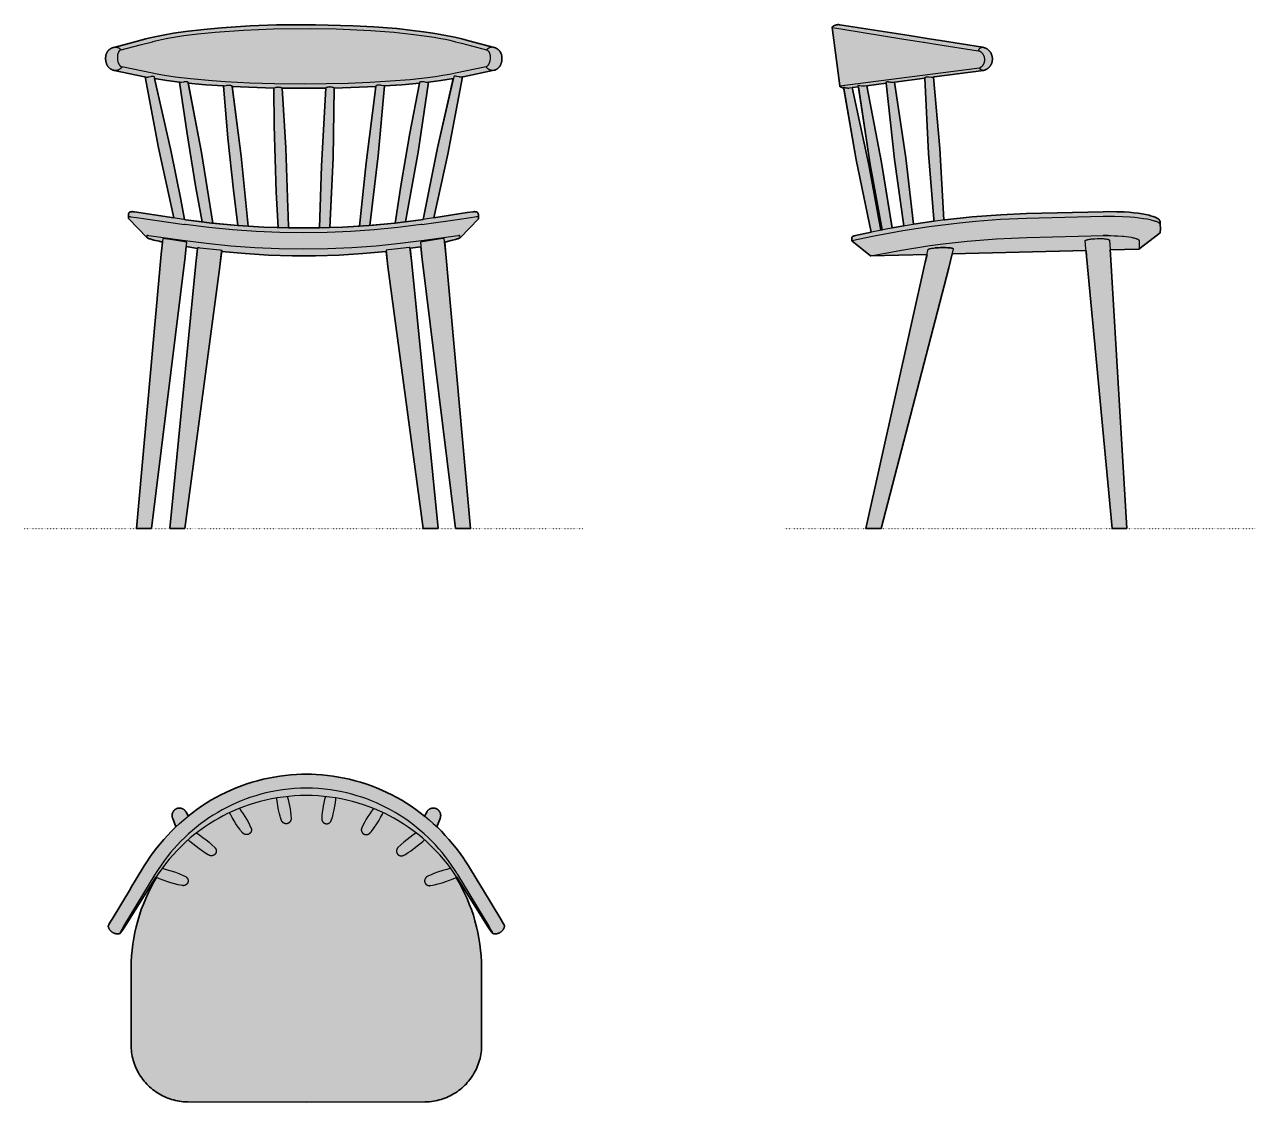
# Model space of a CAD drawing. Header units: millimetres. Extents: x 0 to 1796, y -837 to 735.
import ezdxf

# ---------------------------------------------------------------- set-up
doc = ezdxf.new("R2010")
doc.units = ezdxf.units.MM
doc.linetypes.add('Dots', pattern=[1, 0, -1])
doc.layers.add('Blocks', color=7, linetype='Continuous')
doc.layers.add('Blocks$Fill', color=7, linetype='Continuous', true_color=0xffffff)
for name, color, linetype, lineweight, true_color in [('Blocks$Inner', 7, 'Continuous', 25, 0x007f00), ('Blocks$Outline', 7, 'Continuous', 35, 0xff3f3f), ('Groud', 7, 'Dots', 25, 0x243775)]:
    doc.layers.add(name, color=color, linetype=linetype, lineweight=lineweight, true_color=true_color)

# ---------------------------------------------------------------- blocks, each defined once
blk = doc.blocks.new('J-Series 104 Dining Chair Side')
at = {"layer": 'Blocks$Fill'}
h = blk.add_hatch(color=256, dxfattribs=at)
h.paths.add_polyline_path([(78.4, 735), (77.9, 735), (77.5, 735), (77, 734.9), (76.5, 734.9), (76.1, 734.8), (75.6, 734.7), (75.1, 734.6), (74.7, 734.5), (74.2, 734.4), (73.8, 734.2), (73.3, 734.1), (72.9, 733.9), (72.5, 733.7), (72.1, 733.5), (71.6, 733.3), (71.2, 733.1), (70.8, 732.8), (70.4, 732.6), (70.1, 732.3), (69.7, 732), (69.3, 731.7), (69.3, 731.7), (69.3, 731.7), (69.2, 731.6), (69.2, 731.6), (69.2, 731.6), (69.2, 731.6), (69.1, 731.5), (69.1, 731.5), (69.1, 731.5), (69.1, 731.5), (69.1, 731.4), (69.1, 731.4), (69, 731.4), (69, 731.3), (69, 731.3), (69, 731.3), (69, 731.2), (69, 731.2), (69, 731.2), (69, 731.1), (69, 731.1), (69, 731.1), (69, 731), (69, 731), (69, 731), (69, 730.9), (69, 730.9), (69, 730.9), (69, 730.8), (80.2, 645.5), (80.2, 645.4), (80.2, 645.4), (80.2, 645.4), (80.2, 645.3), (80.2, 645.3), (80.2, 645.3), (80.2, 645.2), (80.2, 645.2), (80.2, 645.2), (80.3, 645.1), (80.3, 645.1), (80.3, 645.1), (80.3, 645), (80.3, 645), (80.3, 645), (80.4, 645), (80.4, 644.9), (80.4, 644.9), (80.5, 644.8), (80.6, 644.8), (80.9, 644.5), (81.3, 644.3), (81.7, 644), (82.1, 643.8), (82.5, 643.6), (82.9, 643.4), (83.3, 643.2), (83.7, 643), (84.2, 642.9), (84.6, 642.7), (85, 642.6), (85.5, 642.5), (86, 642.4), (104.1, 537.7), (125.7, 432.5), (100.6, 426.9), (100.4, 426.8), (100.3, 426.8), (100.2, 426.8), (100.1, 426.7), (100, 426.7), (99.9, 426.7), (99.8, 426.6), (99.7, 426.6), (99.6, 426.5), (99.5, 426.5), (99.4, 426.4), (99.3, 426.4), (99.2, 426.3), (99.1, 426.2), (99, 426.1), (98.9, 426), (98.8, 425.9), (98.7, 425.8), (98.6, 425.7), (98.5, 425.6), (98.4, 425.5), (98.3, 425.4), (98.2, 425.3), (98.1, 425.2), (98.1, 425.1), (98, 425), (97.9, 424.9), (97.9, 424.7), (97.8, 424.6), (97.8, 424.5), (97.7, 424.4), (97.7, 424.2), (97.6, 424.1), (97.6, 424), (97.6, 423.9), (97.5, 423.7), (97.5, 423.6), (97.5, 423.5), (97.5, 423.4), (97.5, 423.2), (97.5, 423.1), (97.5, 423), (97.5, 422.9), (97.6, 419.5), (125, 397.6), (125, 397.6), (207.4, 399.7), (204.7, 388.6), (118.3, 0), (140, 0), (140.7, 0), (238.9, 380.4), (243.8, 400.6), (439.1, 405.6), (439.7, 397.2), (477.1, 0.3), (487.1, 0.3), (498.8, 0.3), (474.8, 399.9), (474.3, 406.5), (516.3, 407.6), (547.4, 431.4), (547.4, 431.4), (547.5, 437.5), (547.4, 443.5), (547.4, 443.5), (547.3, 446.6), (547.3, 446.7), (547.3, 446.9), (547.3, 447.1), (547.3, 447.2), (547.3, 447.4), (547.2, 447.5), (547.2, 447.6), (547.2, 447.7), (547.1, 447.9), (547.1, 448), (547.1, 448.2), (547, 448.3), (547, 448.5), (546.9, 448.6), (546.8, 448.7), (546.8, 448.9), (546.7, 449), (546.7, 449.1), (546.6, 449.2), (546.5, 449.4), (546.5, 449.5), (546.4, 449.6), (546.3, 449.7), (546.2, 449.8), (546.2, 449.9), (546.1, 450), (545.9, 450.2), (545.8, 450.4), (545.6, 450.6), (545.4, 450.8), (545.3, 451), (545.1, 451.1), (544.9, 451.3), (544.7, 451.4), (544.6, 451.6), (544.4, 451.7), (544.2, 451.9), (544, 452), (543.6, 452.3), (543.3, 452.5), (543, 452.7), (542.8, 452.8), (542.4, 453), (542, 453.3), (541.7, 453.4), (541, 453.7), (540.3, 454), (539.5, 454.4), (538.7, 454.7), (538.2, 454.9), (537, 455.3), (535.2, 455.9), (533.2, 456.4), (531, 457), (528.7, 457.5), (526.2, 458), (520.9, 459), (515.1, 459.9), (508.8, 460.6), (502, 461.3), (494.9, 461.8), (483.7, 462.2), (472, 462.4), (464.1, 462.2), (352.1, 459.4), (315.1, 457.8), (273.1, 454.7), (233.4, 450.5), (231.8, 450.3), (225.8, 554.5), (216.7, 658.6), (217.5, 658.7), (289.6, 668.2), (289.6, 668.2), (290, 668.3), (290.1, 668.3), (290.4, 668.4), (290.8, 668.5), (291.2, 668.6), (291.6, 668.8), (292, 668.9), (292.4, 669.1), (292.6, 669.2), (292.9, 669.3), (293.2, 669.4), (293.5, 669.6), (293.7, 669.7), (294, 669.9), (294.3, 670), (294.5, 670.2), (294.8, 670.3), (295, 670.5), (295.3, 670.7), (295.5, 670.8), (295.8, 671), (296, 671.2), (296.3, 671.4), (296.5, 671.6), (296.7, 671.8), (296.9, 672), (297.2, 672.1), (297.4, 672.3), (297.6, 672.6), (297.8, 672.8), (298, 673), (298.2, 673.2), (298.4, 673.5), (298.7, 673.8), (298.9, 674.1), (299.2, 674.4), (299.4, 674.7), (299.6, 675), (299.9, 675.4), (300.2, 675.9), (300.5, 676.4), (300.7, 676.8), (300.9, 677.2), (301.1, 677.5), (301.2, 677.8), (301.3, 678.1), (301.5, 678.5), (301.6, 678.8), (301.8, 679.3), (301.9, 679.8), (302.1, 680.3), (302.2, 680.8), (302.3, 681.3), (302.4, 681.8), (302.5, 682.3), (302.5, 682.8), (302.6, 683.2), (302.6, 683.7), (302.7, 684.2), (302.7, 684.7), (302.7, 685.1), (302.7, 685.4), (302.6, 685.7), (302.6, 686), (302.6, 686.4), (302.6, 686.7), (302.5, 687), (302.5, 687.3), (302.4, 687.7), (302.4, 688), (302.3, 688.3), (302.3, 688.6), (302.2, 689.1), (302, 689.6), (301.9, 690.1), (301.7, 690.5), (301.6, 690.8), (301.5, 691.1), (301.4, 691.4), (301.3, 691.7), (301.1, 692.1), (301, 692.4), (300.8, 692.8), (300.6, 693.3), (300.3, 693.7), (300.1, 694.1), (299.8, 694.6), (299.5, 695), (299.2, 695.4), (298.9, 695.8), (298.6, 696.2), (298.2, 696.6), (297.8, 697), (297.4, 697.4), (297, 697.8), (296.6, 698.2), (296.2, 698.5), (295.8, 698.9), (295.3, 699.2), (294.9, 699.5), (294.4, 699.8), (293.9, 700), (293.4, 700.3), (292.9, 700.5), (292.4, 700.7), (291.9, 700.9), (291.4, 701.1), (291.3, 701.2), (288.9, 701.9), (288.9, 701.9), (288.4, 702), (227.1, 711.7), (210.2, 714.3), (181.3, 718.9), (80, 734.9), (79.6, 734.9), (79.3, 734.9), (78.9, 735)], flags=0)
h.paths.add_polyline_path([(107.2, 644.4), (124.6, 531.1), (142, 435.8), (140.1, 435.5), (122.4, 530.5), (98.4, 643.2)], flags=0)
h.paths.add_polyline_path([(147.7, 649.6), (159.9, 538.3), (173.3, 441.7), (156.4, 438.6), (140.9, 533.9), (119.6, 645.9)], flags=0)
h.paths.add_polyline_path([(160.1, 651.2), (204.2, 657), (209.7, 547.3), (217.2, 451.3), (217.4, 448.5), (187.7, 444.1), (176.4, 540.5)], flags=0)
at = {"layer": 'Blocks$Inner'}
for p, q in [((80.7, 734.8), (82.6, 734.3)), ((471.4, 427.4), (464.1, 427.3)), ((243.8, 400.6), (439.1, 405.6))]:
    blk.add_line(p, q, dxfattribs=at)
for points in [[(217.4, 448.3), (217.2, 451.3), (209.7, 547.3), (204.2, 657.4), (204.2, 657.4), (204.2, 657.4), (204.2, 657.4), (204.2, 657.5), (204.2, 657.5), (204.2, 657.5), (204.2, 657.5), (204.2, 657.5), (204.2, 657.5), (204.2, 657.5), (204.2, 657.5), (204.2, 657.5), (204.2, 657.5), (204.2, 657.5), (204.2, 657.6), (204.2, 657.6), (204.2, 657.6), (204.2, 657.6), (204.2, 657.6), (204.2, 657.6), (204.2, 657.6), (204.2, 657.7), (204.2, 657.7), (204.3, 657.7), (204.3, 657.7), (204.3, 657.7), (204.3, 657.7), (204.3, 657.8), (204.3, 657.8), (204.3, 657.8), (204.4, 657.8), (204.4, 657.8), (204.4, 657.9), (204.4, 657.9), (204.4, 657.9), (204.5, 657.9), (204.5, 658), (204.5, 658), (204.6, 658), (204.6, 658.1), (204.7, 658.1), (204.7, 658.2), (204.8, 658.2), (204.9, 658.3), (204.9, 658.3), (205, 658.3), (205.1, 658.4), (205.2, 658.4), (205.3, 658.5), (205.3, 658.5), (205.4, 658.5), (205.5, 658.6), (205.6, 658.6), (205.7, 658.7), (205.8, 658.7), (205.9, 658.7), (206, 658.8), (206.2, 658.8), (206.3, 658.8), (206.4, 658.8), (206.5, 658.9), (206.7, 658.9), (206.9, 658.9), (207.2, 659), (207.5, 659), (207.8, 659), (208.1, 659), (208.4, 659), (208.7, 659), (209, 659), (209.6, 659), (210.2, 658.9), (213.2, 658.6), (213.7, 658.5), (214.2, 658.5), (214.5, 658.5), (214.7, 658.5), (214.9, 658.5), (215.1, 658.5), (215.3, 658.5), (215.4, 658.5), (215.6, 658.5), (215.7, 658.5), (217.5, 658.7), (289.6, 668.2), (289.6, 668.2), (290, 668.3), (290.4, 668.4), (290.8, 668.5), (291.2, 668.6), (291.6, 668.8), (292, 668.9), (292.4, 669.1), (292.6, 669.2), (292.9, 669.3), (293.2, 669.4), (293.5, 669.6), (293.7, 669.7), (294, 669.9), (294.3, 670), (294.5, 670.2), (294.8, 670.3), (295, 670.5), (295.3, 670.7), (295.5, 670.8), (295.8, 671), (296, 671.2), (296.3, 671.4), (296.5, 671.6), (296.7, 671.8), (296.9, 672), (297.2, 672.1), (297.4, 672.3), (297.6, 672.6), (297.8, 672.8), (298, 673), (298.2, 673.2), (298.4, 673.5), (298.7, 673.8), (298.9, 674.1), (299.2, 674.4), (299.4, 674.7), (299.6, 675), (299.9, 675.4), (300.2, 675.9), (300.5, 676.4), (300.7, 676.8), (300.9, 677.2), (301.1, 677.5), (301.2, 677.8), (301.3, 678.1), (301.5, 678.5), (301.6, 678.8), (301.8, 679.3), (301.9, 679.8), (302.1, 680.3), (302.2, 680.8), (302.3, 681.3), (302.4, 681.8), (302.5, 682.3), (302.5, 682.8), (302.6, 683.2), (302.6, 683.7), (302.7, 684.2), (302.7, 684.7), (302.7, 685.1), (302.7, 685.4), (302.6, 685.7), (302.6, 686), (302.6, 686.4), (302.6, 686.7), (302.5, 687), (302.5, 687.3), (302.4, 687.7), (302.4, 688), (302.3, 688.3), (302.3, 688.6), (302.2, 689.1), (302, 689.6), (301.9, 690.1), (301.7, 690.5), (301.6, 690.8), (301.5, 691.1), (301.4, 691.4), (301.3, 691.7), (301.1, 692.1), (301, 692.4), (300.8, 692.8), (300.6, 693.3), (300.3, 693.7), (300.1, 694.1), (299.8, 694.6), (299.5, 695), (299.2, 695.4), (298.9, 695.8), (298.6, 696.2), (298.2, 696.6), (297.8, 697), (297.4, 697.4), (297, 697.8), (296.6, 698.2), (296.2, 698.5), (295.8, 698.9), (295.3, 699.2), (294.9, 699.5), (294.4, 699.8), (293.9, 700), (293.4, 700.3), (292.9, 700.5), (292.4, 700.7), (291.9, 700.9), (291.4, 701.1), (291.3, 701.2), (288.9, 701.9), (288.4, 702), (227.1, 711.7), (210.2, 714.3), (181.3, 718.9), (80, 734.9), (79.6, 734.9), (79.3, 734.9), (78.9, 735), (78.4, 735), (77.9, 735), (77.5, 735), (77, 734.9), (76.5, 734.9), (76.1, 734.8), (75.6, 734.7), (75.1, 734.6), (74.7, 734.5), (74.2, 734.4), (73.8, 734.2), (73.3, 734.1), (72.9, 733.9), (72.5, 733.7), (72.1, 733.5), (71.6, 733.3), (71.2, 733.1), (70.8, 732.8), (70.4, 732.6), (70.1, 732.3), (69.7, 732), (69.3, 731.7), (69.3, 731.7), (69.3, 731.7), (69.2, 731.6), (69.2, 731.6), (69.2, 731.6), (69.2, 731.6), (69.1, 731.5), (69.1, 731.5), (69.1, 731.5), (69.1, 731.5), (69.1, 731.4), (69.1, 731.4), (69, 731.4), (69, 731.3), (69, 731.3), (69, 731.3), (69, 731.2), (69, 731.2), (69, 731.2), (69, 731.1), (69, 731.1), (69, 731.1), (69, 731), (69, 731), (69, 731), (69, 730.9), (69, 730.9), (69, 730.9), (69, 730.8), (81.9, 728.8), (173.3, 713.9), (177.1, 713.3), (202.4, 709.3), (203.2, 709.2), (205.6, 708.8), (220.4, 706.5), (281.9, 696.7), (282.1, 697.4), (282.1, 697.4), (282.3, 697.7), (282.4, 697.9), (282.6, 698.2), (282.7, 698.4), (282.9, 698.6), (283, 698.8), (283.2, 699), (283.3, 699.2), (283.5, 699.4), (283.6, 699.6), (283.8, 699.8), (283.9, 700), (284.1, 700.2), (284.3, 700.3), (284.4, 700.5), (284.6, 700.6), (284.8, 700.8), (284.9, 700.9), (285.1, 701), (285.3, 701.1), (285.5, 701.3), (285.6, 701.4), (285.8, 701.5), (285.9, 701.5), (286, 701.6), (286.1, 701.6), (286.1, 701.6), (286.2, 701.7), (286.3, 701.7), (286.4, 701.7), (286.5, 701.8), (286.6, 701.8), (286.7, 701.8), (286.7, 701.9), (286.8, 701.9), (286.9, 701.9), (287, 701.9), (287.1, 701.9), (287.2, 702), (287.3, 702), (287.3, 702), (287.4, 702), (287.5, 702), (287.6, 702), (287.7, 702), (287.8, 702), (287.9, 702), (288.1, 702), (288.2, 702), (288.3, 702), (288.4, 702)], [(69, 730.8), (80.2, 645.5), (80.2, 645.4), (80.2, 645.4), (80.2, 645.4), (80.2, 645.5), (211.7, 662.6), (283.8, 672.1), (283.9, 672.1), (284.1, 672.2), (284.3, 672.3), (284.4, 672.3), (284.6, 672.4), (284.7, 672.4), (284.9, 672.5), (285.1, 672.6), (285.2, 672.7), (285.4, 672.7), (285.5, 672.8), (285.7, 672.9), (285.8, 673), (286, 673.1), (286.1, 673.2), (286.3, 673.3), (286.4, 673.4), (286.6, 673.5), (286.7, 673.6), (286.9, 673.7), (287, 673.8), (287.2, 673.9), (287.3, 674), (287.4, 674.2), (287.7, 674.4), (288, 674.7), (288.2, 674.9), (288.5, 675.2), (288.7, 675.5), (288.9, 675.8), (289.1, 676.1), (289.4, 676.4), (289.6, 676.7), (289.8, 677.1), (289.9, 677.4), (290.1, 677.7), (290.3, 678.1), (290.4, 678.4), (290.6, 678.8), (290.7, 679.2), (290.8, 679.5), (290.9, 679.9), (291, 680.3), (291.1, 680.7), (291.2, 681.1), (291.3, 681.5), (291.3, 681.9), (291.4, 682.3), (291.4, 682.7), (291.5, 683.1), (291.5, 683.5), (291.5, 683.9), (291.5, 684.3), (291.4, 684.7), (291.4, 685.1), (291.4, 685.5), (291.3, 685.9), (291.2, 686.3), (291.2, 686.7), (291.1, 687.1), (291, 687.5), (290.9, 687.9), (290.8, 688.3), (290.6, 688.7), (290.5, 689.1), (290.3, 689.4), (290.2, 689.8), (290, 690.2), (289.8, 690.5), (289.6, 690.9), (289.4, 691.2), (289.2, 691.6), (289, 691.9), (288.8, 692.2), (288.6, 692.5), (288.3, 692.8), (288.1, 693.1), (287.9, 693.4), (287.7, 693.6), (287.4, 693.8), (287.2, 694.1), (286.9, 694.3), (286.7, 694.5), (286.4, 694.7), (286.1, 694.9), (285.8, 695.1), (285.5, 695.3), (285.2, 695.5), (284.9, 695.6), (284.6, 695.8), (284.3, 695.9), (284, 696), (283.7, 696.2), (283.4, 696.3), (281.9, 696.7)], [(289.6, 668.2), (289.5, 668.2), (289.4, 668.2), (289.3, 668.2), (289.2, 668.2), (289.1, 668.2), (289, 668.2), (289, 668.2), (288.9, 668.2), (288.8, 668.2), (288.7, 668.2), (288.6, 668.2), (288.5, 668.2), (288.4, 668.2), (288.3, 668.2), (288.2, 668.2), (288.2, 668.3), (288.1, 668.3), (288, 668.3), (287.9, 668.3), (287.8, 668.4), (287.7, 668.4), (287.6, 668.4), (287.5, 668.5), (287.4, 668.5), (287.3, 668.5), (287.3, 668.6), (287.2, 668.6), (287.1, 668.6), (287, 668.7), (286.9, 668.7), (286.7, 668.8), (286.5, 668.9), (286.4, 669.1), (286.2, 669.2), (286, 669.3), (285.8, 669.4), (285.7, 669.6), (285.5, 669.7), (285.3, 669.9), (285.2, 670.1), (285, 670.2), (284.8, 670.4), (284.7, 670.6), (284.5, 670.8), (284.3, 671), (284.2, 671.2), (284, 671.4), (283.8, 672.1)], [(142, 435.7), (124.6, 531.1), (107, 646.1), (107, 646.1), (107, 646.1), (107, 646.1), (107, 646.1), (107, 646.1), (107, 646.1), (107, 646.1), (107, 646.2), (107, 646.2), (107, 646.2), (107, 646.2), (107, 646.2), (107, 646.2), (107, 646.2), (107, 646.2), (107, 646.2), (107, 646.2), (107, 646.2), (107, 646.2), (107, 646.2), (107, 646.2), (107, 646.2), (107, 646.2), (107, 646.2), (107, 646.3), (107, 646.3), (107, 646.3), (107, 646.3), (107, 646.3), (107, 646.3), (107, 646.3), (107, 646.3), (107, 646.3), (107, 646.3), (107, 646.3), (107, 646.3), (107, 646.3), (107, 646.3), (107, 646.3), (107, 646.3), (107, 646.3), (107, 646.3), (107.1, 646.3), (107.1, 646.4), (107.1, 646.4), (107.1, 646.4), (107.1, 646.4), (107.1, 646.4), (107.1, 646.4), (107.1, 646.4), (107.1, 646.4), (107.1, 646.4), (107.1, 646.4), (107.1, 646.4), (107.2, 646.4), (107.2, 646.4), (107.2, 646.4), (107.2, 646.4), (107.2, 646.4), (107.2, 646.5), (107.3, 646.5), (107.3, 646.5), (107.3, 646.5), (107.3, 646.5), (107.3, 646.5), (107.4, 646.5), (107.4, 646.5), (107.4, 646.5), (107.5, 646.5), (107.5, 646.5), (107.6, 646.5), (107.6, 646.5), (107.7, 646.5), (107.7, 646.5), (107.8, 646.5), (107.9, 646.5), (108.1, 646.5), (108.2, 646.5), (108.4, 646.5), (108.7, 646.4), (109.5, 646.3), (111.7, 645.9), (112.7, 645.7), (113.2, 645.6), (113.7, 645.6), (114.2, 645.5), (114.6, 645.5), (115.1, 645.5), (115.5, 645.5), (116, 645.5), (116.5, 645.5), (116.9, 645.6), (147.7, 649.6)], [(173.4, 441.5), (159.9, 538.3), (147.6, 650.8), (147.6, 650.8), (147.6, 650.8), (147.6, 650.8), (147.6, 650.9), (147.6, 650.9), (147.6, 650.9), (147.6, 650.9), (147.6, 650.9), (147.6, 650.9), (147.6, 650.9), (147.6, 650.9), (147.6, 650.9), (147.6, 651), (147.6, 651), (147.6, 651), (147.6, 651), (147.6, 651), (147.6, 651), (147.6, 651), (147.6, 651), (147.6, 651), (147.6, 651), (147.6, 651.1), (147.6, 651.1), (147.6, 651.1), (147.6, 651.1), (147.6, 651.1), (147.6, 651.1), (147.6, 651.2), (147.7, 651.2), (147.7, 651.2), (147.7, 651.2), (147.7, 651.2), (147.7, 651.3), (147.7, 651.3), (147.7, 651.3), (147.8, 651.3), (147.8, 651.3), (147.8, 651.4), (147.8, 651.4), (147.8, 651.4), (147.9, 651.4), (147.9, 651.4), (147.9, 651.5), (147.9, 651.5), (148, 651.5), (148, 651.5), (148, 651.5), (148, 651.5), (148.1, 651.6), (148.1, 651.6), (148.1, 651.6), (148.2, 651.6), (148.2, 651.6), (148.2, 651.6), (148.3, 651.6), (148.3, 651.7), (148.3, 651.7), (148.4, 651.7), (148.5, 651.7), (148.6, 651.7), (148.7, 651.8), (148.8, 651.8), (148.9, 651.8), (148.9, 651.8), (149, 651.8), (149.2, 651.8), (149.3, 651.9), (149.5, 651.9), (149.6, 651.9), (149.8, 651.9), (150, 651.9), (150.1, 651.9), (150.5, 651.8), (150.8, 651.8), (151.1, 651.8), (151.7, 651.7), (153.7, 651.4), (154.3, 651.3), (154.8, 651.2), (155.3, 651.1), (155.9, 651), (156.4, 651), (157, 651), (157.5, 651), (158.1, 651), (158.6, 651)], [(158.6, 651), (204.2, 657)], [(187.8, 443.9), (176.4, 540.5), (160.1, 651.2)], [(231.8, 450.2), (225.8, 554.5), (216.7, 658.6)], [(80.2, 645.4), (80.2, 645.4), (80.2, 645.3), (80.2, 645.3), (80.2, 645.3), (80.2, 645.2), (80.2, 645.2), (80.2, 645.2), (80.3, 645.1), (80.3, 645.1), (80.3, 645.1), (80.3, 645), (80.3, 645), (80.3, 645), (80.4, 645), (80.4, 644.9), (80.4, 644.9), (80.5, 644.8), (80.6, 644.8), (80.9, 644.5), (81.3, 644.3), (81.7, 644), (82.1, 643.8), (82.5, 643.6), (82.9, 643.4), (83.3, 643.2), (83.7, 643), (84.2, 642.9), (84.6, 642.7), (85, 642.6), (85.5, 642.5), (86, 642.4), (85.5, 642.5), (85, 642.6)], [(125.7, 432.3), (104.1, 537.7), (85.7, 643.6), (85.8, 643.7), (85.9, 643.7), (85.9, 643.7), (85.9, 643.7), (85.9, 643.7), (86, 643.7), (86, 643.7), (86.1, 643.6), (86.3, 643.6), (88, 643.1), (88.5, 643), (89.1, 642.9), (89.8, 642.8), (90.1, 642.7), (90.5, 642.7), (90.8, 642.6), (91.2, 642.6), (91.7, 642.5), (92, 642.5), (92.3, 642.5), (92.6, 642.5), (92.9, 642.5), (93.1, 642.5), (93.4, 642.6), (93.7, 642.6), (93.9, 642.6), (94.1, 642.6), (94.4, 642.7), (98.4, 643.2)], [(140.1, 435.3), (122.4, 530.5), (98.4, 643.2), (107.2, 644.4)], [(156.4, 438.4), (140.9, 533.9), (119.6, 646)], [(547.4, 443.5), (547.4, 443.6), (547.4, 443.7), (547.4, 443.7), (547.4, 443.8), (547.4, 443.8), (547.4, 443.8), (547.4, 443.9), (547.4, 443.9), (547.4, 443.9), (547.3, 444), (547.3, 444), (547.3, 444), (547.3, 444.1), (547.3, 444.1), (547.3, 444.1), (547.3, 444.2), (547.3, 444.2), (547.2, 444.2), (547.2, 444.3), (547.2, 444.3), (547.1, 444.4), (547.1, 444.5), (547.1, 444.5), (547, 444.6), (547, 444.7), (546.9, 444.7), (546.8, 444.8), (546.8, 444.9), (546.7, 444.9), (546.7, 445), (546.6, 445.1), (546.5, 445.1), (546.4, 445.2), (546.4, 445.3), (546.3, 445.4), (546.2, 445.4), (546, 445.6), (545.8, 445.7), (545.6, 445.8), (545.4, 446), (545.2, 446.1), (544.9, 446.3), (544.7, 446.4), (544.4, 446.5), (544.1, 446.7), (543.6, 447), (542.9, 447.2), (542.2, 447.5), (541.5, 447.8), (540.8, 448), (540, 448.3), (539.1, 448.6), (537.3, 449.1), (535.3, 449.6), (533.1, 450.1), (530.7, 450.6), (528.2, 451.1), (522.8, 452), (516.8, 452.8), (510.2, 453.5), (503.3, 454.1), (492.1, 454.8), (480.4, 455.1), (472.4, 455.1), (464.2, 455), (352.3, 452.1), (314.6, 450.6), (277.9, 448), (254.5, 445.7), (210.5, 440.3), (172.2, 434.4), (127.8, 426), (97.6, 419.5), (97.6, 419.5), (97.6, 419.5), (97.6, 419.5), (97.5, 422.9), (97.5, 423), (97.5, 423.1), (97.5, 423.2), (97.5, 423.4), (97.5, 423.5), (97.5, 423.6), (97.5, 423.7), (97.6, 423.9), (97.6, 424), (97.6, 424.1), (97.7, 424.2), (97.7, 424.4), (97.8, 424.5), (97.8, 424.6), (97.9, 424.7), (97.9, 424.9), (98, 425), (98.1, 425.1), (98.1, 425.2), (98.2, 425.3), (98.3, 425.4), (98.4, 425.5), (98.5, 425.6), (98.6, 425.7), (98.7, 425.8), (98.8, 425.9), (98.9, 426), (99, 426.1), (99.1, 426.2), (99.2, 426.3), (99.3, 426.4), (99.4, 426.4), (99.5, 426.5), (99.6, 426.5), (99.7, 426.6), (99.8, 426.6), (99.9, 426.7), (100, 426.7), (100.1, 426.7), (100.2, 426.8), (100.3, 426.8), (100.4, 426.8), (100.6, 426.9), (125.7, 432.5)], [(474.3, 406.5), (516.3, 407.6), (547.4, 431.4), (547.4, 431.4), (547.5, 437.5), (547.4, 443.5), (547.4, 443.5), (547.3, 446.6), (547.3, 446.7), (547.3, 446.9), (547.3, 447.1), (547.3, 447.2), (547.3, 447.4), (547.2, 447.5), (547.2, 447.6), (547.2, 447.7), (547.1, 447.9), (547.1, 448), (547.1, 448.2), (547, 448.3), (547, 448.5), (546.9, 448.6), (546.8, 448.7), (546.8, 448.9), (546.7, 449), (546.7, 449.1), (546.6, 449.2), (546.5, 449.4), (546.5, 449.5), (546.4, 449.6), (546.3, 449.7), (546.2, 449.8), (546.2, 449.9), (546.1, 450), (545.9, 450.2), (545.8, 450.4), (545.6, 450.6), (545.4, 450.8), (545.3, 451), (545.1, 451.1), (544.9, 451.3), (544.7, 451.4), (544.6, 451.6), (544.4, 451.7), (544.2, 451.9), (544, 452), (543.6, 452.3), (543.3, 452.5), (543, 452.7), (542.8, 452.8), (542.4, 453), (542, 453.3), (541.7, 453.4), (541, 453.7), (540.3, 454), (539.5, 454.4), (538.7, 454.7), (538.2, 454.9), (537, 455.3), (535.2, 455.9), (533.2, 456.4), (531, 457), (528.7, 457.5), (526.2, 458), (520.9, 459), (515.1, 459.9), (508.8, 460.6), (502, 461.3), (494.9, 461.8), (483.7, 462.2), (472, 462.4), (464.1, 462.2), (352.1, 459.4), (315.1, 457.8), (273.1, 454.7), (233.4, 450.5), (192.5, 444.7), (150.3, 437.4), (100.7, 426.9), (101.4, 427)], [(142, 435.8), (140.1, 435.5)], [(173.3, 441.7), (156.4, 438.6)], [(217.4, 448.5), (187.7, 444.1)], [(97.6, 419.5), (125, 397.6), (207.4, 399.7)], [(125, 397.6), (125, 397.6), (125.3, 397.6), (170.2, 406.2), (208.5, 412.2), (226.6, 414.7), (265.9, 419.1), (308.8, 422.5), (330.7, 423.6), (352.9, 424.4), (464.9, 427.3), (470, 427.4), (475.1, 427.3), (480, 427.2), (484.8, 427), (491.6, 426.6), (493.7, 426.4), (497.8, 425.9), (501.4, 425.4), (504.8, 424.9), (506.3, 424.6), (507.8, 424.3), (509.1, 423.9), (510.3, 423.6), (511.5, 423.3), (512, 423.1), (512.5, 422.9), (512.9, 422.8), (513.4, 422.6), (513.8, 422.4), (514.2, 422.2), (514.3, 422.1), (514.5, 422), (514.7, 422), (514.8, 421.9), (515, 421.8), (515.1, 421.7), (515.2, 421.6), (515.4, 421.5), (515.5, 421.4), (515.6, 421.3), (515.7, 421.3), (515.7, 421.2), (515.8, 421.2), (515.8, 421.2), (515.8, 421.1), (515.9, 421.1), (515.9, 421), (516, 421), (516, 420.9), (516, 420.9), (516.1, 420.8), (516.1, 420.8), (516.1, 420.7), (516.2, 420.7), (516.2, 420.7), (516.2, 420.6), (516.2, 420.6), (516.3, 420.5), (516.3, 420.5), (516.3, 420.5), (516.3, 420.5), (516.3, 420.4), (516.3, 420.4), (516.3, 420.4), (516.3, 420.4), (516.3, 420.3), (516.3, 420.3), (516.3, 420.3), (516.3, 420.3), (516.3, 420.3), (516.3, 420.2), (516.3, 420.2), (516.3, 420.2), (516.3, 420.2), (516.4, 420.1), (516.4, 420.1), (516.4, 420.1), (516.4, 420.1), (516.4, 410.8), (516.4, 408.4), (516.4, 408.1), (516.4, 407.8), (516.4, 407.8), (516.4, 407.7), (516.4, 407.7), (516.4, 407.7), (516.4, 407.7), (516.4, 407.7), (516.4, 407.7), (516.4, 407.7), (516.4, 407.6), (516.4, 407.6), (516.3, 407.6)], [(118.3, 0), (204.7, 388.6), (209.2, 407.4), (209.2, 407.4), (209.2, 407.4), (209.2, 407.4), (209.2, 407.4), (209.2, 407.4), (209.2, 407.4), (209.2, 407.4), (209.2, 407.4), (209.2, 407.4), (209.2, 407.4), (209.2, 407.4), (209.2, 407.4), (209.2, 407.4), (209.2, 407.4), (209.2, 407.4), (209.2, 407.4), (209.3, 407.5), (209.3, 407.5), (209.3, 407.5), (209.3, 407.5), (209.3, 407.5), (209.3, 407.5), (209.3, 407.5), (209.3, 407.5), (209.3, 407.5), (209.3, 407.6), (209.4, 407.6), (209.4, 407.6), (209.4, 407.6), (209.4, 407.6), (209.4, 407.6), (209.5, 407.6), (209.5, 407.7), (209.5, 407.7), (209.6, 407.7), (209.6, 407.7), (209.7, 407.8), (209.8, 407.8), (209.9, 407.8), (210, 407.9), (210.1, 407.9), (210.2, 408), (210.5, 408.1), (210.9, 408.2), (211.3, 408.3), (211.7, 408.4), (212.2, 408.5), (213.3, 408.7), (214.5, 408.9), (215.8, 409), (217.3, 409.2), (220.5, 409.5), (224, 409.7), (227.6, 409.8), (231.2, 409.9), (234.7, 409.8), (237.8, 409.7), (239.3, 409.6), (240.6, 409.5), (241.8, 409.4), (242.8, 409.2), (243.3, 409.1), (243.7, 409.1), (244.1, 409), (244.3, 408.9), (244.4, 408.9), (244.6, 408.9), (244.7, 408.8), (244.9, 408.8), (245, 408.7), (245.1, 408.7), (245.1, 408.7), (245.2, 408.7), (245.2, 408.6), (245.3, 408.6), (245.3, 408.6), (245.3, 408.6), (245.4, 408.5), (245.4, 408.5), (245.4, 408.5), (245.4, 408.5), (245.4, 408.5), (245.5, 408.5), (245.5, 408.5), (245.5, 408.5), (245.5, 408.4), (245.5, 408.4), (245.5, 408.4), (245.5, 408.4), (245.5, 408.4), (245.6, 408.4), (245.6, 408.4), (245.6, 408.4), (245.6, 408.4), (245.6, 408.4), (245.6, 408.4), (245.6, 408.4), (245.6, 408.4), (245.6, 408.3), (245.6, 408.3), (245.6, 408.3), (245.6, 408.3), (245.6, 408.3), (245.6, 408.3), (245.6, 408.3), (245.6, 408.3), (245.6, 408.3), (245.6, 408.3), (245.6, 408.3), (245.6, 408.3), (245.6, 408.3), (245.6, 408.3), (245.6, 408.3), (245.6, 408.3), (245.6, 408.3), (245.6, 408.3), (245.6, 408.2), (245.6, 408.2), (245.6, 408.2), (245.6, 408.2), (245.6, 408.2), (245.6, 408.2), (245.6, 408.2), (245.6, 408.2), (238.9, 380.4), (140.7, 0), (118.3, 0), (118.3, 0), (140, 0), (117.6, 0)], [(245.1, 408.2), (245.1, 408.2), (245.1, 408.2), (245.1, 408.2), (245.1, 408.2), (245.1, 408.2), (245.1, 408.2), (245.1, 408.2), (245.1, 408.2), (245.1, 408.2), (245.1, 408.2), (245.1, 408.2), (245.1, 408.2), (245.1, 408.2), (245.1, 408.2), (245.1, 408.2), (245.1, 408.2), (245.1, 408.3), (245.1, 408.3), (245.1, 408.3), (245.1, 408.3), (245.1, 408.3), (245.1, 408.3), (245.1, 408.3), (245.1, 408.3), (245.1, 408.3), (245.1, 408.3), (245.1, 408.3), (245.1, 408.3), (245, 408.3), (245, 408.3), (245, 408.3), (245, 408.3), (245, 408.3), (245, 408.4), (245, 408.4), (245, 408.4), (245, 408.4), (245, 408.4), (245, 408.4), (244.9, 408.4), (244.9, 408.4), (244.9, 408.4), (244.9, 408.5), (244.9, 408.5), (244.9, 408.5), (244.9, 408.5), (244.8, 408.5), (244.8, 408.5), (244.7, 408.6), (244.7, 408.6), (244.7, 408.6), (244.6, 408.6), (244.6, 408.6), (244.5, 408.7), (244.3, 408.7), (244.2, 408.8), (244.1, 408.8), (243.9, 408.8), (243.8, 408.9), (243.6, 408.9), (243.2, 409), (242.8, 409.1), (242.3, 409.2), (241.3, 409.3), (240.1, 409.4), (238.8, 409.5), (237.4, 409.6), (234.2, 409.8), (230.7, 409.8), (227.1, 409.8), (223.5, 409.7), (220, 409.4), (218.5, 409.3)]]:
    blk.add_lwpolyline(points, dxfattribs=at)
for points in [[(473.2, 420.7), (474.8, 399.9), (498.8, 0.3), (477.1, 0.3), (439.7, 397.2), (438, 419.8), (438, 419.8), (438, 419.8), (438, 419.8), (438, 419.8), (438, 419.8), (438, 419.8), (438, 419.8), (438, 419.8), (438, 419.8), (438, 419.8), (438, 419.8), (438, 419.9), (438, 419.9), (438, 419.9), (438, 419.9), (438, 419.9), (438, 419.9), (438, 419.9), (438, 419.9), (438, 419.9), (438, 419.9), (438, 420), (438, 420), (438, 420), (438, 420), (438, 420), (438, 420), (438, 420.1), (438.1, 420.1), (438.1, 420.1), (438.1, 420.1), (438.1, 420.1), (438.1, 420.1), (438.1, 420.1), (438.1, 420.2), (438.1, 420.2), (438.2, 420.2), (438.2, 420.2), (438.2, 420.2), (438.2, 420.2), (438.2, 420.3), (438.3, 420.3), (438.3, 420.3), (438.4, 420.4), (438.4, 420.4), (438.4, 420.4), (438.5, 420.5), (438.5, 420.5), (438.6, 420.5), (438.7, 420.6), (438.8, 420.6), (439, 420.7), (439.1, 420.8), (439.3, 420.8), (439.4, 420.9), (439.6, 421), (439.8, 421), (440.2, 421.2), (440.7, 421.3), (441.1, 421.4), (441.7, 421.6), (442.8, 421.8), (444.1, 422), (445.5, 422.2), (447, 422.4), (448.6, 422.6), (450.2, 422.7), (451.9, 422.8), (455.4, 423), (458.9, 423), (460.6, 423), (462.3, 423), (463.9, 422.9), (465.4, 422.8), (466.8, 422.6), (468.1, 422.5), (469.3, 422.3), (469.8, 422.2), (470.3, 422.1), (470.8, 422), (471.2, 421.9), (471.4, 421.8), (471.6, 421.8), (471.8, 421.7), (472, 421.6), (472.1, 421.6), (472.3, 421.5), (472.4, 421.5), (472.5, 421.4), (472.5, 421.4), (472.6, 421.4), (472.6, 421.3), (472.7, 421.3), (472.7, 421.3), (472.8, 421.2), (472.8, 421.2), (472.9, 421.2), (472.9, 421.1), (473, 421.1), (473, 421.1), (473, 421.1), (473, 421.1), (473, 421), (473, 421), (473, 421), (473.1, 421), (473.1, 421), (473.1, 421), (473.1, 421), (473.1, 420.9), (473.1, 420.9), (473.1, 420.9), (473.1, 420.9), (473.1, 420.9), (473.1, 420.9), (473.2, 420.9), (473.2, 420.9), (473.2, 420.8), (473.2, 420.8), (473.2, 420.8), (473.2, 420.8), (473.2, 420.8), (473.2, 420.8), (473.2, 420.8), (473.2, 420.7), (473.2, 420.7), (473.2, 420.7), (473.2, 420.7)], [(487.1, 0.3), (477.1, 0.3), (487.1, 0.3), (476.2, 0.3)]]:
    blk.add_lwpolyline(points, close=True, dxfattribs=at)
at = {"layer": 'Blocks$Outline'}
for points in [[(69.1, 731.4), (69, 731.4)], [(69, 731.4), (69, 731.3)], [(69, 731.3), (69, 731.3)], [(69, 731.3), (69, 731.3)], [(69, 731.3), (69, 731.2)], [(69, 731.2), (69, 731.2)], [(69, 731.2), (69, 731.2)], [(69, 731.2), (69, 731.1)], [(69, 731.1), (69, 731.1)], [(69, 731.1), (69, 731.1)], [(69, 731.1), (69, 731)], [(69, 731), (69, 731)], [(69, 731), (69, 731)], [(69, 731), (69, 730.9)], [(69, 730.9), (69, 730.9)], [(69, 730.9), (69, 730.9)], [(69, 730.9), (69, 730.8)], [(69, 730.8), (80.2, 645.5)], [(69.2, 731.6), (69.1, 731.5)], [(69.1, 731.5), (69.1, 731.5)], [(69.1, 731.5), (69.1, 731.5)], [(69.1, 731.5), (69.1, 731.5)], [(69.1, 731.5), (69.1, 731.4)], [(69.1, 731.4), (69.1, 731.4)], [(69.3, 731.7), (69.2, 731.6)], [(69.2, 731.6), (69.2, 731.6)], [(69.2, 731.6), (69.2, 731.6)], [(69.2, 731.6), (69.2, 731.6)], [(69.7, 732), (69.3, 731.7)], [(69.3, 731.7), (69.3, 731.7)], [(69.3, 731.7), (69.3, 731.7)], [(70.1, 732.3), (69.7, 732)], [(70.4, 732.6), (70.1, 732.3)], [(70.8, 732.8), (70.4, 732.6)], [(71.2, 733.1), (70.8, 732.8)], [(71.6, 733.3), (71.2, 733.1)], [(72.1, 733.5), (71.6, 733.3)], [(72.5, 733.7), (72.1, 733.5)], [(72.9, 733.9), (72.5, 733.7)], [(73.3, 734.1), (72.9, 733.9)], [(73.8, 734.2), (73.3, 734.1)], [(74.2, 734.4), (73.8, 734.2)], [(74.7, 734.5), (74.2, 734.4)], [(75.1, 734.6), (74.7, 734.5)], [(75.6, 734.7), (75.1, 734.6)], [(76.1, 734.8), (75.6, 734.7)], [(76.5, 734.9), (76.1, 734.8)], [(77, 734.9), (76.5, 734.9)], [(77.5, 735), (77, 734.9)], [(77.9, 735), (77.5, 735)], [(78.4, 735), (77.9, 735)], [(78.9, 735), (78.4, 735)], [(79.3, 734.9), (78.9, 735)], [(79.6, 734.9), (79.3, 734.9)], [(80, 734.9), (79.6, 734.9)], [(181.3, 718.9), (80, 734.9)], [(210.2, 714.3), (181.3, 718.9)], [(227.1, 711.7), (210.2, 714.3)], [(288.4, 702), (227.1, 711.7)], [(288.9, 701.9), (288.4, 702)], [(291.3, 701.2), (288.9, 701.9)], [(288.9, 701.9), (288.9, 701.9)], [(291.4, 701.1), (291.3, 701.2)], [(291.9, 700.9), (291.4, 701.1)], [(292.4, 700.7), (291.9, 700.9)], [(292.9, 700.5), (292.4, 700.7)], [(293.4, 700.3), (292.9, 700.5)], [(293.9, 700), (293.4, 700.3)], [(294.4, 699.8), (293.9, 700)], [(294.9, 699.5), (294.4, 699.8)], [(295.3, 699.2), (294.9, 699.5)], [(295.8, 698.9), (295.3, 699.2)], [(296.2, 698.5), (295.8, 698.9)], [(296.6, 698.2), (296.2, 698.5)], [(297, 697.8), (296.6, 698.2)], [(297.4, 697.4), (297, 697.8)], [(297.8, 697), (297.4, 697.4)], [(298.2, 696.6), (297.8, 697)], [(298.6, 696.2), (298.2, 696.6)], [(298.9, 695.8), (298.6, 696.2)], [(299.2, 695.4), (298.9, 695.8)], [(299.5, 695), (299.2, 695.4)], [(299.8, 694.6), (299.5, 695)], [(300.1, 694.1), (299.8, 694.6)], [(300.3, 693.7), (300.1, 694.1)], [(300.6, 693.3), (300.3, 693.7)], [(300.8, 692.8), (300.6, 693.3)], [(301, 692.4), (300.8, 692.8)], [(301.1, 692.1), (301, 692.4)], [(301.3, 691.7), (301.1, 692.1)], [(301.4, 691.4), (301.3, 691.7)], [(301.5, 691.1), (301.4, 691.4)], [(301.6, 690.8), (301.5, 691.1)], [(301.7, 690.5), (301.6, 690.8)], [(301.9, 690.1), (301.7, 690.5)], [(302, 689.6), (301.9, 690.1)], [(302.2, 689.1), (302, 689.6)], [(302.3, 688.6), (302.2, 689.1)], [(302.3, 688.3), (302.3, 688.6)], [(302.4, 688), (302.3, 688.3)], [(302.4, 687.7), (302.4, 688)], [(302.5, 687.3), (302.4, 687.7)], [(302.5, 687), (302.5, 687.3)], [(302.6, 686.7), (302.5, 687)], [(302.5, 682.8), (302.6, 683.2)], [(302.5, 682.3), (302.5, 682.8)], [(302.6, 686.4), (302.6, 686.7)], [(302.6, 686), (302.6, 686.4)], [(302.6, 685.7), (302.6, 686)], [(302.7, 685.4), (302.6, 685.7)], [(302.6, 683.7), (302.7, 684.2)], [(302.6, 683.2), (302.6, 683.7)], [(302.7, 685.1), (302.7, 685.4)], [(302.7, 684.7), (302.7, 685.1)], [(302.7, 684.2), (302.7, 684.7)], [(217.5, 658.7), (289.6, 668.2)], [(289.6, 668.2), (290, 668.3)], [(289.6, 668.2), (289.6, 668.2)], [(290, 668.3), (290.1, 668.3)], [(290.1, 668.3), (290.4, 668.4)], [(290.4, 668.4), (290.8, 668.5)], [(290.8, 668.5), (291.2, 668.6)], [(291.2, 668.6), (291.6, 668.8)], [(291.6, 668.8), (292, 668.9)], [(292, 668.9), (292.4, 669.1)], [(292.4, 669.1), (292.6, 669.2)], [(292.6, 669.2), (292.9, 669.3)], [(292.9, 669.3), (293.2, 669.4)], [(293.2, 669.4), (293.5, 669.6)], [(293.5, 669.6), (293.7, 669.7)], [(293.7, 669.7), (294, 669.9)], [(294, 669.9), (294.3, 670)], [(294.3, 670), (294.5, 670.2)], [(294.5, 670.2), (294.8, 670.3)], [(294.8, 670.3), (295, 670.5)], [(295, 670.5), (295.3, 670.7)], [(295.3, 670.7), (295.5, 670.8)], [(295.5, 670.8), (295.8, 671)], [(295.8, 671), (296, 671.2)], [(296, 671.2), (296.3, 671.4)], [(296.3, 671.4), (296.5, 671.6)], [(296.5, 671.6), (296.7, 671.8)], [(296.7, 671.8), (296.9, 672)], [(296.9, 672), (297.2, 672.1)], [(297.2, 672.1), (297.4, 672.3)], [(297.4, 672.3), (297.6, 672.6)], [(297.6, 672.6), (297.8, 672.8)], [(297.8, 672.8), (298, 673)], [(298, 673), (298.2, 673.2)], [(298.2, 673.2), (298.4, 673.5)], [(298.4, 673.5), (298.7, 673.8)], [(298.7, 673.8), (298.9, 674.1)], [(298.9, 674.1), (299.2, 674.4)], [(299.2, 674.4), (299.4, 674.7)], [(299.4, 674.7), (299.6, 675)], [(299.6, 675), (299.9, 675.4)], [(299.9, 675.4), (300.2, 675.9)], [(300.2, 675.9), (300.5, 676.4)], [(300.5, 676.4), (300.7, 676.8)], [(300.7, 676.8), (300.9, 677.2)], [(300.9, 677.2), (301.1, 677.5)], [(301.1, 677.5), (301.2, 677.8)], [(301.2, 677.8), (301.3, 678.1)], [(301.3, 678.1), (301.5, 678.5)], [(301.5, 678.5), (301.6, 678.8)], [(301.6, 678.8), (301.8, 679.3)], [(301.8, 679.3), (301.9, 679.8)], [(301.9, 679.8), (302.1, 680.3)], [(302.1, 680.3), (302.2, 680.8)], [(302.2, 680.8), (302.3, 681.3)], [(302.3, 681.3), (302.4, 681.8)], [(302.4, 681.8), (302.5, 682.3)], [(119.6, 645.9), (147.7, 649.6)], [(147.7, 649.6), (159.9, 538.3)], [(160.1, 651.2), (204.2, 657)], [(176.4, 540.5), (160.1, 651.2)], [(204.2, 657), (209.7, 547.3)], [(216.7, 658.6), (217.5, 658.7)], [(225.8, 554.5), (216.7, 658.6)], [(80.2, 645.5), (80.2, 645.4)], [(80.2, 645.4), (80.2, 645.4)], [(80.2, 645.4), (80.2, 645.4)], [(80.2, 645.4), (80.2, 645.3)], [(80.2, 645.3), (80.2, 645.3)], [(80.2, 645.3), (80.2, 645.3)], [(80.2, 645.3), (80.2, 645.2)], [(80.2, 645.2), (80.2, 645.2)], [(80.2, 645.2), (80.2, 645.2)], [(80.2, 645.2), (80.3, 645.1)], [(80.3, 645.1), (80.3, 645.1)], [(80.3, 645.1), (80.3, 645.1)], [(80.3, 645.1), (80.3, 645)], [(80.3, 645), (80.3, 645)], [(80.3, 645), (80.3, 645)], [(80.3, 645), (80.4, 645)], [(80.4, 645), (80.4, 644.9)], [(80.4, 644.9), (80.4, 644.9)], [(80.4, 644.9), (80.5, 644.8)], [(80.5, 644.8), (80.6, 644.8)], [(80.6, 644.8), (80.9, 644.5)], [(80.9, 644.5), (81.3, 644.3)], [(81.3, 644.3), (81.7, 644)], [(81.7, 644), (82.1, 643.8)], [(82.1, 643.8), (82.5, 643.6)], [(82.5, 643.6), (82.9, 643.4)], [(82.9, 643.4), (83.3, 643.2)], [(83.3, 643.2), (83.7, 643)], [(83.7, 643), (84.2, 642.9)], [(84.2, 642.9), (84.6, 642.7)], [(84.6, 642.7), (85, 642.6)], [(85, 642.6), (85.5, 642.5)], [(85.5, 642.5), (86, 642.4)], [(86, 642.4), (104.1, 537.7)], [(98.4, 643.2), (107.2, 644.4)], [(122.4, 530.5), (98.4, 643.2)], [(107.2, 644.4), (124.6, 531.1)], [(140.9, 533.9), (119.6, 645.9)], [(187.7, 444.1), (176.4, 540.5)], [(209.7, 547.3), (217.2, 451.3)], [(231.8, 450.3), (225.8, 554.5)], [(104.1, 537.7), (125.7, 432.5)], [(140.1, 435.5), (122.4, 530.5)], [(124.6, 531.1), (142, 435.8)], [(156.4, 438.6), (140.9, 533.9)], [(159.9, 538.3), (173.3, 441.7)], [(217.2, 451.3), (217.4, 448.5)], [(233.4, 450.5), (231.8, 450.3)], [(273.1, 454.7), (233.4, 450.5)], [(315.1, 457.8), (273.1, 454.7)], [(352.1, 459.4), (315.1, 457.8)], [(464.1, 462.2), (352.1, 459.4)], [(472, 462.4), (464.1, 462.2)], [(483.7, 462.2), (472, 462.4)], [(494.9, 461.8), (483.7, 462.2)], [(502, 461.3), (494.9, 461.8)], [(508.8, 460.6), (502, 461.3)], [(515.1, 459.9), (508.8, 460.6)], [(520.9, 459), (515.1, 459.9)], [(526.2, 458), (520.9, 459)], [(528.7, 457.5), (526.2, 458)], [(531, 457), (528.7, 457.5)], [(533.2, 456.4), (531, 457)], [(535.2, 455.9), (533.2, 456.4)], [(537, 455.3), (535.2, 455.9)], [(538.2, 454.9), (537, 455.3)], [(538.7, 454.7), (538.2, 454.9)], [(539.5, 454.4), (538.7, 454.7)], [(540.3, 454), (539.5, 454.4)], [(541, 453.7), (540.3, 454)], [(541.7, 453.4), (541, 453.7)], [(542, 453.3), (541.7, 453.4)], [(542.4, 453), (542, 453.3)], [(542.8, 452.8), (542.4, 453)], [(543, 452.7), (542.8, 452.8)], [(543.3, 452.5), (543, 452.7)], [(543.6, 452.3), (543.3, 452.5)], [(544, 452), (543.6, 452.3)], [(544.2, 451.9), (544, 452)], [(544.4, 451.7), (544.2, 451.9)], [(544.6, 451.6), (544.4, 451.7)], [(544.7, 451.4), (544.6, 451.6)], [(544.9, 451.3), (544.7, 451.4)], [(545.1, 451.1), (544.9, 451.3)], [(545.3, 451), (545.1, 451.1)], [(545.4, 450.8), (545.3, 451)], [(545.6, 450.6), (545.4, 450.8)], [(545.8, 450.4), (545.6, 450.6)], [(545.9, 450.2), (545.8, 450.4)], [(546.1, 450), (545.9, 450.2)], [(546.2, 449.9), (546.1, 450)], [(546.2, 449.8), (546.2, 449.9)], [(546.3, 449.7), (546.2, 449.8)], [(546.4, 449.6), (546.3, 449.7)], [(546.5, 449.5), (546.4, 449.6)], [(546.5, 449.4), (546.5, 449.5)], [(546.6, 449.2), (546.5, 449.4)], [(546.7, 449.1), (546.6, 449.2)], [(546.7, 449), (546.7, 449.1)], [(546.8, 448.9), (546.7, 449)], [(125.7, 432.5), (100.6, 426.9)], [(142, 435.8), (140.1, 435.5)], [(173.3, 441.7), (156.4, 438.6)], [(217.4, 448.5), (187.7, 444.1)], [(516.3, 407.6), (547.4, 431.4)], [(546.8, 448.7), (546.8, 448.9)], [(546.9, 448.6), (546.8, 448.7)], [(547, 448.5), (546.9, 448.6)], [(547, 448.3), (547, 448.5)], [(547.1, 448.2), (547, 448.3)], [(547.1, 448), (547.1, 448.2)], [(547.1, 447.9), (547.1, 448)], [(547.2, 447.7), (547.1, 447.9)], [(547.2, 447.6), (547.2, 447.7)], [(547.2, 447.5), (547.2, 447.6)], [(547.3, 447.4), (547.2, 447.5)], [(547.3, 447.2), (547.3, 447.4)], [(547.3, 447.1), (547.3, 447.2)], [(547.3, 446.9), (547.3, 447.1)], [(547.3, 446.7), (547.3, 446.9)], [(547.3, 446.6), (547.3, 446.7)], [(547.4, 443.5), (547.3, 446.6)], [(547.5, 437.5), (547.4, 443.5)], [(547.4, 443.5), (547.4, 443.5)], [(547.4, 431.4), (547.5, 437.5)], [(547.4, 431.4), (547.4, 431.4)], [(97.6, 423.9), (97.5, 423.7)], [(97.5, 423.7), (97.5, 423.6)], [(97.5, 423.6), (97.5, 423.5)], [(97.5, 423.5), (97.5, 423.4)], [(97.5, 423.4), (97.5, 423.2)], [(97.5, 423.2), (97.5, 423.1)], [(97.5, 423.1), (97.5, 423)], [(97.5, 423), (97.5, 422.9)], [(97.5, 422.9), (97.6, 419.5)], [(97.7, 424.2), (97.6, 424.1)], [(97.6, 424.1), (97.6, 424)], [(97.6, 424), (97.6, 423.9)], [(97.6, 419.5), (125, 397.6)], [(97.8, 424.5), (97.7, 424.4)], [(97.7, 424.4), (97.7, 424.2)], [(97.9, 424.7), (97.8, 424.6)], [(97.8, 424.6), (97.8, 424.5)], [(98, 425), (97.9, 424.9)], [(97.9, 424.9), (97.9, 424.7)], [(98.1, 425.1), (98, 425)], [(98.2, 425.3), (98.1, 425.2)], [(98.1, 425.2), (98.1, 425.1)], [(98.3, 425.4), (98.2, 425.3)], [(98.4, 425.5), (98.3, 425.4)], [(98.5, 425.6), (98.4, 425.5)], [(98.6, 425.7), (98.5, 425.6)], [(98.7, 425.8), (98.6, 425.7)], [(98.8, 425.9), (98.7, 425.8)], [(98.9, 426), (98.8, 425.9)], [(99, 426.1), (98.9, 426)], [(99.1, 426.2), (99, 426.1)], [(99.2, 426.3), (99.1, 426.2)], [(99.3, 426.4), (99.2, 426.3)], [(99.4, 426.4), (99.3, 426.4)], [(99.5, 426.5), (99.4, 426.4)], [(99.6, 426.5), (99.5, 426.5)], [(99.7, 426.6), (99.6, 426.5)], [(99.8, 426.6), (99.7, 426.6)], [(99.9, 426.7), (99.8, 426.6)], [(100, 426.7), (99.9, 426.7)], [(100.1, 426.7), (100, 426.7)], [(100.2, 426.8), (100.1, 426.7)], [(100.3, 426.8), (100.2, 426.8)], [(100.4, 426.8), (100.3, 426.8)], [(100.6, 426.9), (100.4, 426.8)], [(125, 397.6), (207.4, 399.7)], [(125, 397.6), (125, 397.6)], [(207.4, 399.7), (204.7, 388.6)], [(238.9, 380.4), (243.8, 400.6)], [(243.8, 400.6), (439.1, 405.6)], [(439.1, 405.6), (439.7, 397.2)], [(439.7, 397.2), (477.1, 0.3)], [(474.3, 406.5), (516.3, 407.6)], [(474.8, 399.9), (474.3, 406.5)], [(498.8, 0.3), (474.8, 399.9)], [(204.7, 388.6), (118.3, 0)], [(140.7, 0), (238.9, 380.4)], [(118.3, 0), (140, 0)], [(140, 0), (140.7, 0)], [(477.1, 0.3), (487.1, 0.3)], [(487.1, 0.3), (498.8, 0.3)]]:
    blk.add_lwpolyline(points, dxfattribs=at)
blk = doc.blocks.new('J-Series 104 Dining Chair Top')
at = {"layer": 'Blocks$Fill'}
blk.add_hatch(color=256, dxfattribs=at).paths.add_polyline_path([(408, -193.6), (230.9, -192.9), (228.1, -192.7), (225.2, -192.4), (222.4, -192), (219.5, -191.5), (216.7, -190.9), (213.9, -190.2), (211.1, -189.4), (208.4, -188.5), (205.7, -187.6), (203, -186.5), (200.4, -185.3), (197.8, -184.1), (195.3, -182.7), (192.8, -181.3), (190.3, -179.8), (187.9, -178.2), (185.6, -176.5), (183.3, -174.8), (181.1, -172.9), (178.9, -171), (176.8, -169), (174.8, -167), (172.9, -164.9), (171, -162.7), (169.2, -160.4), (167.5, -158.1), (165.9, -155.7), (164.3, -153.3), (162.9, -150.8), (161.5, -148.3), (160.2, -145.7), (159, -143.1), (157.9, -140.5), (156.9, -137.8), (155.9, -135), (155.1, -132.3), (154.4, -129.5), (153.7, -126.7), (153.2, -123.9), (152.7, -121), (152.4, -118.2), (152.2, -115.3), (152, -112.4), (152, -109.5), (152.3, 11.2), (152.8, 19.8), (153.5, 28.4), (154.6, 37), (155.9, 45.6), (157.5, 54.1), (159.5, 62.5), (161.7, 70.9), (164.1, 79.2), (166.9, 87.4), (170, 95.5), (173.3, 103.5), (176.9, 111.3), (180.7, 119.1), (184.8, 126.7), (189.2, 134.2), (188.2, 134.6), (139.5, 57.5), (138, 55.3), (137.5, 54.7), (137.1, 54.1), (136.7, 53.7), (136.4, 53.3), (136.4, 53.3), (136.2, 53.1), (136.2, 53), (136.1, 53), (136, 52.9), (135.9, 52.8), (135.9, 52.8), (135.8, 52.7), (135.8, 52.7), (135.7, 52.7), (135.7, 52.6), (135.7, 52.6), (135.6, 52.6), (135.6, 52.6), (135.6, 52.6), (135.5, 52.6), (135.5, 52.5), (135.5, 52.5), (135.4, 52.5), (135.4, 52.5), (135.4, 52.5), (135.3, 52.5), (135.3, 52.5), (135.3, 52.4), (135.2, 52.4), (134.7, 52.3), (134.3, 52.3), (133.8, 52.2), (133.3, 52.2), (132.8, 52.1), (132.3, 52.1), (131.8, 52.1), (131.3, 52.1), (130.8, 52.2), (130.4, 52.2), (129.9, 52.3), (129.4, 52.4), (128.9, 52.5), (128.5, 52.6), (128, 52.8), (127.5, 52.9), (127.1, 53.1), (126.6, 53.3), (126.2, 53.5), (125.7, 53.7), (125.3, 54), (124.9, 54.2), (124.5, 54.5), (124.1, 54.8), (123.7, 55), (123.3, 55.4), (122.9, 55.7), (122.6, 56), (122.2, 56.4), (121.9, 56.7), (121.6, 57.1), (121.3, 57.5), (121, 57.8), (120.7, 58.2), (120.4, 58.6), (120.2, 59.1), (119.9, 59.5), (119.7, 59.9), (119.5, 60.4), (119.3, 60.8), (119.1, 61.3), (119, 61.7), (118.8, 62.2), (118.7, 62.7), (118.7, 62.7), (118.7, 62.7), (118.7, 62.8), (118.6, 62.8), (118.6, 62.8), (118.6, 62.9), (118.6, 62.9), (118.6, 62.9), (118.6, 63), (118.6, 63), (118.6, 63), (118.6, 63.1), (118.6, 63.1), (118.7, 63.2), (118.7, 63.2), (118.7, 63.3), (118.7, 63.3), (118.7, 63.4), (118.7, 63.5), (118.7, 63.6), (118.8, 63.7), (118.8, 63.8), (118.9, 64), (119, 64.2), (119.1, 64.4), (119.2, 64.7), (119.4, 65.2), (120.1, 66.6), (121.4, 69), (174.9, 157), (179.4, 163.8), (184.2, 170.5), (189.1, 177), (194.3, 183.4), (199.6, 189.7), (205, 195.7), (210.7, 201.7), (216.5, 207.4), (217.4, 208.3), (212.4, 220.6), (212.4, 220.8), (212.3, 221), (212.2, 221.2), (212.2, 221.4), (212.1, 221.6), (212.1, 221.8), (212, 222), (212, 222.2), (211.9, 222.4), (211.9, 222.6), (211.9, 222.8), (211.8, 223), (211.8, 223.2), (211.8, 223.4), (211.8, 223.6), (211.8, 223.8), (211.7, 224), (211.7, 224.2), (211.7, 224.5), (211.7, 224.7), (211.7, 224.9), (211.7, 225.1), (211.8, 225.3), (211.8, 225.5), (211.8, 225.7), (211.8, 225.9), (211.8, 226.1), (211.9, 226.3), (211.9, 226.5), (211.9, 226.7), (212, 226.9), (212, 227.1), (212.1, 227.3), (212.1, 227.5), (212.2, 227.7), (212.2, 227.9), (212.3, 228.1), (212.4, 228.3), (212.4, 228.5), (212.5, 228.7), (212.6, 228.9), (212.6, 229), (212.7, 229.2), (212.8, 229.4), (212.9, 229.6), (213, 229.7), (213.1, 229.9), (213.2, 230.1), (213.3, 230.2), (213.4, 230.4), (213.6, 230.7), (213.8, 231), (214, 231.3), (214.2, 231.6), (214.4, 231.9), (214.7, 232.1), (214.9, 232.4), (215.2, 232.6), (215.4, 232.9), (215.7, 233.1), (215.9, 233.3), (216.2, 233.5), (216.5, 233.7), (216.7, 233.8), (217, 234), (217.2, 234.1), (217.5, 234.3), (217.8, 234.4), (218, 234.5), (218.3, 234.7), (218.6, 234.8), (218.8, 234.9), (219.1, 234.9), (219.3, 235), (219.6, 235.1), (219.8, 235.2), (220.1, 235.2), (220.3, 235.3), (220.6, 235.3), (220.8, 235.4), (221, 235.4), (221.2, 235.4), (221.5, 235.4), (221.7, 235.5), (221.9, 235.5), (222.1, 235.5), (222.3, 235.5), (222.5, 235.5), (222.9, 235.5), (223.3, 235.4), (223.7, 235.4), (224.1, 235.3), (224.5, 235.3), (224.9, 235.2), (225.2, 235.1), (225.6, 235), (226, 234.9), (226.4, 234.7), (226.7, 234.6), (227.1, 234.4), (227.4, 234.2), (227.8, 234.1), (228.1, 233.9), (228.4, 233.7), (228.8, 233.4), (229.1, 233.2), (229.4, 233), (229.7, 232.7), (230, 232.5), (230.3, 232.2), (230.5, 231.9), (230.8, 231.6), (231, 231.3), (231.3, 231), (231.5, 230.7), (231.7, 230.4), (231.9, 230), (232.1, 229.7), (235.4, 223.9), (248, 233.5), (254.7, 238.1), (261.5, 242.5), (268.4, 246.8), (275.5, 250.8), (282.7, 254.6), (290.1, 258.2), (297.5, 261.7), (305.1, 264.9), (312.8, 267.8), (320.6, 270.6), (328.4, 273.1), (336.4, 275.4), (344.4, 277.4), (352.4, 279.2), (360.5, 280.7), (368.6, 282), (376.7, 283.1), (384.8, 283.9), (393, 284.4), (400.2, 284.7), (407.5, 284.8), (414.8, 284.7), (422, 284.4), (430.2, 283.9), (438.3, 283.1), (446.4, 282), (454.5, 280.7), (462.6, 279.2), (470.6, 277.4), (478.6, 275.4), (486.6, 273.1), (494.4, 270.6), (502.2, 267.8), (509.9, 264.9), (517.5, 261.7), (524.9, 258.2), (532.3, 254.6), (539.5, 250.8), (546.6, 246.8), (553.5, 242.5), (560.3, 238.1), (567, 233.5), (573.6, 228.7), (579.6, 223.9), (583.1, 230), (583.3, 230.4), (583.5, 230.7), (583.7, 231), (584, 231.3), (584.2, 231.6), (584.5, 231.9), (584.7, 232.2), (585, 232.5), (585.3, 232.7), (585.6, 233), (585.9, 233.2), (586.2, 233.4), (586.6, 233.7), (586.9, 233.9), (587.2, 234.1), (587.6, 234.2), (587.9, 234.4), (588.3, 234.6), (588.6, 234.7), (589, 234.9), (589.4, 235), (589.8, 235.1), (590.1, 235.2), (590.5, 235.3), (590.9, 235.3), (591.3, 235.4), (591.7, 235.4), (592.1, 235.5), (592.5, 235.5), (592.7, 235.5), (592.9, 235.5), (593.1, 235.5), (593.3, 235.5), (593.5, 235.4), (593.7, 235.4), (594, 235.4), (594.2, 235.4), (594.4, 235.3), (594.7, 235.3), (594.9, 235.2), (595.2, 235.2), (595.4, 235.1), (595.7, 235), (595.9, 234.9), (596.2, 234.9), (596.4, 234.8), (596.7, 234.7), (597, 234.5), (597.2, 234.4), (597.5, 234.3), (597.7, 234.1), (598, 234), (598.3, 233.8), (598.5, 233.7), (598.8, 233.5), (599.1, 233.3), (599.3, 233.1), (599.6, 232.9), (599.8, 232.6), (600.1, 232.4), (600.3, 232.1), (600.5, 231.9), (600.8, 231.6), (601, 231.3), (601.2, 231), (601.4, 230.7), (601.6, 230.4), (601.7, 230.2), (601.8, 230.1), (601.9, 229.9), (602, 229.7), (602.1, 229.6), (602.2, 229.4), (602.3, 229.2), (602.3, 229), (602.4, 228.9), (602.5, 228.7), (602.6, 228.5), (602.6, 228.3), (602.7, 228.1), (602.8, 227.9), (602.8, 227.7), (602.9, 227.5), (602.9, 227.3), (603, 227.1), (603, 226.9), (603.1, 226.7), (603.1, 226.5), (603.1, 226.3), (603.2, 226.1), (603.2, 225.9), (603.2, 225.7), (603.2, 225.5), (603.2, 225.3), (603.3, 225.1), (603.3, 224.9), (603.3, 224.7), (603.3, 224.5), (603.3, 224.2), (603.3, 224), (603.2, 223.8), (603.2, 223.6), (603.2, 223.4), (603.2, 223.2), (603.2, 223), (603.1, 222.8), (603.1, 222.6), (603.1, 222.4), (603, 222.2), (603, 222), (602.9, 221.8), (602.9, 221.6), (602.8, 221.4), (602.8, 221.2), (602.7, 221), (602.6, 220.8), (602.6, 220.6), (602.4, 220.2), (597.6, 208.3), (604.3, 201.7), (609.9, 195.7), (615.4, 189.7), (620.7, 183.4), (625.9, 177), (630.8, 170.5), (635.6, 163.8), (640.1, 157), (643.8, 151.3), (693.6, 69), (694.9, 66.6), (695.6, 65.2), (695.8, 64.7), (695.9, 64.4), (696, 64.2), (696.1, 64), (696.2, 63.8), (696.2, 63.7), (696.3, 63.6), (696.3, 63.5), (696.3, 63.4), (696.3, 63.3), (696.3, 63.3), (696.3, 63.2), (696.3, 63.2), (696.3, 63.1), (696.4, 63.1), (696.4, 63), (696.4, 63), (696.4, 63), (696.4, 62.9), (696.4, 62.9), (696.4, 62.9), (696.3, 62.8), (696.3, 62.8), (696.3, 62.8), (696.3, 62.7), (696.3, 62.7), (696.3, 62.7), (696.2, 62.2), (696, 61.7), (695.9, 61.3), (695.7, 60.8), (695.5, 60.4), (695.3, 59.9), (695.1, 59.5), (694.8, 59.1), (694.6, 58.6), (694.3, 58.2), (694, 57.8), (693.7, 57.5), (693.4, 57.1), (693.1, 56.7), (692.8, 56.4), (692.4, 56), (692.1, 55.7), (691.7, 55.4), (691.3, 55), (690.9, 54.8), (690.5, 54.5), (690.1, 54.2), (689.7, 54), (689.3, 53.7), (688.8, 53.5), (688.4, 53.3), (687.9, 53.1), (687.5, 52.9), (687, 52.8), (686.5, 52.6), (686.1, 52.5), (685.6, 52.4), (685.1, 52.3), (684.6, 52.2), (684.1, 52.2), (683.7, 52.1), (683.2, 52.1), (682.7, 52.1), (682.2, 52.1), (681.7, 52.2), (681.2, 52.2), (680.7, 52.3), (680.3, 52.3), (679.8, 52.4), (679.7, 52.4), (679.7, 52.5), (679.7, 52.5), (679.6, 52.5), (679.6, 52.5), (679.6, 52.5), (679.5, 52.5), (679.5, 52.5), (679.5, 52.6), (679.4, 52.6), (679.4, 52.6), (679.4, 52.6), (679.3, 52.6), (679.3, 52.6), (679.3, 52.7), (679.2, 52.7), (679.2, 52.7), (679.1, 52.8), (679.1, 52.8), (679, 52.9), (678.9, 53), (678.8, 53), (678.8, 53.1), (678.6, 53.3), (678.6, 53.3), (678.3, 53.7), (677.9, 54.1), (677.5, 54.7), (677, 55.3), (675.5, 57.5), (672.6, 62), (626.8, 134.6), (625.8, 134.2), (634.3, 119.1), (638.1, 111.3), (641.7, 103.5), (645, 95.5), (648.1, 87.4), (650.9, 79.2), (653.3, 70.9), (655.5, 62.5), (657.5, 54.1), (659.1, 45.6), (660.4, 37), (661.5, 28.4), (662.2, 19.8), (662.7, 11.2), (662.8, 2.5), (663, -112.4), (662.8, -115.3), (662.6, -118.2), (662.3, -121), (661.8, -123.9), (661.3, -126.7), (660.6, -129.5), (659.9, -132.3), (659.1, -135), (658.1, -137.8), (657.1, -140.5), (656, -143.1), (654.8, -145.7), (653.5, -148.3), (652.1, -150.8), (650.7, -153.3), (649.1, -155.7), (647.5, -158.1), (645.8, -160.4), (644, -162.7), (642.1, -164.9), (640.2, -167), (638.2, -169), (636.1, -171), (633.9, -172.9), (631.7, -174.8), (629.4, -176.5), (627.1, -178.2), (624.7, -179.8), (622.2, -181.3), (619.7, -182.7), (617.2, -184.1), (614.6, -185.3), (612, -186.5), (609.3, -187.6), (606.6, -188.5), (603.9, -189.4), (601.1, -190.2), (598.3, -190.9), (595.5, -191.5), (592.6, -192), (589.8, -192.4), (586.9, -192.7), (584, -192.9), (581.2, -193)], flags=0)
at = {"layer": 'Blocks$Inner'}
blk.add_lwpolyline([(121.4, 69), (124.2, 73.6), (151, 117.9), (151.8, 119.2), (169.8, 149), (171.2, 151.3), (174.9, 157), (179.4, 163.8), (184.2, 170.5), (189.1, 177), (194.3, 183.4), (199.6, 189.7), (205, 195.7), (210.7, 201.7), (216.5, 207.4), (222.6, 213), (228.7, 218.4), (235, 223.6), (241.4, 228.7), (248, 233.5), (254.7, 238.1), (261.5, 242.5), (268.4, 246.8), (275.5, 250.8), (282.7, 254.6), (290.1, 258.2), (297.5, 261.7), (305.1, 264.9), (312.8, 267.8), (320.6, 270.6), (328.4, 273.1), (336.4, 275.4), (344.4, 277.4), (352.4, 279.2), (360.5, 280.7), (368.6, 282), (376.7, 283.1), (384.8, 283.9), (393, 284.4), (400.2, 284.7), (407.5, 284.8), (414.8, 284.7), (422, 284.4), (430.2, 283.9), (438.3, 283.1), (446.4, 282), (454.5, 280.7), (462.6, 279.2), (470.6, 277.4), (478.6, 275.4), (486.6, 273.1), (494.4, 270.6), (502.2, 267.8), (509.9, 264.9), (517.5, 261.7), (524.9, 258.2), (532.3, 254.6), (539.5, 250.8), (546.6, 246.8), (553.5, 242.5), (560.3, 238.1), (567, 233.5), (573.6, 228.7), (580, 223.6), (586.3, 218.4), (592.4, 213), (598.5, 207.4), (604.3, 201.7), (609.9, 195.7), (615.4, 189.7), (620.7, 183.4), (625.9, 177), (630.8, 170.5), (635.6, 163.8), (640.1, 157), (643.8, 151.3), (645.2, 149), (663.2, 119.2), (664, 117.9), (690.8, 73.6), (693.6, 69), (694.9, 66.6), (695.6, 65.2), (695.8, 64.7), (695.9, 64.4), (696, 64.2), (696.1, 64), (696.2, 63.8), (696.2, 63.7), (696.3, 63.6), (696.3, 63.5), (696.3, 63.4), (696.3, 63.3), (696.3, 63.3), (696.3, 63.2), (696.3, 63.2), (696.3, 63.1), (696.4, 63.1), (696.4, 63), (696.4, 63), (696.4, 63), (696.4, 62.9), (696.4, 62.9), (696.4, 62.9), (696.3, 62.8), (696.3, 62.8), (696.3, 62.8), (696.3, 62.7), (696.3, 62.7), (696.3, 62.7), (696.2, 62.2), (696, 61.7), (695.9, 61.3), (695.7, 60.8), (695.5, 60.4), (695.3, 59.9), (695.1, 59.5), (694.8, 59.1), (694.6, 58.6), (694.3, 58.2), (694, 57.8), (693.7, 57.5), (693.4, 57.1), (693.1, 56.7), (692.8, 56.4), (692.4, 56), (692.1, 55.7), (691.7, 55.4), (691.3, 55), (690.9, 54.8), (690.5, 54.5), (690.1, 54.2), (689.7, 54), (689.3, 53.7), (688.8, 53.5), (688.4, 53.3), (687.9, 53.1), (687.5, 52.9), (687, 52.8), (686.5, 52.6), (686.1, 52.5), (685.6, 52.4), (685.1, 52.3), (684.6, 52.2), (684.1, 52.2), (683.7, 52.1), (683.2, 52.1), (682.7, 52.1), (682.2, 52.1), (681.7, 52.2), (681.2, 52.2), (680.7, 52.3), (680.3, 52.3), (679.8, 52.4), (679.7, 52.4), (679.7, 52.5), (679.7, 52.5), (679.6, 52.5), (679.6, 52.5), (679.6, 52.5), (679.5, 52.5), (679.5, 52.5), (679.5, 52.6), (679.4, 52.6), (679.4, 52.6), (679.4, 52.6), (679.3, 52.6), (679.3, 52.6), (679.3, 52.7), (679.2, 52.7), (679.2, 52.7), (679.1, 52.8), (679.1, 52.8), (679, 52.9), (678.9, 53), (678.8, 53), (678.8, 53.1), (678.6, 53.3), (678.6, 53.3), (678.3, 53.7), (677.9, 54.1), (677.5, 54.7), (677, 55.3), (675.5, 57.5), (672.6, 62), (628.2, 132.5), (623.4, 139.8), (618.4, 147), (613.1, 154), (607.5, 160.8), (601.8, 167.4), (595.8, 173.8), (589.6, 180.1), (583.2, 186.1), (576.7, 191.9), (569.9, 197.4), (562.9, 202.8), (555.8, 207.8), (548.4, 212.7), (541, 217.3), (534.8, 220.8), (528.6, 224.2), (522.3, 227.4), (514.6, 230.9), (506.8, 234.3), (498.9, 237.3), (491, 240.2), (482.9, 242.7), (474.8, 245), (466.6, 247.1), (458.3, 248.8), (450, 250.3), (441.5, 251.6), (433, 252.5), (424.5, 253.2), (416, 253.6), (407.5, 253.8), (399, 253.6), (390.4, 253.2), (381.9, 252.5), (373.5, 251.6), (365, 250.3), (356.7, 248.8), (348.4, 247.1), (340.2, 245), (332.1, 242.7), (324, 240.2), (316, 237.3), (308.2, 234.3), (300.4, 230.9), (292.7, 227.4), (286.4, 224.2), (280.2, 220.8), (274, 217.3), (266.5, 212.7), (259.2, 207.8), (252.1, 202.8), (245.1, 197.4), (238.3, 191.9), (231.7, 186.1), (225.4, 180.1), (219.2, 173.8), (213.2, 167.4), (207.5, 160.8), (201.9, 154), (196.6, 147), (191.6, 139.8), (186.8, 132.5), (142.4, 62), (139.5, 57.5), (138, 55.3), (137.5, 54.7), (137.1, 54.1), (136.7, 53.7), (136.4, 53.3), (136.4, 53.3), (136.2, 53.1), (136.2, 53), (136.1, 53), (136, 52.9), (135.9, 52.8), (135.9, 52.8), (135.8, 52.7), (135.8, 52.7), (135.7, 52.7), (135.7, 52.6), (135.7, 52.6), (135.6, 52.6), (135.6, 52.6), (135.6, 52.6), (135.5, 52.6), (135.5, 52.5), (135.5, 52.5), (135.4, 52.5), (135.4, 52.5), (135.4, 52.5), (135.3, 52.5), (135.3, 52.5), (135.3, 52.4), (135.2, 52.4), (134.7, 52.3), (134.3, 52.3), (133.8, 52.2), (133.3, 52.2), (132.8, 52.1), (132.3, 52.1), (131.8, 52.1), (131.3, 52.1), (130.8, 52.2), (130.4, 52.2), (129.9, 52.3), (129.4, 52.4), (128.9, 52.5), (128.5, 52.6), (128, 52.8), (127.5, 52.9), (127.1, 53.1), (126.6, 53.3), (126.2, 53.5), (125.7, 53.7), (125.3, 54), (124.9, 54.2), (124.5, 54.5), (124.1, 54.8), (123.7, 55), (123.3, 55.4), (122.9, 55.7), (122.6, 56), (122.2, 56.4), (121.9, 56.7), (121.6, 57.1), (121.3, 57.5), (121, 57.8), (120.7, 58.2), (120.4, 58.6), (120.2, 59.1), (119.9, 59.5), (119.7, 59.9), (119.5, 60.4), (119.3, 60.8), (119.1, 61.3), (119, 61.7), (118.8, 62.2), (118.7, 62.7), (118.7, 62.7), (118.7, 62.7), (118.7, 62.8), (118.6, 62.8), (118.6, 62.8), (118.6, 62.9), (118.6, 62.9), (118.6, 62.9), (118.6, 63), (118.6, 63), (118.6, 63), (118.6, 63.1), (118.6, 63.1), (118.7, 63.2), (118.7, 63.2), (118.7, 63.3), (118.7, 63.3), (118.7, 63.4), (118.7, 63.5), (118.7, 63.6), (118.8, 63.7), (118.8, 63.8), (118.9, 64), (119, 64.2), (119.1, 64.4), (119.2, 64.7), (119.4, 65.2), (120.1, 66.6)], close=True, dxfattribs=at)
for points in [[(672.6, 62), (672.6, 62), (675.5, 57.4), (677.1, 55.3), (677.5, 54.7), (677.9, 54.2), (678.2, 53.7), (678.4, 53.6), (678.5, 53.4), (678.7, 53.3), (678.7, 53.2), (678.8, 53.1), (678.8, 53.1), (678.9, 53.1), (678.9, 53), (679, 53), (679, 53), (679, 53), (679, 52.9), (679, 52.9), (679.1, 52.9), (679.1, 52.9), (679.1, 52.9), (679.1, 52.9), (679.1, 52.9), (679.1, 52.9), (679.1, 52.9), (679.1, 52.9), (679.1, 52.9), (679.1, 52.9), (679.1, 52.9), (679.1, 52.9), (679.1, 52.9), (679.1, 52.9), (679.1, 52.9), (679.1, 52.9), (679.1, 52.9), (679.1, 52.9), (679.2, 52.9), (679.2, 52.9), (679.2, 52.9), (679.2, 52.9), (679.2, 52.9), (679.2, 52.9), (679.2, 52.9), (679.2, 52.9), (679.2, 52.9), (679.2, 52.9), (679.2, 52.9), (679.2, 52.9), (679.2, 52.9), (679.2, 52.9), (679.2, 52.9), (679.2, 52.9), (679.2, 52.9), (679.2, 52.9), (679.2, 52.9), (679.2, 52.9), (679.2, 52.9), (679.2, 53), (679.2, 53), (679.2, 53), (679.2, 53), (679.2, 53), (679.2, 53), (679.2, 53), (679.2, 53), (679.2, 53), (679.2, 53), (679.2, 53), (679.2, 53), (679.2, 53), (679.2, 53.1), (679.2, 53.1), (679.2, 53.1), (679.2, 53.1), (679.2, 53.2), (679.2, 53.2), (679.2, 53.3), (679.2, 53.3), (679.2, 53.4), (679.1, 53.5), (679.1, 53.6), (679, 53.8), (678.9, 54), (678.8, 54.3), (678.6, 54.8), (677.9, 56.1), (676.6, 58.4), (673.9, 63.1), (646.2, 108.8), (628.2, 138.5), (626.9, 140.6), (626.3, 141.5), (625.4, 143.1), (624.4, 144.6), (623.4, 146.1), (619.2, 152.4), (614.8, 158.6), (610.2, 164.6), (605.5, 170.5), (600.6, 176.2), (595.5, 181.8), (590.2, 187.3), (584.8, 192.6), (579.3, 197.8), (573.6, 202.9), (567.7, 207.7), (561.8, 212.3), (555.7, 216.8), (549.5, 221.1), (543.2, 225.2), (536.7, 229.1), (530.1, 232.9), (523.4, 236.4), (516.6, 239.8), (509.6, 243), (502.6, 246), (495.5, 248.7), (488.3, 251.2), (481.1, 253.5), (473.9, 255.6), (466.5, 257.5), (459.1, 259.1), (451.2, 260.7), (442.5, 262), (433.8, 263.1), (425, 263.8), (416.3, 264.3), (407.5, 264.4), (398.7, 264.3), (390, 263.8), (381.2, 263.1), (372.5, 262), (363.8, 260.7), (355.9, 259.1), (348.5, 257.5), (341.1, 255.6), (333.9, 253.5), (326.6, 251.2), (319.5, 248.7), (312.4, 246), (305.4, 243), (298.4, 239.8), (291.6, 236.4), (284.9, 232.9), (278.3, 229.1), (271.8, 225.2), (265.5, 221.1), (259.3, 216.8), (253.2, 212.3), (247.3, 207.7), (241.4, 202.9), (235.7, 197.8), (230.2, 192.6), (224.7, 187.3), (219.5, 181.8), (214.4, 176.2), (209.5, 170.5), (204.8, 164.6), (200.2, 158.6), (195.8, 152.4), (191.6, 146.1), (190.6, 144.6), (189.6, 143.1), (188.6, 141.5), (188.1, 140.6), (186.8, 138.5), (168.8, 108.8), (141.1, 63.1), (138.4, 58.4), (137.1, 56.1), (136.4, 54.8), (136.2, 54.3), (136.1, 54), (136, 53.8), (135.9, 53.6), (135.9, 53.5), (135.8, 53.4), (135.8, 53.3), (135.8, 53.3), (135.8, 53.2), (135.8, 53.2), (135.8, 53.1), (135.8, 53.1), (135.8, 53.1), (135.8, 53.1), (135.8, 53), (135.8, 53), (135.8, 53), (135.8, 53), (135.8, 53), (135.8, 53), (135.8, 53), (135.8, 53), (135.8, 53), (135.8, 53), (135.8, 53), (135.8, 53), (135.8, 53), (135.8, 52.9), (135.8, 52.9), (135.8, 52.9), (135.8, 52.9), (135.8, 52.9), (135.8, 52.9), (135.8, 52.9), (135.8, 52.9), (135.8, 52.9), (135.8, 52.9), (135.8, 52.9), (135.8, 52.9), (135.8, 52.9), (135.8, 52.9), (135.8, 52.9), (135.8, 52.9), (135.8, 52.9), (135.8, 52.9), (135.8, 52.9), (135.8, 52.9), (135.8, 52.9), (135.8, 52.9), (135.9, 52.9), (135.9, 52.9), (135.9, 52.9), (135.9, 52.9), (135.9, 52.9), (135.9, 52.9), (135.9, 52.9), (135.9, 52.9), (135.9, 52.9), (135.9, 52.9), (135.9, 52.9), (135.9, 52.9), (135.9, 52.9), (135.9, 52.9), (135.9, 52.9), (135.9, 52.9), (135.9, 52.9), (136, 52.9), (136, 52.9), (136, 53), (136, 53), (136, 53), (136.1, 53), (136.1, 53.1), (136.2, 53.1), (136.2, 53.1), (136.3, 53.2), (136.3, 53.3), (136.5, 53.4), (136.6, 53.6), (136.8, 53.7), (137.1, 54.2), (137.5, 54.7), (137.9, 55.3), (139.5, 57.4), (142.4, 62), (142.4, 62)], [(379.7, 252.3), (380.9, 247.8), (382, 243.3), (382.9, 238.7), (383.7, 234.2), (384.3, 229.5), (384.8, 224.9), (385.1, 220.3), (385.1, 219.9), (385.1, 219.6), (385.1, 219.4), (385.1, 219.1), (385.1, 218.9), (385, 218.6), (385, 218.4), (384.9, 218.1), (384.9, 217.9), (384.8, 217.7), (384.7, 217.4), (384.6, 217.2), (384.5, 217), (384.4, 216.7), (384.3, 216.5), (384.2, 216.3), (384.1, 216.1), (384, 215.9), (383.8, 215.7), (383.7, 215.5), (383.5, 215.3), (383.4, 215.1), (383.2, 214.9), (383, 214.7), (382.8, 214.6), (382.7, 214.4), (382.5, 214.2), (382.3, 214.1), (382.1, 213.9), (381.9, 213.8), (381.7, 213.7), (381.4, 213.5), (381.2, 213.4), (381, 213.3), (380.8, 213.2), (380.5, 213.1), (380.3, 213), (380.1, 213), (379.8, 212.9), (379.6, 212.8), (379.4, 212.8), (379.1, 212.7), (378.9, 212.7), (378.6, 212.7), (378.4, 212.7), (378.1, 212.7), (377.9, 212.7), (377.6, 212.7), (377.4, 212.7), (377.1, 212.7), (376.9, 212.7), (376.6, 212.8), (376.4, 212.8), (376.2, 212.9), (375.9, 212.9), (375.7, 213), (375.5, 213.1), (375.2, 213.2), (375, 213.3), (374.8, 213.4), (374.6, 213.5), (374.3, 213.6), (374.1, 213.8), (373.9, 213.9), (373.7, 214), (373.5, 214.2), (373.3, 214.3), (373.1, 214.5), (373, 214.7), (372.8, 214.9), (372.6, 215), (372.5, 215.2), (372.3, 215.4), (372.2, 215.6), (372, 215.8), (371.9, 216), (371.8, 216.2), (371.6, 216.5), (371.5, 216.7), (371.4, 216.9), (371.3, 217.1), (371.2, 217.4), (370.9, 218.3), (370.5, 219.4), (370.1, 220.5), (369.8, 221.6), (369.1, 223.9), (368.3, 227.2), (367, 233), (366.1, 238.1), (365.2, 243.3), (364.6, 248.6), (364.4, 250.2)], [(435.3, 252.3), (434.1, 247.8), (433, 243.3), (432.1, 238.7), (431.3, 234.2), (430.7, 229.5), (430.2, 224.9), (429.9, 220.3), (429.9, 219.9), (429.9, 219.6), (429.9, 219.4), (429.9, 219.1), (429.9, 218.9), (430, 218.6), (430, 218.4), (430.1, 218.1), (430.1, 217.9), (430.2, 217.7), (430.3, 217.4), (430.4, 217.2), (430.5, 217), (430.6, 216.7), (430.7, 216.5), (430.8, 216.3), (430.9, 216.1), (431, 215.9), (431.2, 215.7), (431.3, 215.5), (431.5, 215.3), (431.6, 215.1), (431.8, 214.9), (432, 214.7), (432.2, 214.6), (432.3, 214.4), (432.5, 214.2), (432.7, 214.1), (432.9, 213.9), (433.1, 213.8), (433.3, 213.7), (433.6, 213.5), (433.8, 213.4), (434, 213.3), (434.2, 213.2), (434.5, 213.1), (434.7, 213), (434.9, 213), (435.2, 212.9), (435.4, 212.8), (435.6, 212.8), (435.9, 212.7), (436.1, 212.7), (436.4, 212.7), (436.6, 212.7), (436.9, 212.7), (437.1, 212.7), (437.4, 212.7), (437.6, 212.7), (437.9, 212.7), (438.1, 212.7), (438.3, 212.8), (438.6, 212.8), (438.8, 212.9), (439.1, 212.9), (439.3, 213), (439.5, 213.1), (439.8, 213.2), (440, 213.3), (440.2, 213.4), (440.4, 213.5), (440.7, 213.6), (440.9, 213.8), (441.1, 213.9), (441.3, 214), (441.5, 214.2), (441.7, 214.3), (441.8, 214.5), (442, 214.7), (442.2, 214.9), (442.4, 215), (442.5, 215.2), (442.7, 215.4), (442.8, 215.6), (443, 215.8), (443.1, 216), (443.2, 216.2), (443.4, 216.5), (443.5, 216.7), (443.6, 216.9), (443.7, 217.1), (443.8, 217.4), (444.1, 218.3), (444.5, 219.4), (444.9, 220.5), (445.2, 221.6), (445.9, 223.9), (446.7, 227.2), (448, 233), (448.9, 238.1), (449.8, 243.3), (450.4, 248.6), (450.6, 250.2)], [(217.5, 208.1), (212.6, 220.2), (212.4, 220.6), (212.4, 220.8), (212.3, 221), (212.2, 221.2), (212.2, 221.4), (212.1, 221.6), (212.1, 221.8), (212, 222), (212, 222.2), (211.9, 222.4), (211.9, 222.6), (211.9, 222.8), (211.8, 223), (211.8, 223.2), (211.8, 223.4), (211.8, 223.6), (211.8, 223.8), (211.7, 224), (211.7, 224.2), (211.7, 224.5), (211.7, 224.7), (211.7, 224.9), (211.7, 225.1), (211.8, 225.3), (211.8, 225.5), (211.8, 225.7), (211.8, 225.9), (211.8, 226.1), (211.9, 226.3), (211.9, 226.5), (211.9, 226.7), (212, 226.9), (212, 227.1), (212.1, 227.3), (212.1, 227.5), (212.2, 227.7), (212.2, 227.9), (212.3, 228.1), (212.4, 228.3), (212.4, 228.5), (212.5, 228.7), (212.6, 228.9), (212.6, 229), (212.7, 229.2), (212.8, 229.4), (212.9, 229.6), (213, 229.7), (213.1, 229.9), (213.2, 230.1), (213.3, 230.2), (213.4, 230.4), (213.6, 230.7), (213.8, 231), (214, 231.3), (214.2, 231.6), (214.4, 231.9), (214.7, 232.1), (214.9, 232.4), (215.2, 232.6), (215.4, 232.9), (215.7, 233.1), (215.9, 233.3), (216.2, 233.5), (216.5, 233.7), (216.7, 233.8), (217, 234), (217.2, 234.1), (217.5, 234.3), (217.8, 234.4), (218, 234.5), (218.3, 234.7), (218.6, 234.8), (218.8, 234.9), (219.1, 234.9), (219.3, 235), (219.6, 235.1), (219.8, 235.2), (220.1, 235.2), (220.3, 235.3), (220.6, 235.3), (220.8, 235.4), (221, 235.4), (221.2, 235.4), (221.5, 235.4), (221.7, 235.5), (221.9, 235.5), (222.1, 235.5), (222.3, 235.5), (222.5, 235.5), (222.9, 235.5), (223.3, 235.4), (223.7, 235.4), (224.1, 235.3), (224.5, 235.3), (224.9, 235.2), (225.2, 235.1), (225.6, 235), (226, 234.9), (226.4, 234.7), (226.7, 234.6), (227.1, 234.4), (227.4, 234.2), (227.8, 234.1), (228.1, 233.9), (228.4, 233.7), (228.8, 233.4), (229.1, 233.2), (229.4, 233), (229.7, 232.7), (230, 232.5), (230.3, 232.2), (230.5, 231.9), (230.8, 231.6), (231, 231.3), (231.3, 231), (231.5, 230.7), (231.7, 230.4), (231.9, 230), (232.1, 229.7), (235.5, 223.8)], [(309.8, 234.9), (312.5, 231.1), (315.2, 227.3), (317.8, 223.3), (320.2, 219.3), (322.5, 215.2), (324.7, 211), (326.7, 206.8), (326.8, 206.6), (326.9, 206.4), (327, 206.1), (327.1, 205.9), (327.1, 205.7), (327.2, 205.4), (327.2, 205.2), (327.3, 205), (327.3, 204.7), (327.3, 204.5), (327.4, 204.2), (327.4, 204), (327.4, 203.8), (327.4, 203.6), (327.4, 203.5), (327.4, 203.3), (327.4, 203.2), (327.3, 203), (327.3, 202.9), (327.3, 202.7), (327.3, 202.6), (327.3, 202.5), (327.2, 202.3), (327.2, 202.2), (327.2, 202), (327.1, 201.9), (327.1, 201.8), (327.1, 201.6), (327, 201.5), (327, 201.4), (326.9, 201.2), (326.9, 201.1), (326.8, 201), (326.8, 200.8), (326.7, 200.7), (326.6, 200.6), (326.6, 200.5), (326.5, 200.3), (326.5, 200.2), (326.4, 200.1), (326.3, 200), (326.2, 199.9), (326.2, 199.8), (326.1, 199.6), (326, 199.5), (325.9, 199.4), (325.8, 199.3), (325.7, 199.2), (325.6, 199.1), (325.6, 199), (325.5, 198.9), (325.4, 198.8), (325.3, 198.7), (325.2, 198.6), (325.1, 198.5), (325, 198.4), (324.8, 198.3), (324.7, 198.2), (324.6, 198.1), (324.5, 198.1), (324.4, 198), (324.3, 197.9), (324.2, 197.8), (324.1, 197.7), (323.9, 197.7), (323.8, 197.6), (323.7, 197.5), (323.6, 197.5), (323.4, 197.4), (323.3, 197.4), (323.2, 197.3), (323.1, 197.2), (322.9, 197.2), (322.8, 197.1), (322.7, 197.1), (322.5, 197), (322.4, 197), (322.3, 197), (322.1, 196.9), (322, 196.9), (321.9, 196.9), (321.7, 196.8), (321.6, 196.8), (321.5, 196.8), (321.3, 196.8), (321.2, 196.7), (321, 196.7), (320.9, 196.7), (320.8, 196.7), (320.6, 196.7), (320.5, 196.7), (320.3, 196.7), (320.2, 196.7), (320, 196.7), (319.8, 196.7), (319.7, 196.7), (319.5, 196.7), (319.3, 196.8), (319.1, 196.8), (319, 196.8), (318.8, 196.9), (318.6, 196.9), (318.5, 196.9), (318.3, 197), (318.1, 197), (317.9, 197.1), (317.8, 197.1), (317.6, 197.2), (317.4, 197.3), (317.3, 197.4), (317.1, 197.4), (316.9, 197.5), (316.7, 197.6), (316.5, 197.7), (316.3, 197.8), (316.2, 198), (316, 198.1), (315.8, 198.2), (315.7, 198.3), (315.5, 198.5), (315.4, 198.6), (315.2, 198.7), (315.1, 198.9), (314.9, 199), (314.8, 199.2), (314.1, 200), (313.3, 200.9), (311.7, 202.7), (310.3, 204.6), (308.3, 207.5), (304.9, 212.5), (302.1, 217), (299.3, 221.7), (296.7, 226.4), (295.5, 228.7)], [(505.2, 234.9), (502.5, 231.1), (499.8, 227.3), (497.2, 223.3), (494.8, 219.3), (492.5, 215.2), (490.3, 211), (488.3, 206.8), (488.2, 206.6), (488.1, 206.4), (488, 206.1), (487.9, 205.9), (487.9, 205.7), (487.8, 205.4), (487.8, 205.2), (487.7, 205), (487.7, 204.7), (487.7, 204.5), (487.6, 204.2), (487.6, 204), (487.6, 203.8), (487.6, 203.6), (487.6, 203.5), (487.6, 203.3), (487.6, 203.2), (487.6, 203), (487.7, 202.9), (487.7, 202.7), (487.7, 202.6), (487.7, 202.5), (487.8, 202.3), (487.8, 202.2), (487.8, 202), (487.9, 201.9), (487.9, 201.8), (487.9, 201.6), (488, 201.5), (488, 201.4), (488.1, 201.2), (488.1, 201.1), (488.2, 201), (488.2, 200.8), (488.3, 200.7), (488.3, 200.6), (488.4, 200.5), (488.5, 200.3), (488.5, 200.2), (488.6, 200.1), (488.7, 200), (488.8, 199.9), (488.8, 199.8), (488.9, 199.6), (489, 199.5), (489.1, 199.4), (489.2, 199.3), (489.3, 199.2), (489.3, 199.1), (489.4, 199), (489.5, 198.9), (489.6, 198.8), (489.7, 198.7), (489.8, 198.6), (489.9, 198.5), (490, 198.4), (490.1, 198.3), (490.3, 198.2), (490.4, 198.1), (490.5, 198.1), (490.6, 198), (490.7, 197.9), (490.8, 197.8), (490.9, 197.7), (491.1, 197.7), (491.2, 197.6), (491.3, 197.5), (491.4, 197.5), (491.6, 197.4), (491.7, 197.4), (491.8, 197.3), (491.9, 197.2), (492.1, 197.2), (492.2, 197.1), (492.3, 197.1), (492.5, 197), (492.6, 197), (492.7, 197), (492.9, 196.9), (493, 196.9), (493.1, 196.9), (493.3, 196.8), (493.4, 196.8), (493.5, 196.8), (493.7, 196.8), (493.8, 196.7), (494, 196.7), (494.1, 196.7), (494.2, 196.7), (494.4, 196.7), (494.5, 196.7), (494.7, 196.7), (494.8, 196.7), (495, 196.7), (495.1, 196.7), (495.3, 196.7), (495.5, 196.7), (495.7, 196.8), (495.8, 196.8), (496, 196.8), (496.2, 196.9), (496.4, 196.9), (496.5, 196.9), (496.7, 197), (496.9, 197), (497.1, 197.1), (497.2, 197.1), (497.4, 197.2), (497.5, 197.3), (497.7, 197.4), (497.9, 197.4), (498.1, 197.5), (498.3, 197.6), (498.5, 197.7), (498.7, 197.8), (498.8, 198), (499, 198.1), (499.2, 198.2), (499.3, 198.3), (499.5, 198.5), (499.6, 198.6), (499.8, 198.7), (499.9, 198.9), (500.1, 199), (500.2, 199.2), (500.9, 200), (501.7, 200.9), (503.2, 202.7), (504.7, 204.6), (506.7, 207.5), (510.1, 212.5), (512.9, 217), (515.7, 221.7), (518.3, 226.4), (519.5, 228.7)], [(597.5, 208.1), (602.4, 220.2), (602.6, 220.6), (602.6, 220.8), (602.7, 221), (602.8, 221.2), (602.8, 221.4), (602.9, 221.6), (602.9, 221.8), (603, 222), (603, 222.2), (603.1, 222.4), (603.1, 222.6), (603.1, 222.8), (603.2, 223), (603.2, 223.2), (603.2, 223.4), (603.2, 223.6), (603.2, 223.8), (603.3, 224), (603.3, 224.2), (603.3, 224.5), (603.3, 224.7), (603.3, 224.9), (603.3, 225.1), (603.2, 225.3), (603.2, 225.5), (603.2, 225.7), (603.2, 225.9), (603.2, 226.1), (603.1, 226.3), (603.1, 226.5), (603.1, 226.7), (603, 226.9), (603, 227.1), (602.9, 227.3), (602.9, 227.5), (602.8, 227.7), (602.8, 227.9), (602.7, 228.1), (602.6, 228.3), (602.6, 228.5), (602.5, 228.7), (602.4, 228.9), (602.3, 229), (602.3, 229.2), (602.2, 229.4), (602.1, 229.6), (602, 229.7), (601.9, 229.9), (601.8, 230.1), (601.7, 230.2), (601.6, 230.4), (601.4, 230.7), (601.2, 231), (601, 231.3), (600.8, 231.6), (600.5, 231.9), (600.3, 232.1), (600.1, 232.4), (599.8, 232.6), (599.6, 232.9), (599.3, 233.1), (599.1, 233.3), (598.8, 233.5), (598.5, 233.7), (598.3, 233.8), (598, 234), (597.7, 234.1), (597.5, 234.3), (597.2, 234.4), (597, 234.5), (596.7, 234.7), (596.4, 234.8), (596.2, 234.9), (595.9, 234.9), (595.7, 235), (595.4, 235.1), (595.2, 235.2), (594.9, 235.2), (594.7, 235.3), (594.4, 235.3), (594.2, 235.4), (594, 235.4), (593.7, 235.4), (593.5, 235.4), (593.3, 235.5), (593.1, 235.5), (592.9, 235.5), (592.7, 235.5), (592.5, 235.5), (592.1, 235.5), (591.7, 235.4), (591.3, 235.4), (590.9, 235.3), (590.5, 235.3), (590.1, 235.2), (589.8, 235.1), (589.4, 235), (589, 234.9), (588.6, 234.7), (588.3, 234.6), (587.9, 234.4), (587.6, 234.2), (587.2, 234.1), (586.9, 233.9), (586.6, 233.7), (586.2, 233.4), (585.9, 233.2), (585.6, 233), (585.3, 232.7), (585, 232.5), (584.7, 232.2), (584.5, 231.9), (584.2, 231.6), (584, 231.3), (583.7, 231), (583.5, 230.7), (583.3, 230.4), (583.1, 230), (582.9, 229.7), (579.5, 223.8)], [(371.2, 217.4), (371.1, 217.6), (371.1, 217.8), (371, 218.1), (370.9, 218.3), (370.9, 218.5), (370.8, 218.8), (370.8, 219), (370.8, 219.2), (370.8, 219.5), (370.7, 219.7), (370.7, 220)], [(443.8, 217.4), (443.8, 217.6), (443.9, 217.8), (444, 218.1), (444.1, 218.3), (444.1, 218.5), (444.2, 218.8), (444.2, 219), (444.2, 219.2), (444.2, 219.5), (444.3, 219.7), (444.3, 220)], [(247.3, 199.2), (252.1, 196), (256.7, 192.7), (261.2, 189.2), (265.6, 185.6), (269.8, 181.8), (274, 177.9), (274.1, 177.7), (274.3, 177.6), (274.5, 177.4), (274.6, 177.2), (274.8, 177), (274.9, 176.8), (275, 176.6), (275.2, 176.3), (275.3, 176.1), (275.4, 175.9), (275.5, 175.7), (275.6, 175.5), (275.7, 175.2), (275.8, 175), (275.8, 174.8), (275.9, 174.5), (276, 174.3), (276, 174), (276.1, 173.8), (276.1, 173.6), (276.1, 173.3), (276.1, 173.1), (276.1, 172.8), (276.1, 172.7), (276.1, 172.5), (276.1, 172.4), (276.1, 172.2), (276.1, 172.1), (276.1, 171.9), (276.1, 171.8), (276, 171.7), (276, 171.5), (276, 171.4), (276, 171.3), (275.9, 171.1), (275.9, 171), (275.9, 170.8), (275.8, 170.7), (275.8, 170.6), (275.7, 170.4), (275.7, 170.3), (275.6, 170.2), (275.6, 170.1), (275.5, 169.9), (275.5, 169.8), (275.4, 169.7), (275.3, 169.5), (275.3, 169.4), (275.2, 169.3), (275.1, 169.2), (275, 169.1), (275, 168.9), (274.9, 168.8), (274.8, 168.7), (274.7, 168.6), (274.6, 168.5), (274.5, 168.4), (274.5, 168.3), (274.4, 168.2), (274.3, 168.1), (274.2, 168), (274.1, 167.9), (274, 167.8), (273.9, 167.7), (273.8, 167.6), (273.7, 167.5), (273.6, 167.4), (273.4, 167.3), (273.3, 167.2), (273.2, 167.2), (273.1, 167.1), (273, 167), (272.9, 166.9), (272.7, 166.9), (272.6, 166.8), (272.5, 166.7), (272.4, 166.7), (272.3, 166.6), (272.1, 166.5), (272, 166.5), (271.9, 166.4), (271.7, 166.4), (271.6, 166.3), (271.5, 166.3), (271.4, 166.2), (271.2, 166.2), (271.1, 166.1), (271, 166.1), (270.8, 166.1), (270.7, 166), (270.5, 166), (270.4, 166), (270.3, 166), (270.1, 165.9), (270, 165.9), (269.9, 165.9), (269.7, 165.9), (269.6, 165.9), (269.4, 165.9), (269.3, 165.8), (269.2, 165.8), (269, 165.8), (268.9, 165.8), (268.7, 165.8), (268.5, 165.9), (268.3, 165.9), (268.2, 165.9), (268, 165.9), (267.8, 165.9), (267.6, 166), (267.4, 166), (267.3, 166), (267.1, 166.1), (266.9, 166.1), (266.7, 166.2), (266.6, 166.2), (266.4, 166.3), (266.2, 166.4), (266.1, 166.4), (265.9, 166.5), (265.7, 166.6), (265.6, 166.7), (265.4, 166.7), (264.1, 167.4), (262, 168.7), (260.9, 169.3), (258.9, 170.6), (255.9, 172.6), (250.8, 176.3), (246.4, 179.7), (242, 183.2), (237.7, 186.8), (235.2, 189.1)], [(567.7, 199.2), (562.9, 196), (558.3, 192.7), (553.8, 189.2), (549.4, 185.6), (545.2, 181.8), (541, 177.9), (540.9, 177.7), (540.7, 177.6), (540.5, 177.4), (540.4, 177.2), (540.2, 177), (540.1, 176.8), (540, 176.6), (539.8, 176.3), (539.7, 176.1), (539.6, 175.9), (539.5, 175.7), (539.4, 175.5), (539.3, 175.2), (539.2, 175), (539.2, 174.8), (539.1, 174.5), (539, 174.3), (539, 174), (538.9, 173.8), (538.9, 173.6), (538.9, 173.3), (538.9, 173.1), (538.9, 172.8), (538.9, 172.7), (538.9, 172.5), (538.9, 172.4), (538.9, 172.2), (538.9, 172.1), (538.9, 171.9), (538.9, 171.8), (539, 171.7), (539, 171.5), (539, 171.4), (539, 171.3), (539.1, 171.1), (539.1, 171), (539.1, 170.8), (539.2, 170.7), (539.2, 170.6), (539.3, 170.4), (539.3, 170.3), (539.4, 170.2), (539.4, 170.1), (539.5, 169.9), (539.5, 169.8), (539.6, 169.7), (539.7, 169.5), (539.7, 169.4), (539.8, 169.3), (539.9, 169.2), (540, 169.1), (540, 168.9), (540.1, 168.8), (540.2, 168.7), (540.3, 168.6), (540.4, 168.5), (540.4, 168.4), (540.5, 168.3), (540.6, 168.2), (540.7, 168.1), (540.8, 168), (540.9, 167.9), (541, 167.8), (541.1, 167.7), (541.2, 167.6), (541.3, 167.5), (541.4, 167.4), (541.6, 167.3), (541.7, 167.2), (541.8, 167.2), (541.9, 167.1), (542, 167), (542.1, 166.9), (542.2, 166.9), (542.4, 166.8), (542.5, 166.7), (542.6, 166.7), (542.7, 166.6), (542.9, 166.5), (543, 166.5), (543.1, 166.4), (543.2, 166.4), (543.4, 166.3), (543.5, 166.3), (543.6, 166.2), (543.8, 166.2), (543.9, 166.1), (544, 166.1), (544.2, 166.1), (544.3, 166), (544.4, 166), (544.6, 166), (544.7, 166), (544.9, 165.9), (545, 165.9), (545.1, 165.9), (545.3, 165.9), (545.4, 165.9), (545.5, 165.9), (545.7, 165.8), (545.8, 165.8), (546, 165.8), (546.1, 165.8), (546.3, 165.8), (546.5, 165.9), (546.7, 165.9), (546.8, 165.9), (547, 165.9), (547.2, 165.9), (547.4, 166), (547.6, 166), (547.7, 166), (547.9, 166.1), (548.1, 166.1), (548.3, 166.2), (548.4, 166.2), (548.6, 166.3), (548.8, 166.4), (548.9, 166.4), (549.1, 166.5), (549.3, 166.6), (549.4, 166.7), (549.6, 166.7), (550.8, 167.4), (553, 168.7), (554.1, 169.3), (556.1, 170.6), (559.1, 172.6), (564.2, 176.3), (568.6, 179.7), (573, 183.2), (577.3, 186.8), (579.8, 189.1)], [(197.1, 147.6), (202.9, 146.1), (208.4, 144.5), (216.6, 141.8), (221.6, 139.9), (223.5, 139.2), (225.8, 138.2), (228.1, 137.1), (229.3, 136.6), (231.2, 135.6), (232.2, 135), (232.4, 134.8), (232.6, 134.7), (232.7, 134.5), (232.9, 134.3), (233.1, 134.2), (233.3, 134), (233.4, 133.8), (233.6, 133.6), (233.7, 133.5), (233.8, 133.4), (233.8, 133.3), (233.9, 133.1), (234, 133), (234.1, 132.9), (234.2, 132.8), (234.2, 132.7), (234.3, 132.5), (234.4, 132.4), (234.4, 132.3), (234.5, 132.2), (234.5, 132), (234.6, 131.9), (234.7, 131.8), (234.7, 131.6), (234.8, 131.5), (234.8, 131.4), (234.8, 131.2), (234.9, 131.1), (234.9, 130.9), (235, 130.8), (235, 130.7), (235, 130.5), (235, 130.4), (235.1, 130.2), (235.1, 130.1), (235.1, 130), (235.1, 129.8), (235.1, 129.7), (235.1, 129.5), (235.1, 129.4), (235.1, 129.2), (235.1, 129.1), (235.1, 129), (235.1, 128.8), (235.1, 128.7), (235.1, 128.5), (235.1, 128.4), (235.1, 128.2), (235, 128.1), (235, 128), (235, 127.8), (235, 127.7), (234.9, 127.6), (234.9, 127.4), (234.8, 127.3), (234.8, 127.1), (234.7, 127), (234.7, 126.9), (234.6, 126.7), (234.6, 126.6), (234.5, 126.5), (234.5, 126.3), (234.4, 126.2), (234.3, 126.1), (234.3, 126), (234.2, 125.8), (234.1, 125.7), (234.1, 125.6), (234, 125.5), (233.9, 125.4), (233.8, 125.3), (233.7, 125.1), (233.6, 125), (233.4, 124.8), (233.3, 124.6), (233.1, 124.4), (232.9, 124.3), (232.8, 124.1), (232.6, 124), (232.4, 123.8), (232.2, 123.7), (232, 123.6), (231.8, 123.4), (231.6, 123.3), (231.4, 123.2), (231.2, 123.1), (231, 123), (230.8, 122.9), (230.6, 122.8), (230.4, 122.8), (230.2, 122.7), (230, 122.6), (229.7, 122.6), (229.5, 122.5), (229.3, 122.5), (229.1, 122.4), (228.9, 122.4), (228.7, 122.4), (228.6, 122.4), (228.4, 122.4), (228.2, 122.3), (228.1, 122.3), (227.9, 122.3), (227.7, 122.3), (227.6, 122.3), (227.4, 122.4), (227.2, 122.4), (227, 122.4), (226.9, 122.4), (226.7, 122.4), (226.5, 122.5), (226.4, 122.5), (220.8, 123.7), (215.2, 125), (209.7, 126.6), (204.2, 128.3), (198.8, 130.3), (193.4, 132.4), (188.2, 134.6)], [(617.9, 147.6), (612.1, 146.1), (606.6, 144.5), (598.4, 141.8), (593.4, 139.9), (591.5, 139.2), (589.2, 138.2), (586.9, 137.1), (585.7, 136.6), (583.8, 135.6), (582.8, 135), (582.6, 134.8), (582.4, 134.7), (582.3, 134.5), (582.1, 134.3), (581.9, 134.2), (581.7, 134), (581.6, 133.8), (581.4, 133.6), (581.3, 133.5), (581.2, 133.4), (581.1, 133.3), (581.1, 133.1), (581, 133), (580.9, 132.9), (580.8, 132.8), (580.8, 132.7), (580.7, 132.5), (580.6, 132.4), (580.6, 132.3), (580.5, 132.2), (580.4, 132), (580.4, 131.9), (580.3, 131.8), (580.3, 131.6), (580.2, 131.5), (580.2, 131.4), (580.1, 131.2), (580.1, 131.1), (580.1, 130.9), (580, 130.8), (580, 130.7), (580, 130.5), (580, 130.4), (579.9, 130.2), (579.9, 130.1), (579.9, 130), (579.9, 129.8), (579.9, 129.7), (579.9, 129.5), (579.9, 129.4), (579.9, 129.2), (579.9, 129.1), (579.9, 129), (579.9, 128.8), (579.9, 128.7), (579.9, 128.5), (579.9, 128.4), (579.9, 128.2), (580, 128.1), (580, 128), (580, 127.8), (580, 127.7), (580.1, 127.6), (580.1, 127.4), (580.2, 127.3), (580.2, 127.1), (580.2, 127), (580.3, 126.9), (580.4, 126.7), (580.4, 126.6), (580.5, 126.5), (580.5, 126.3), (580.6, 126.2), (580.7, 126.1), (580.7, 126), (580.8, 125.8), (580.9, 125.7), (580.9, 125.6), (581, 125.5), (581.1, 125.4), (581.2, 125.3), (581.3, 125.1), (581.4, 125), (581.6, 124.8), (581.7, 124.6), (581.9, 124.4), (582.1, 124.3), (582.2, 124.1), (582.4, 124), (582.6, 123.8), (582.8, 123.7), (583, 123.6), (583.2, 123.4), (583.4, 123.3), (583.6, 123.2), (583.8, 123.1), (584, 123), (584.2, 122.9), (584.4, 122.8), (584.6, 122.8), (584.8, 122.7), (585, 122.6), (585.2, 122.6), (585.5, 122.5), (585.7, 122.5), (585.9, 122.4), (586.1, 122.4), (586.3, 122.4), (586.4, 122.4), (586.6, 122.4), (586.8, 122.3), (586.9, 122.3), (587.1, 122.3), (587.3, 122.3), (587.4, 122.3), (587.6, 122.4), (587.8, 122.4), (587.9, 122.4), (588.1, 122.4), (588.3, 122.4), (588.5, 122.5), (588.6, 122.5), (594.2, 123.7), (599.8, 125), (605.3, 126.6), (610.8, 128.3), (616.2, 130.3), (621.6, 132.4), (626.8, 134.6)], [(625.8, 134.2), (630.2, 126.7), (634.3, 119.1), (638.1, 111.3), (641.7, 103.5), (645, 95.5), (648.1, 87.4), (650.9, 79.2), (653.3, 70.9), (655.5, 62.5), (657.5, 54.1), (659.1, 45.6), (660.4, 37), (661.5, 28.4), (662.2, 19.8), (662.7, 11.2), (662.8, 2.5), (663, -109.5), (663, -109.5), (663, -112.4), (662.8, -115.3), (662.6, -118.2), (662.3, -121), (661.8, -123.9), (661.3, -126.7), (660.6, -129.5), (659.9, -132.3), (659.1, -135), (658.1, -137.8), (657.1, -140.5), (656, -143.1), (654.8, -145.7), (653.5, -148.3), (652.1, -150.8), (650.7, -153.3), (649.1, -155.7), (647.5, -158.1), (645.8, -160.4), (644, -162.7), (642.1, -164.9), (640.2, -167), (638.2, -169), (636.1, -171), (633.9, -172.9), (631.7, -174.8), (629.4, -176.5), (627.1, -178.2), (624.7, -179.8), (622.2, -181.3), (619.7, -182.7), (617.2, -184.1), (614.6, -185.3), (612, -186.5), (609.3, -187.6), (606.6, -188.5), (603.9, -189.4), (601.1, -190.2), (598.3, -190.9), (595.5, -191.5), (592.6, -192), (589.8, -192.4), (586.9, -192.7), (584, -192.9), (581.2, -193), (580.2, -193), (408, -193.6), (234.8, -193), (233.8, -193), (230.9, -192.9), (228.1, -192.7), (225.2, -192.4), (222.4, -192), (219.5, -191.5), (216.7, -190.9), (213.9, -190.2), (211.1, -189.4), (208.4, -188.5), (205.7, -187.6), (203, -186.5), (200.4, -185.3), (197.8, -184.1), (195.3, -182.7), (192.8, -181.3), (190.3, -179.8), (187.9, -178.2), (185.6, -176.5), (183.3, -174.8), (181.1, -172.9), (178.9, -171), (176.8, -169), (174.8, -167), (172.9, -164.9), (171, -162.7), (169.2, -160.4), (167.5, -158.1), (165.9, -155.7), (164.3, -153.3), (162.9, -150.8), (161.5, -148.3), (160.2, -145.7), (159, -143.1), (157.9, -140.5), (156.9, -137.8), (155.9, -135), (155.1, -132.3), (154.4, -129.5), (153.7, -126.7), (153.2, -123.9), (152.7, -121), (152.4, -118.2), (152.2, -115.3), (152, -112.4), (152, -109.5), (152, -109.5), (152.2, 2.5), (152.3, 11.2), (152.8, 19.8), (153.5, 28.4), (154.6, 37), (155.9, 45.6), (157.5, 54.1), (159.5, 62.5), (161.7, 70.9), (164.1, 79.2), (166.9, 87.4), (170, 95.5), (173.3, 103.5), (176.9, 111.3), (180.7, 119.1), (184.8, 126.7), (189.2, 134.2)]]:
    blk.add_lwpolyline(points, dxfattribs=at)
at = {"layer": 'Blocks$Outline'}
for points in [[(235.4, 223.9), (241.4, 228.7), (248, 233.5), (254.7, 238.1), (261.5, 242.5), (268.4, 246.8), (275.5, 250.8), (282.7, 254.6), (290.1, 258.2), (297.5, 261.7), (305.1, 264.9), (312.8, 267.8), (320.6, 270.6), (328.4, 273.1), (336.4, 275.4), (344.4, 277.4), (352.4, 279.2), (360.5, 280.7), (368.6, 282), (376.7, 283.1), (384.8, 283.9), (393, 284.4), (400.2, 284.7), (407.5, 284.8), (414.8, 284.7), (422, 284.4), (430.2, 283.9), (438.3, 283.1), (446.4, 282), (454.5, 280.7), (462.6, 279.2), (470.6, 277.4), (478.6, 275.4), (486.6, 273.1), (494.4, 270.6), (502.2, 267.8), (509.9, 264.9), (517.5, 261.7), (524.9, 258.2), (532.3, 254.6), (539.5, 250.8), (546.6, 246.8), (553.5, 242.5), (560.3, 238.1), (567, 233.5), (573.6, 228.7), (579.6, 223.9)], [(217.4, 208.3), (212.6, 220.2), (212.4, 220.6), (212.4, 220.8), (212.3, 221), (212.2, 221.2), (212.2, 221.4), (212.1, 221.6), (212.1, 221.8), (212, 222), (212, 222.2), (211.9, 222.4), (211.9, 222.6), (211.9, 222.8), (211.8, 223), (211.8, 223.2), (211.8, 223.4), (211.8, 223.6), (211.8, 223.8), (211.7, 224), (211.7, 224.2), (211.7, 224.5), (211.7, 224.7), (211.7, 224.9), (211.7, 225.1), (211.8, 225.3), (211.8, 225.5), (211.8, 225.7), (211.8, 225.9), (211.8, 226.1), (211.9, 226.3), (211.9, 226.5), (211.9, 226.7), (212, 226.9), (212, 227.1), (212.1, 227.3), (212.1, 227.5), (212.2, 227.7), (212.2, 227.9), (212.3, 228.1), (212.4, 228.3), (212.4, 228.5), (212.5, 228.7), (212.6, 228.9), (212.6, 229), (212.7, 229.2), (212.8, 229.4), (212.9, 229.6), (213, 229.7), (213.1, 229.9), (213.2, 230.1), (213.3, 230.2), (213.4, 230.4), (213.6, 230.7), (213.8, 231), (214, 231.3), (214.2, 231.6), (214.4, 231.9), (214.7, 232.1), (214.9, 232.4), (215.2, 232.6), (215.4, 232.9), (215.7, 233.1), (215.9, 233.3), (216.2, 233.5), (216.5, 233.7), (216.7, 233.8), (217, 234), (217.2, 234.1), (217.5, 234.3), (217.8, 234.4), (218, 234.5), (218.3, 234.7), (218.6, 234.8), (218.8, 234.9), (219.1, 234.9), (219.3, 235), (219.6, 235.1), (219.8, 235.2), (220.1, 235.2), (220.3, 235.3), (220.6, 235.3), (220.8, 235.4), (221, 235.4), (221.2, 235.4), (221.5, 235.4), (221.7, 235.5), (221.9, 235.5), (222.1, 235.5), (222.3, 235.5), (222.5, 235.5), (222.9, 235.5), (223.3, 235.4), (223.7, 235.4), (224.1, 235.3), (224.5, 235.3), (224.9, 235.2), (225.2, 235.1), (225.6, 235), (226, 234.9), (226.4, 234.7), (226.7, 234.6), (227.1, 234.4), (227.4, 234.2), (227.8, 234.1), (228.1, 233.9), (228.4, 233.7), (228.8, 233.4), (229.1, 233.2), (229.4, 233), (229.7, 232.7), (230, 232.5), (230.3, 232.2), (230.5, 231.9), (230.8, 231.6), (231, 231.3), (231.3, 231), (231.5, 230.7), (231.7, 230.4), (231.9, 230), (232.1, 229.7), (235.4, 223.9)], [(579.6, 223.9), (582.9, 229.7), (583.1, 230), (583.3, 230.4), (583.5, 230.7), (583.7, 231), (584, 231.3), (584.2, 231.6), (584.5, 231.9), (584.7, 232.2), (585, 232.5), (585.3, 232.7), (585.6, 233), (585.9, 233.2), (586.2, 233.4), (586.6, 233.7), (586.9, 233.9), (587.2, 234.1), (587.6, 234.2), (587.9, 234.4), (588.3, 234.6), (588.6, 234.7), (589, 234.9), (589.4, 235), (589.8, 235.1), (590.1, 235.2), (590.5, 235.3), (590.9, 235.3), (591.3, 235.4), (591.7, 235.4), (592.1, 235.5), (592.5, 235.5), (592.7, 235.5), (592.9, 235.5), (593.1, 235.5), (593.3, 235.5), (593.5, 235.4), (593.7, 235.4), (594, 235.4), (594.2, 235.4), (594.4, 235.3), (594.7, 235.3), (594.9, 235.2), (595.2, 235.2), (595.4, 235.1), (595.7, 235), (595.9, 234.9), (596.2, 234.9), (596.4, 234.8), (596.7, 234.7), (597, 234.5), (597.2, 234.4), (597.5, 234.3), (597.7, 234.1), (598, 234), (598.3, 233.8), (598.5, 233.7), (598.8, 233.5), (599.1, 233.3), (599.3, 233.1), (599.6, 232.9), (599.8, 232.6), (600.1, 232.4), (600.3, 232.1), (600.5, 231.9), (600.8, 231.6), (601, 231.3), (601.2, 231), (601.4, 230.7), (601.6, 230.4), (601.7, 230.2), (601.8, 230.1), (601.9, 229.9), (602, 229.7), (602.1, 229.6), (602.2, 229.4), (602.3, 229.2), (602.3, 229), (602.4, 228.9), (602.5, 228.7), (602.6, 228.5), (602.6, 228.3), (602.7, 228.1), (602.8, 227.9), (602.8, 227.7), (602.9, 227.5), (602.9, 227.3), (603, 227.1), (603, 226.9), (603.1, 226.7), (603.1, 226.5), (603.1, 226.3), (603.2, 226.1), (603.2, 225.9), (603.2, 225.7), (603.2, 225.5), (603.2, 225.3), (603.3, 225.1), (603.3, 224.9), (603.3, 224.7), (603.3, 224.5), (603.3, 224.2), (603.3, 224), (603.2, 223.8), (603.2, 223.6), (603.2, 223.4), (603.2, 223.2), (603.2, 223), (603.1, 222.8), (603.1, 222.6), (603.1, 222.4), (603, 222.2), (603, 222), (602.9, 221.8), (602.9, 221.6), (602.8, 221.4), (602.8, 221.2), (602.7, 221), (602.6, 220.8), (602.6, 220.6), (602.4, 220.2), (597.6, 208.3)], [(121.4, 69), (124.2, 73.6), (151, 117.9), (151.8, 119.2), (169.8, 149), (171.2, 151.3), (174.9, 157), (179.4, 163.8), (184.2, 170.5), (189.1, 177), (194.3, 183.4), (199.6, 189.7), (205, 195.7), (210.7, 201.7), (216.5, 207.4), (217.4, 208.3)], [(597.6, 208.3), (598.5, 207.4), (604.3, 201.7), (609.9, 195.7), (615.4, 189.7), (620.7, 183.4), (625.9, 177), (630.8, 170.5), (635.6, 163.8), (640.1, 157), (643.8, 151.3), (645.2, 149), (663.2, 119.2), (664, 117.9), (690.8, 73.6), (693.6, 69), (694.9, 66.6), (695.6, 65.2), (695.8, 64.7), (695.9, 64.4), (696, 64.2), (696.1, 64), (696.2, 63.8), (696.2, 63.7), (696.3, 63.6), (696.3, 63.5), (696.3, 63.4), (696.3, 63.3), (696.3, 63.3), (696.3, 63.2), (696.3, 63.2), (696.3, 63.1), (696.4, 63.1), (696.4, 63), (696.4, 63), (696.4, 63), (696.4, 62.9), (696.4, 62.9), (696.4, 62.9), (696.3, 62.8), (696.3, 62.8), (696.3, 62.8), (696.3, 62.7), (696.3, 62.7), (696.3, 62.7), (696.2, 62.2), (696, 61.7), (695.9, 61.3), (695.7, 60.8), (695.5, 60.4), (695.3, 59.9), (695.1, 59.5), (694.8, 59.1), (694.6, 58.6), (694.3, 58.2), (694, 57.8), (693.7, 57.5), (693.4, 57.1), (693.1, 56.7), (692.8, 56.4), (692.4, 56), (692.1, 55.7), (691.7, 55.4), (691.3, 55), (690.9, 54.8), (690.5, 54.5), (690.1, 54.2), (689.7, 54), (689.3, 53.7), (688.8, 53.5), (688.4, 53.3), (687.9, 53.1), (687.5, 52.9), (687, 52.8), (686.5, 52.6), (686.1, 52.5), (685.6, 52.4), (685.1, 52.3), (684.6, 52.2), (684.1, 52.2), (683.7, 52.1), (683.2, 52.1), (682.7, 52.1), (682.2, 52.1), (681.7, 52.2), (681.2, 52.2), (680.7, 52.3), (680.3, 52.3), (679.8, 52.4), (679.7, 52.4), (679.7, 52.5), (679.7, 52.5), (679.6, 52.5), (679.6, 52.5), (679.6, 52.5), (679.5, 52.5), (679.5, 52.5), (679.5, 52.6), (679.4, 52.6), (679.4, 52.6), (679.4, 52.6), (679.3, 52.6), (679.3, 52.6), (679.3, 52.7), (679.2, 52.7), (679.2, 52.7), (679.1, 52.8), (679.1, 52.8), (679, 52.9), (678.9, 53), (678.8, 53), (678.8, 53.1), (678.6, 53.3), (678.6, 53.3), (678.3, 53.7), (677.9, 54.1), (677.5, 54.7), (677, 55.3), (675.5, 57.5), (672.6, 62), (628.2, 132.5), (626.8, 134.6)], [(188.2, 134.6), (186.8, 132.5), (142.4, 62), (139.5, 57.5), (138, 55.3), (137.5, 54.7), (137.1, 54.1), (136.7, 53.7), (136.4, 53.3), (136.4, 53.3), (136.2, 53.1), (136.2, 53), (136.1, 53), (136, 52.9), (135.9, 52.8), (135.9, 52.8), (135.8, 52.7), (135.8, 52.7), (135.7, 52.7), (135.7, 52.6), (135.7, 52.6), (135.6, 52.6), (135.6, 52.6), (135.6, 52.6), (135.5, 52.6), (135.5, 52.5), (135.5, 52.5), (135.4, 52.5), (135.4, 52.5), (135.4, 52.5), (135.3, 52.5), (135.3, 52.5), (135.3, 52.4), (135.2, 52.4), (134.7, 52.3), (134.3, 52.3), (133.8, 52.2), (133.3, 52.2), (132.8, 52.1), (132.3, 52.1), (131.8, 52.1), (131.3, 52.1), (130.8, 52.2), (130.4, 52.2), (129.9, 52.3), (129.4, 52.4), (128.9, 52.5), (128.5, 52.6), (128, 52.8), (127.5, 52.9), (127.1, 53.1), (126.6, 53.3), (126.2, 53.5), (125.7, 53.7), (125.3, 54), (124.9, 54.2), (124.5, 54.5), (124.1, 54.8), (123.7, 55), (123.3, 55.4), (122.9, 55.7), (122.6, 56), (122.2, 56.4), (121.9, 56.7), (121.6, 57.1), (121.3, 57.5), (121, 57.8), (120.7, 58.2), (120.4, 58.6), (120.2, 59.1), (119.9, 59.5), (119.7, 59.9), (119.5, 60.4), (119.3, 60.8), (119.1, 61.3), (119, 61.7), (118.8, 62.2), (118.7, 62.7), (118.7, 62.7), (118.7, 62.7), (118.7, 62.8), (118.6, 62.8), (118.6, 62.8), (118.6, 62.9), (118.6, 62.9), (118.6, 62.9), (118.6, 63), (118.6, 63), (118.6, 63), (118.6, 63.1), (118.6, 63.1), (118.7, 63.2), (118.7, 63.2), (118.7, 63.3), (118.7, 63.3), (118.7, 63.4), (118.7, 63.5), (118.7, 63.6), (118.8, 63.7), (118.8, 63.8), (118.9, 64), (119, 64.2), (119.1, 64.4), (119.2, 64.7), (119.4, 65.2), (120.1, 66.6), (121.4, 69)], [(408, -193.6), (234.8, -193), (233.8, -193), (230.9, -192.9), (228.1, -192.7), (225.2, -192.4), (222.4, -192), (219.5, -191.5), (216.7, -190.9), (213.9, -190.2), (211.1, -189.4), (208.4, -188.5), (205.7, -187.6), (203, -186.5), (200.4, -185.3), (197.8, -184.1), (195.3, -182.7), (192.8, -181.3), (190.3, -179.8), (187.9, -178.2), (185.6, -176.5), (183.3, -174.8), (181.1, -172.9), (178.9, -171), (176.8, -169), (174.8, -167), (172.9, -164.9), (171, -162.7), (169.2, -160.4), (167.5, -158.1), (165.9, -155.7), (164.3, -153.3), (162.9, -150.8), (161.5, -148.3), (160.2, -145.7), (159, -143.1), (157.9, -140.5), (156.9, -137.8), (155.9, -135), (155.1, -132.3), (154.4, -129.5), (153.7, -126.7), (153.2, -123.9), (152.7, -121), (152.4, -118.2), (152.2, -115.3), (152, -112.4), (152, -109.5), (152, -109.5), (152.2, 2.5), (152.3, 11.2), (152.8, 19.8), (153.5, 28.4), (154.6, 37), (155.9, 45.6), (157.5, 54.1), (159.5, 62.5), (161.7, 70.9), (164.1, 79.2), (166.9, 87.4), (170, 95.5), (173.3, 103.5), (176.9, 111.3), (180.7, 119.1), (184.8, 126.7), (189.2, 134.2)], [(189.2, 134.2), (188.2, 134.6)], [(625.8, 134.2), (630.2, 126.7), (634.3, 119.1), (638.1, 111.3), (641.7, 103.5), (645, 95.5), (648.1, 87.4), (650.9, 79.2), (653.3, 70.9), (655.5, 62.5), (657.5, 54.1), (659.1, 45.6), (660.4, 37), (661.5, 28.4), (662.2, 19.8), (662.7, 11.2), (662.8, 2.5), (663, -109.5), (663, -109.5), (663, -112.4), (662.8, -115.3), (662.6, -118.2), (662.3, -121), (661.8, -123.9), (661.3, -126.7), (660.6, -129.5), (659.9, -132.3), (659.1, -135), (658.1, -137.8), (657.1, -140.5), (656, -143.1), (654.8, -145.7), (653.5, -148.3), (652.1, -150.8), (650.7, -153.3), (649.1, -155.7), (647.5, -158.1), (645.8, -160.4), (644, -162.7), (642.1, -164.9), (640.2, -167), (638.2, -169), (636.1, -171), (633.9, -172.9), (631.7, -174.8), (629.4, -176.5), (627.1, -178.2), (624.7, -179.8), (622.2, -181.3), (619.7, -182.7), (617.2, -184.1), (614.6, -185.3), (612, -186.5), (609.3, -187.6), (606.6, -188.5), (603.9, -189.4), (601.1, -190.2), (598.3, -190.9), (595.5, -191.5), (592.6, -192), (589.8, -192.4), (586.9, -192.7), (584, -192.9), (581.2, -193), (580.2, -193), (408, -193.6)], [(626.8, 134.6), (625.8, 134.2)]]:
    blk.add_lwpolyline(points, dxfattribs=at)
blk = doc.blocks.new('J-Series 104 Dining Chair Front')
at = {"layer": 'Blocks$Fill'}
h = blk.add_hatch(color=256, dxfattribs=at)
h.paths.add_polyline_path([(423.8, 734.9), (367, 734.5), (328.8, 733.1), (286.9, 730.4), (261.3, 728), (234.4, 724.8), (216.9, 722.3), (201.7, 719.6), (189.9, 717.2), (180.6, 715), (176.9, 714.1), (157.4, 709), (129.8, 701.8), (129.5, 701.7), (129, 701.6), (128.5, 701.5), (128, 701.3), (127.5, 701.1), (127.1, 700.9), (126.6, 700.7), (126.1, 700.4), (125.7, 700.2), (125.2, 699.9), (124.8, 699.6), (124.3, 699.3), (123.9, 699), (123.5, 698.7), (123.1, 698.3), (122.7, 698), (122.4, 697.6), (122, 697.2), (121.7, 696.8), (121.3, 696.4), (121, 696), (120.7, 695.6), (120.4, 695.2), (120.1, 694.7), (120, 694.4), (119.8, 694.1), (119.6, 693.8), (119.5, 693.4), (119.4, 693.2), (119.3, 693), (119.2, 692.7), (119.1, 692.5), (118.9, 692), (118.8, 691.5), (118.6, 690.9), (118.5, 690.4), (118.4, 689.9), (118.3, 689.3), (118.2, 688.7), (118.2, 688.1), (118.1, 687.5), (118.1, 686.9), (118.1, 686.3), (118.1, 685.7), (118.1, 685.1), (118.1, 684.5), (118.1, 683.9), (118.2, 683.3), (118.2, 682.7), (118.3, 682.1), (118.4, 681.5), (118.5, 680.9), (118.7, 680.3), (118.8, 679.7), (119, 679.2), (119.1, 678.6), (119.3, 678.1), (119.5, 677.5), (119.7, 677), (119.9, 676.5), (120.2, 676), (120.4, 675.6), (120.5, 675.3), (120.7, 675.1), (120.8, 674.9), (120.9, 674.7), (121.1, 674.5), (121.2, 674.2), (121.3, 674), (121.5, 673.9), (121.7, 673.6), (121.9, 673.4), (122.2, 673), (122.5, 672.6), (122.9, 672.3), (123.3, 671.9), (123.6, 671.6), (124, 671.2), (124.4, 670.9), (124.8, 670.6), (125.3, 670.4), (125.7, 670.1), (126.1, 669.8), (126.6, 669.6), (127, 669.4), (127.5, 669.2), (128, 669), (128.4, 668.8), (128.9, 668.6), (129.4, 668.5), (129.3, 668.5), (130.5, 668.2), (174.9, 658.9), (175.8, 658.7), (195.3, 555.5), (217.7, 453.1), (160.2, 462), (158.5, 462.2), (157.7, 462.2), (157.3, 462.3), (157, 462.3), (156.9, 462.3), (156.8, 462.3), (156.7, 462.3), (156.6, 462.3), (156.5, 462.3), (156.5, 462.3), (156.4, 462.3), (156.4, 462.3), (156.4, 462.3), (156.3, 462.3), (156.3, 462.2), (156.3, 462.2), (156.3, 462.2), (156.3, 462.2), (156.3, 462.2), (156.3, 462.2), (156.3, 462.2), (156.3, 462.2), (156.3, 462.2), (156.3, 462.2), (156.2, 462.2), (156.2, 462.2), (156.2, 462.2), (156.2, 462.2), (156.2, 462.2), (156.2, 462.2), (156.2, 462.2), (156.2, 462.2), (156.2, 462.2), (156.2, 462.2), (156.2, 462.2), (156.2, 462.2), (156.2, 462.2), (156.2, 462.2), (156.2, 462.2), (156.2, 462.2), (156.1, 462.2), (155.9, 462.2), (155.8, 462.2), (155.6, 462.2), (155.5, 462.2), (155.4, 462.2), (155.2, 462.2), (155.1, 462.2), (154.9, 462.2), (154.8, 462.2), (154.7, 462.2), (154.5, 462.1), (154.4, 462.1), (154.3, 462.1), (154.1, 462), (154, 462), (153.9, 461.9), (153.7, 461.9), (153.6, 461.8), (153.5, 461.8), (153.4, 461.7), (153.2, 461.6), (153.1, 461.6), (153, 461.5), (152.9, 461.4), (152.8, 461.3), (152.7, 461.2), (152.6, 461.1), (152.5, 461), (152.4, 460.9), (152.3, 460.8), (152.2, 460.7), (152.1, 460.6), (152.1, 460.5), (152, 460.4), (151.9, 460.2), (151.8, 460.1), (151.8, 460), (151.7, 459.9), (151.7, 459.7), (151.6, 459.6), (151.6, 459.5), (151.5, 459.3), (151.5, 459.2), (151.5, 459.1), (151.4, 458.9), (151.4, 458.8), (151.4, 458.7), (151.4, 458.5), (151.4, 458.4), (151.4, 455), (151.4, 455), (151.6, 452.1), (151.7, 451.9), (178.4, 424.2), (178.4, 424.2), (178.4, 424.2), (178.5, 424.2), (178.5, 424.2), (178.5, 424.1), (178.5, 424.1), (178.5, 424.1), (178.6, 424.1), (178.6, 424.1), (178.7, 424), (178.7, 424), (178.8, 423.9), (178.9, 423.9), (178.9, 423.9), (179.1, 423.8), (179.3, 423.7), (179.4, 423.6), (179.7, 423.5), (180.1, 423.4), (180.8, 423.1), (181.7, 422.8), (182.8, 422.4), (185.3, 421.7), (188.3, 420.9), (195.9, 419.1), (200.9, 417.9), (199.1, 400.4), (163.3, 0.3), (185.1, 0.3), (234.1, 396.6), (235.6, 411.3), (252.2, 408.7), (249.6, 386.6), (211.7, 0), (222.8, 0), (233.7, 0), (284.6, 382.5), (287.1, 404.2), (321.3, 401), (355.5, 398.8), (389.9, 397.7), (424.2, 397.7), (458.5, 398.8), (492.8, 401), (527, 404.2), (529.5, 382.5), (580.8, 0), (591.9, 0), (602.7, 0), (564.4, 386.6), (561.9, 408.8), (577.6, 411.2), (579.1, 396.7), (628, 0.3), (638.9, 0.3), (649.8, 0.3), (614.1, 400.4), (612.3, 417.9), (623.5, 420.5), (628.2, 421.8), (630.6, 422.5), (631.6, 422.8), (632.5, 423.1), (633.2, 423.4), (633.5, 423.5), (633.8, 423.6), (634, 423.7), (634.1, 423.8), (634.3, 423.9), (634.3, 423.9), (634.4, 423.9), (634.5, 424), (634.5, 424), (634.6, 424), (634.6, 424.1), (634.6, 424.1), (634.7, 424.1), (634.7, 424.1), (634.7, 424.1), (634.7, 424.2), (634.7, 424.2), (634.7, 424.2), (661.5, 451.9), (661.6, 452.1), (661.6, 452.1), (661.6, 455.4), (661.6, 455.4), (661.4, 458.2), (661.4, 458.4), (661.4, 458.5), (661.4, 458.7), (661.3, 458.8), (661.3, 458.9), (661.3, 459.1), (661.3, 459.2), (661.2, 459.3), (661.2, 459.5), (661.1, 459.6), (661.1, 459.7), (661, 459.9), (661, 460), (660.9, 460.1), (660.8, 460.2), (660.8, 460.4), (660.7, 460.5), (660.6, 460.6), (660.5, 460.7), (660.4, 460.8), (660.3, 460.9), (660.3, 461), (660.2, 461.1), (660.1, 461.2), (659.9, 461.3), (659.8, 461.4), (659.7, 461.5), (659.6, 461.6), (659.5, 461.6), (659.4, 461.7), (659.3, 461.8), (659.1, 461.8), (659, 461.9), (658.9, 461.9), (658.8, 462), (658.6, 462), (658.5, 462.1), (658.4, 462.1), (658.2, 462.1), (658.1, 462.2), (657.9, 462.2), (657.8, 462.2), (657.7, 462.2), (657.5, 462.2), (657.4, 462.2), (657.2, 462.2), (657.1, 462.2), (657, 462.2), (656.8, 462.2), (656.7, 462.2), (656.6, 462.2), (656.5, 462.2), (656.5, 462.2), (656.5, 462.2), (656.5, 462.2), (656.5, 462.2), (656.5, 462.2), (656.5, 462.2), (656.5, 462.2), (656.5, 462.2), (656.5, 462.2), (656.5, 462.2), (656.5, 462.2), (656.5, 462.2), (656.5, 462.2), (656.5, 462.2), (656.5, 462.2), (656.5, 462.2), (656.5, 462.2), (656.5, 462.2), (656.5, 462.2), (656.5, 462.2), (656.5, 462.2), (656.5, 462.2), (656.4, 462.2), (656.4, 462.2), (656.4, 462.2), (656.4, 462.2), (656.4, 462.3), (656.4, 462.3), (656.3, 462.3), (656.3, 462.3), (656.2, 462.3), (656.2, 462.3), (656.2, 462.3), (656, 462.3), (655.9, 462.3), (655.7, 462.3), (655.3, 462.3), (655, 462.2), (654.1, 462.2), (653.1, 462), (645.2, 460.9), (596.5, 453.3), (616.8, 546.1), (638.3, 658.7), (639.2, 658.9), (684.2, 668.4), (684.5, 668.4), (684.8, 668.5), (685.1, 668.6), (685.4, 668.7), (685.7, 668.8), (686, 668.9), (686.5, 669.1), (686.9, 669.3), (687.4, 669.6), (687.9, 669.8), (688.3, 670.1), (688.7, 670.4), (689.2, 670.7), (689.6, 671), (690, 671.3), (690.4, 671.7), (690.8, 672), (691.2, 672.4), (691.5, 672.8), (691.9, 673.2), (692, 673.3), (692.1, 673.5), (692.3, 673.8), (692.5, 674), (692.7, 674.3), (692.9, 674.6), (693.1, 674.9), (693.3, 675.2), (693.5, 675.6), (693.6, 675.9), (693.8, 676.2), (694, 676.6), (694.1, 676.9), (694.2, 677.3), (694.4, 677.7), (694.5, 678.1), (694.6, 678.4), (694.8, 678.8), (694.9, 679.2), (695, 679.6), (695.1, 680), (695.2, 680.4), (695.3, 680.8), (695.4, 681.3), (695.5, 682.1), (695.6, 682.9), (695.7, 683.8), (695.7, 684.7), (695.8, 685.5), (695.8, 686.4), (695.7, 686.8), (695.7, 687.2), (695.7, 687.6), (695.7, 688), (695.6, 688.4), (695.6, 688.8), (695.5, 689.2), (695.4, 689.6), (695.4, 690), (695.3, 690.4), (695.2, 690.8), (695.1, 691.2), (695, 691.6), (694.9, 691.9), (694.8, 692.3), (694.7, 692.6), (694.5, 693), (694.4, 693.3), (694.4, 693.3), (693.6, 694.8), (693.4, 695.2), (693.1, 695.6), (692.8, 696), (692.5, 696.4), (692.2, 696.8), (691.8, 697.2), (691.5, 697.6), (691.1, 697.9), (690.8, 698.3), (690.4, 698.6), (690, 698.9), (689.6, 699.2), (689.2, 699.5), (688.7, 699.8), (688.3, 700), (687.8, 700.3), (686.5, 700.9), (686.1, 701.1), (685.8, 701.2), (685.5, 701.4), (685.2, 701.5), (684.8, 701.6), (684.5, 701.7), (647.7, 711.4), (637.3, 714.1), (626.9, 716.6), (616.4, 718.8), (606, 720.8), (595, 722.6), (581.4, 724.6), (565.6, 726.6), (542.4, 729.1), (508.8, 731.8), (478.8, 733.4)], flags=0)
h.paths.add_polyline_path([(606.6, 653.4), (624.9, 656.2), (601.7, 555.2), (581.1, 450.9), (577.7, 450.4), (555.3, 447.6), (573.5, 549), (588.7, 651.1)], flags=0)
h.paths.add_polyline_path([(524.6, 645.5), (550, 647.3), (575.8, 649.7), (561.7, 576.9), (548.8, 502.9), (539.9, 445.7), (539.7, 445.6), (503.4, 442.2), (515.5, 543.8)], flags=0)
h.paths.add_polyline_path([(512, 644.8), (497.7, 533.4), (488.3, 441.2), (463.5, 439.7), (444.9, 439.1), (449.6, 540.7), (451.4, 642.5)], flags=0)
h.paths.add_polyline_path([(407.3, 642.1), (439, 642.3), (432.6, 529.3), (429.9, 438.6), (425.3, 438.5), (387.1, 438.5), (384.4, 438.6), (384.1, 457), (383.9, 468), (380.8, 555.2), (375.6, 642.3)], flags=0)
h.paths.add_polyline_path([(207.4, 653.4), (225.6, 651.1), (236.7, 575.5), (249.2, 500.1), (258.8, 447.4), (234.8, 450.4), (233.1, 450.7), (227.7, 479.9), (213.5, 549.5), (189.2, 656.2)], flags=0)
h.paths.add_polyline_path([(296.4, 569.6), (304.5, 493.7), (310.8, 442.1), (310.8, 442.1), (274.2, 445.5), (257.8, 548.4), (238.5, 649.7), (264.2, 647.3), (289.9, 645.5)], flags=0)
h.paths.add_polyline_path([(366.8, 490.7), (369.4, 439), (348.9, 439.7), (325.9, 441.1), (315.7, 543.3), (302.5, 644.8), (363.2, 642.5), (363.8, 587.7)], flags=0)
at = {"layer": 'Blocks$Inner'}
blk.add_line((185.1, 0.3), (163.3, 0.3), dxfattribs=at)
for points in [[(129.8, 701.8), (157.4, 709), (176.9, 714.1), (180.6, 715), (189.9, 717.2), (201.7, 719.6), (216.9, 722.3), (234.4, 724.8), (261.3, 728), (286.9, 730.4), (328.8, 733.1), (367, 734.5), (423.8, 734.9), (478.8, 733.4), (508.8, 731.8), (542.4, 729.1), (565.6, 726.6), (581.4, 724.6), (595, 722.6), (606, 720.8), (616.4, 718.8), (626.9, 716.6), (637.3, 714.1), (647.7, 711.4), (684.5, 701.7), (684.8, 701.6), (685.2, 701.5), (685.5, 701.4), (685.8, 701.2), (686.1, 701.1), (686.5, 700.9), (687.8, 700.3), (688.3, 700), (688.7, 699.8), (689.2, 699.5), (689.6, 699.2), (690, 698.9), (690.4, 698.6), (690.8, 698.3), (691.1, 697.9), (691.5, 697.6), (691.8, 697.2), (692.2, 696.8), (692.5, 696.4), (692.8, 696), (693.1, 695.6), (693.4, 695.2), (693.6, 694.8), (694.4, 693.3), (694.4, 693.3), (694.5, 693), (694.7, 692.6), (694.8, 692.3), (694.9, 691.9), (695, 691.6), (695.1, 691.2), (695.2, 690.8), (695.3, 690.4), (695.4, 690), (695.4, 689.6), (695.5, 689.2), (695.6, 688.8), (695.6, 688.4), (695.7, 688), (695.7, 687.6), (695.7, 687.2), (695.7, 686.8), (695.8, 686.4), (695.8, 685.5), (695.7, 684.7), (695.7, 683.8), (695.6, 682.9), (695.5, 682.1), (695.4, 681.3), (695.3, 680.8), (695.2, 680.4), (695.1, 680), (695, 679.6), (694.9, 679.2), (694.8, 678.8), (694.6, 678.4), (694.5, 678.1), (694.4, 677.7), (694.2, 677.3), (694.1, 676.9), (694, 676.6), (693.8, 676.2), (693.6, 675.9), (693.5, 675.6), (693.3, 675.2), (693.1, 674.9), (692.9, 674.6), (692.7, 674.3), (692.5, 674), (692.3, 673.8), (692.1, 673.5), (692, 673.3), (691.9, 673.2), (691.5, 672.8), (691.2, 672.4), (690.8, 672), (690.4, 671.7), (690, 671.3), (689.6, 671), (689.2, 670.7), (688.7, 670.4), (688.3, 670.1), (687.9, 669.8), (687.4, 669.6), (686.9, 669.3), (686.5, 669.1), (686, 668.9), (685.7, 668.8), (685.4, 668.7), (685.1, 668.6), (684.8, 668.5), (684.5, 668.4), (684.2, 668.4), (639.2, 658.9), (637.6, 658.6), (637.5, 658.6), (637.4, 658.6), (637.2, 658.5), (637.1, 658.5), (636.9, 658.5), (636.7, 658.5), (636.5, 658.5), (636.2, 658.5), (636, 658.5), (635.8, 658.5), (635.5, 658.5), (635.3, 658.5), (635, 658.5), (634.4, 658.6), (633.9, 658.7), (632.9, 658.8), (630.1, 659.4), (629.2, 659.6), (628.8, 659.7), (628.4, 659.7), (628.2, 659.8), (628, 659.8), (627.8, 659.8), (627.6, 659.8), (627.4, 659.8), (627.3, 659.8), (627.1, 659.8), (627, 659.8), (627, 659.8), (626.9, 659.8), (626.8, 659.8), (626.7, 659.7), (626.7, 659.7), (626.6, 659.7), (626.5, 659.7), (626.5, 659.7), (626.4, 659.7), (626.3, 659.6), (626.3, 659.6), (626.2, 659.6), (626.2, 659.6), (626.1, 659.6), (626.1, 659.5), (626, 659.5), (626, 659.5), (626, 659.5), (626, 659.5), (625.9, 659.5), (625.9, 659.5), (625.9, 659.4), (625.9, 659.4), (625.8, 659.4), (625.8, 659.4), (625.8, 659.4), (625.8, 659.3), (625.7, 659.3), (625.7, 659.3), (625.7, 659.3), (625.7, 659.2), (625.7, 659.2), (625.6, 659.2), (625.6, 659.2), (625.6, 659.1), (625.6, 659.1), (625.6, 659.1), (625.5, 659.1), (625.5, 659), (625.5, 659), (625.5, 659), (625.5, 658.9), (625.5, 658.9), (601.7, 555.2), (581.1, 450.9)], [(140.5, 698.2), (168.2, 705.4), (186.2, 710.1), (187.5, 710.5), (191, 711.4), (199.6, 713.2), (208.9, 715), (232.3, 718.9), (252.6, 721.6), (277.7, 724.2), (318.9, 727.1), (362.7, 728.9), (416.1, 729.4), (453.9, 728.8), (504.7, 726.5), (538.5, 724), (563.4, 721.3), (586.3, 718.2), (596.9, 716.6), (606.8, 714.9), (613.4, 713.6), (620, 712.1), (626.6, 710.5), (627.9, 710.1), (636.7, 707.8), (673.5, 698.2)], [(130.5, 668.2), (129.3, 668.5), (129.4, 668.5), (128.9, 668.6), (128.4, 668.8), (128, 669), (127.5, 669.2), (127, 669.4), (126.6, 669.6), (126.1, 669.8), (125.7, 670.1), (125.3, 670.4), (124.8, 670.6), (124.4, 670.9), (124, 671.2), (123.6, 671.6), (123.3, 671.9), (122.9, 672.3), (122.5, 672.6), (122.2, 673), (121.9, 673.4), (121.7, 673.6), (121.5, 673.9), (121.3, 674), (121.2, 674.2), (121.1, 674.5), (120.9, 674.7), (120.8, 674.9), (120.7, 675.1), (120.5, 675.3), (120.4, 675.6), (120.2, 676), (119.9, 676.5), (119.7, 677), (119.5, 677.5), (119.3, 678.1), (119.1, 678.6), (119, 679.2), (118.8, 679.7), (118.7, 680.3), (118.5, 680.9), (118.4, 681.5), (118.3, 682.1), (118.2, 682.7), (118.2, 683.3), (118.1, 683.9), (118.1, 684.5), (118.1, 685.1), (118.1, 685.7), (118.1, 686.3), (118.1, 686.9), (118.1, 687.5), (118.2, 688.1), (118.2, 688.7), (118.3, 689.3), (118.4, 689.9), (118.5, 690.4), (118.6, 690.9), (118.8, 691.5), (118.9, 692), (119.1, 692.5), (119.2, 692.7), (119.3, 693), (119.4, 693.2), (119.5, 693.4), (119.6, 693.8), (119.8, 694.1), (120, 694.4), (120.1, 694.7), (120.4, 695.2), (120.7, 695.6), (121, 696), (121.3, 696.4), (121.7, 696.8), (122, 697.2), (122.4, 697.6), (122.7, 698), (123.1, 698.3), (123.5, 698.7), (123.9, 699), (124.3, 699.3), (124.8, 699.6), (125.2, 699.9), (125.7, 700.2), (126.1, 700.4), (126.6, 700.7), (127.1, 700.9), (127.5, 701.1), (128, 701.3), (128.5, 701.5), (129, 701.6), (129.5, 701.7), (129.4, 701.7), (129.8, 701.8), (130.2, 701.9), (130.5, 702), (130.9, 702), (131.2, 702.1), (131.6, 702.1), (131.9, 702.1), (132.3, 702.1), (132.7, 702.1), (133.1, 702.1), (133.5, 702.1), (133.9, 702), (134.3, 701.9), (134.7, 701.9), (135.1, 701.8), (135.5, 701.7), (135.8, 701.6), (136.2, 701.4), (136.6, 701.3), (136.9, 701.1), (137.3, 701), (137.6, 700.8), (138, 700.6), (138.3, 700.4), (138.7, 700.2), (139, 699.9), (139.3, 699.7), (139.6, 699.4), (139.9, 699.2), (140.2, 698.9), (140.2, 698.9), (140.2, 698.8), (140.3, 698.8), (140.3, 698.8), (140.3, 698.8), (140.3, 698.7), (140.4, 698.7), (140.4, 698.7), (140.4, 698.6), (140.4, 698.6), (140.4, 698.6), (140.5, 698.5), (140.5, 698.5), (140.5, 698.4), (140.5, 698.4), (140.5, 698.4), (140.5, 698.3), (140.5, 698.3), (140.5, 698.3), (140.5, 698.2), (140.4, 698.2), (139.9, 698), (139.9, 698), (139.8, 698), (139.7, 698), (139.6, 697.9), (139.6, 697.9), (139.5, 697.9), (139.4, 697.8), (139.4, 697.8), (139.3, 697.8), (139.2, 697.7), (139.1, 697.7), (139.1, 697.6), (139, 697.6), (138.9, 697.5), (138.8, 697.4), (138.7, 697.3), (138.5, 697.2), (138.4, 697.1), (138.3, 697), (138.1, 696.9), (138, 696.7), (137.9, 696.6), (137.8, 696.4), (137.6, 696.3), (137.5, 696.1), (137.4, 696), (137.3, 695.8), (137.2, 695.6), (137.1, 695.4), (137, 695.3), (136.9, 695.1), (136.8, 694.9), (136.7, 694.7), (136.6, 694.5), (136.5, 694.3), (136.4, 694), (136.3, 693.8), (136.2, 693.6), (136.1, 693.4), (136, 692.9), (135.8, 692.4), (135.7, 691.9), (135.6, 691.4), (135.5, 690.9), (135.4, 690.4), (135.3, 689.8), (135.3, 689.3), (135.2, 688.7), (135.2, 688.2), (135.2, 687.6), (135.2, 687), (135.2, 686.5), (135.2, 685.9), (135.2, 685.3), (135.3, 684.7), (135.4, 684.2), (135.4, 683.6), (135.5, 683), (135.6, 682.5), (135.7, 681.9), (135.9, 681.4), (136, 680.8), (136.2, 680.3), (136.3, 679.8), (136.5, 679.3), (136.7, 678.8), (136.9, 678.3), (137.1, 677.9), (137.4, 677.4), (137.6, 677), (137.7, 676.8), (137.8, 676.6), (137.9, 676.4), (138.1, 676.2), (138.2, 676), (138.3, 675.9), (138.5, 675.7), (138.6, 675.5), (138.7, 675.3), (138.9, 675.2), (139, 675), (139.1, 674.9), (139.3, 674.7), (139.4, 674.6), (139.6, 674.5), (139.7, 674.4), (139.9, 674.2), (140, 674.1), (140.2, 674), (140.3, 673.9), (140.4, 673.9), (140.4, 673.8), (140.5, 673.8), (140.6, 673.7), (140.7, 673.7), (140.8, 673.7), (140.8, 673.6), (140.9, 673.6), (141, 673.5), (141.1, 673.5), (141.1, 673.5), (141.2, 673.5), (141.7, 673.3), (141.8, 673.3)], [(682.7, 702), (682.3, 702), (681.9, 702), (681.6, 702), (681.2, 702), (680.8, 702), (680.4, 701.9), (680, 701.9), (679.7, 701.8), (679.3, 701.7), (678.9, 701.6), (678.5, 701.5), (678.2, 701.4), (677.8, 701.3), (677.5, 701.1), (677.1, 701), (676.8, 700.8), (676.4, 700.6), (676, 700.4), (675.6, 700.1), (675.3, 699.9), (674.9, 699.7), (674.6, 699.4), (674.3, 699.1), (673.9, 698.8), (673.9, 698.8), (673.9, 698.8), (673.8, 698.8), (673.8, 698.7), (673.8, 698.7), (673.8, 698.7), (673.7, 698.6), (673.7, 698.6), (673.7, 698.6), (673.7, 698.5), (673.7, 698.5), (673.6, 698.5), (673.6, 698.4), (673.6, 698.4), (673.6, 698.3), (673.6, 698.3), (673.6, 698.3), (673.6, 698.2), (673.6, 698.2), (673.5, 698.2), (674.6, 697.6), (674.8, 697.5), (674.9, 697.4), (675.1, 697.3), (675.3, 697.1), (675.5, 697), (675.6, 696.8), (675.8, 696.7), (676, 696.5), (676.1, 696.3), (676.3, 696.2), (676.4, 696), (676.5, 695.8), (676.6, 695.6), (676.8, 695.4), (676.9, 695.2), (677, 695), (677.1, 694.8), (677.2, 694.6), (677.3, 694.4), (677.3, 694.2), (677.5, 693.9), (677.6, 693.6), (677.7, 693.3), (677.8, 692.9), (677.9, 692.6), (678, 692.3), (678.1, 691.9), (678.2, 691.6), (678.2, 691.2), (678.3, 690.8), (678.4, 690.4), (678.4, 690.1), (678.5, 689.7), (678.5, 689.3), (678.5, 688.9), (678.6, 688.5), (678.6, 688.1), (678.6, 687.7), (678.6, 686.9), (678.6, 686.1), (678.5, 685.3), (678.5, 684.5), (678.4, 683.7), (678.2, 682.9), (678.2, 682.5), (678.1, 682.1), (678, 681.7), (677.9, 681.3), (677.8, 680.9), (677.7, 680.5), (677.6, 680.2), (677.5, 679.8), (677.3, 679.5), (677.2, 679.1), (677.1, 678.8), (676.9, 678.4), (676.8, 678.1), (676.6, 677.8), (676.5, 677.5), (676.3, 677.2), (676.2, 676.9), (676, 676.6), (675.8, 676.3), (675.6, 676), (675.5, 675.8), (675.3, 675.5), (675.1, 675.3), (674.9, 675.1), (674.7, 674.9), (674.5, 674.7), (674.4, 674.6), (674.3, 674.5), (674.2, 674.4), (674.1, 674.3), (674, 674.2), (673.9, 674.1), (673.8, 674), (673.7, 674), (673.6, 673.9), (673.5, 673.8), (673.4, 673.8), (673.3, 673.7), (673.2, 673.6), (673.1, 673.6), (673, 673.5), (672.9, 673.5), (627.9, 664), (619.1, 662.3), (609.4, 660.6), (598.7, 659), (587.2, 657.5), (561.8, 654.7), (533.5, 652.3), (503.2, 650.4), (471.4, 649.1), (407.3, 648.1), (364.4, 648.5), (328.3, 649.6), (292.1, 651.5), (273.4, 652.9), (241.9, 655.7), (219.3, 658.5), (204, 660.8), (190.4, 663.2), (186.2, 664), (141.8, 673.3), (141.8, 673.2), (141.8, 673.2), (141.8, 673.2), (141.8, 673.1), (141.8, 673.1), (141.8, 673), (141.8, 673), (141.8, 673), (141.8, 672.9), (141.8, 672.9), (141.7, 672.8), (141.7, 672.8), (141.7, 672.8), (141.7, 672.7), (141.7, 672.7), (141.6, 672.7), (141.6, 672.6), (141.6, 672.6), (141.6, 672.6), (141.6, 672.5), (141.3, 672.2), (141, 671.9), (140.7, 671.6), (140.4, 671.3), (140.1, 671.1), (139.8, 670.8), (139.5, 670.5), (139.2, 670.3), (138.9, 670.1), (138.5, 669.8), (138.2, 669.6), (137.8, 669.4), (137.5, 669.2), (137.1, 669), (136.8, 668.9), (136.4, 668.7), (136.2, 668.7), (136, 668.6), (135.8, 668.5), (135.7, 668.5), (135.5, 668.4), (135.3, 668.4), (135.1, 668.3), (134.9, 668.3), (134.7, 668.2), (134.5, 668.2), (134.3, 668.1), (134.1, 668.1), (134, 668.1), (133.8, 668.1), (133.6, 668), (133.4, 668), (133.2, 668), (133, 668), (132.8, 668), (132.6, 668), (132.5, 668), (132.3, 668), (132.1, 668), (131.9, 668), (131.7, 668), (131.5, 668), (131.4, 668), (131.2, 668.1), (131, 668.1), (130.8, 668.1), (130.6, 668.1), (130.5, 668.2), (174.9, 658.9), (176.5, 658.6), (176.8, 658.5), (177, 658.5), (177.3, 658.5), (177.5, 658.5), (177.8, 658.5), (178, 658.5), (178.2, 658.5), (178.5, 658.5), (178.9, 658.5), (179.4, 658.6), (179.8, 658.6), (180.3, 658.7), (181.2, 658.9), (184.1, 659.5), (184.9, 659.6), (185.4, 659.7), (185.8, 659.7), (186, 659.8), (186.2, 659.8), (186.3, 659.8), (186.5, 659.8), (186.7, 659.8), (186.9, 659.8), (187, 659.8), (187.1, 659.8), (187.2, 659.8), (187.3, 659.8), (187.4, 659.8), (187.4, 659.7), (187.5, 659.7), (187.6, 659.7), (187.7, 659.7), (187.7, 659.7), (187.8, 659.7), (187.8, 659.6), (187.9, 659.6), (187.9, 659.6), (187.9, 659.6), (188, 659.6), (188, 659.6), (188, 659.6), (188.1, 659.5), (188.1, 659.5), (188.1, 659.5), (188.1, 659.5), (188.2, 659.5), (188.2, 659.5), (188.2, 659.4), (188.3, 659.4), (188.3, 659.4), (188.3, 659.4), (188.3, 659.4), (188.3, 659.3), (188.4, 659.3), (188.4, 659.3), (188.4, 659.3), (188.4, 659.2), (188.4, 659.2), (188.5, 659.2), (188.5, 659.2), (188.5, 659.2), (188.5, 659.1), (188.5, 659.1), (188.5, 659.1), (188.6, 659.1), (188.6, 659), (188.6, 659), (188.6, 659), (188.6, 659), (188.6, 658.9), (188.6, 658.9), (188.6, 658.9), (213.5, 549.5), (227.7, 479.9), (233.1, 450.7)], [(684.5, 701.7), (684.1, 701.8), (683.8, 701.8), (683.4, 701.9), (683.1, 702), (682.7, 702)], [(684.2, 668.4), (683.9, 668.3), (683.6, 668.3), (683.3, 668.2), (683, 668.2), (682.6, 668.2), (682.3, 668.2), (682, 668.2), (681.7, 668.2), (681.4, 668.2), (680.9, 668.2), (680.5, 668.3), (680.1, 668.4), (679.7, 668.5), (679.3, 668.6), (678.9, 668.7), (678.5, 668.8), (678.1, 669), (677.7, 669.2), (677.3, 669.3), (677, 669.5), (676.6, 669.7), (676.2, 669.9), (675.9, 670.2), (675.5, 670.4), (675.2, 670.7), (674.9, 670.9), (674.6, 671.2), (674.3, 671.5), (674, 671.8), (673.7, 672.1), (673.4, 672.4), (673.1, 672.7), (673.1, 672.7), (673.1, 672.8), (673, 672.8), (673, 672.8), (673, 672.9), (673, 672.9), (673, 673), (673, 673), (672.9, 673), (672.9, 673.1), (672.9, 673.1), (672.9, 673.1), (672.9, 673.2), (672.9, 673.2), (672.9, 673.3), (672.9, 673.3), (672.9, 673.3), (672.9, 673.4), (672.9, 673.4), (672.9, 673.5)], [(217.7, 453.1), (195.3, 555.5), (175.8, 658.7)], [(225.6, 651.1), (207.4, 653.4), (189.2, 656.2)], [(258.9, 447.2), (249.2, 500.1), (236.7, 575.5), (225.6, 651.1), (225.6, 651.1), (225.7, 651.1), (225.7, 651.1), (225.8, 651), (225.8, 651), (225.9, 651), (225.9, 651), (226, 651), (226.1, 651), (226.2, 651), (226.4, 651), (226.5, 651), (226.8, 651), (227, 651), (227.2, 651), (227.4, 651), (227.7, 651), (227.9, 651), (228.4, 651.1), (228.9, 651.2), (231.9, 651.8), (232.8, 651.9), (233.3, 652), (233.8, 652.1), (234.2, 652.1), (234.5, 652.1), (234.7, 652.1), (234.9, 652.1), (235.1, 652.1), (235.3, 652.1), (235.5, 652.1), (235.7, 652.1), (235.9, 652.1), (236.1, 652.1), (236.3, 652), (236.5, 652), (236.6, 652), (236.8, 651.9), (236.9, 651.9), (236.9, 651.9), (237, 651.9), (237.1, 651.9), (237.2, 651.8), (237.2, 651.8), (237.3, 651.8), (237.4, 651.7), (237.4, 651.7), (237.5, 651.7), (237.6, 651.7), (237.6, 651.6), (237.7, 651.6), (237.7, 651.6), (237.8, 651.5), (237.8, 651.5), (237.9, 651.5), (237.9, 651.4), (238, 651.4), (238, 651.4), (238, 651.3), (238, 651.3), (238.1, 651.3), (238.1, 651.3), (238.1, 651.3), (238.1, 651.2), (238.1, 651.2), (238.1, 651.2), (238.2, 651.2), (238.2, 651.2), (238.2, 651.1), (238.2, 651.1), (238.2, 651.1), (238.2, 651.1), (238.2, 651.1), (238.2, 651), (238.3, 651), (238.3, 651), (238.3, 651), (238.3, 651), (238.3, 651), (238.3, 650.9), (238.3, 650.9), (238.3, 650.9), (238.3, 650.9), (238.3, 650.9), (238.3, 650.9), (238.3, 650.8), (257.8, 548.4), (274.2, 445.5), (257.8, 548.4), (238.3, 650.8), (238.3, 650.8)], [(289.9, 645.5), (264.2, 647.3), (238.5, 649.7)], [(310.8, 442.1), (304.5, 493.7), (296.4, 569.6), (289.9, 645.6), (289.9, 645.6), (289.9, 645.6), (289.9, 645.6), (289.9, 645.6), (289.9, 645.6), (289.9, 645.6), (289.9, 645.6), (289.9, 645.6), (289.9, 645.6), (290, 645.6), (290, 645.6), (290, 645.6), (290, 645.5), (290, 645.5), (290, 645.5), (290, 645.5), (290, 645.5), (290, 645.5), (290, 645.5), (290, 645.5), (290, 645.5), (290, 645.5), (290.1, 645.5), (290.1, 645.5), (290.1, 645.5), (290.1, 645.5), (290.1, 645.5), (290.1, 645.5), (290.1, 645.5), (290.1, 645.5), (290.1, 645.5), (290.1, 645.5), (290.1, 645.5), (290.1, 645.5), (290.2, 645.5), (290.2, 645.5), (290.2, 645.5), (290.2, 645.5), (290.2, 645.5), (290.2, 645.5), (290.3, 645.5), (290.3, 645.5), (290.4, 645.5), (290.4, 645.5), (290.5, 645.5), (290.6, 645.5), (290.8, 645.5), (290.9, 645.6), (291.3, 645.6), (291.7, 645.7), (293.7, 646.2), (294.9, 646.5), (295.5, 646.6), (296.1, 646.7), (296.6, 646.7), (297, 646.8), (297.3, 646.8), (297.5, 646.8), (297.8, 646.8), (298, 646.8), (298.2, 646.8), (298.5, 646.8), (298.7, 646.8), (298.9, 646.8), (299.1, 646.8), (299.3, 646.7), (299.5, 646.7), (299.7, 646.7), (299.9, 646.6), (300.1, 646.6), (300.3, 646.5), (300.5, 646.5), (300.7, 646.4), (300.8, 646.4), (301, 646.3), (301.2, 646.3), (301.3, 646.2), (301.4, 646.1), (301.6, 646.1), (301.6, 646), (301.7, 646), (301.7, 646), (301.8, 645.9), (301.9, 645.9), (301.9, 645.9), (302, 645.8), (302, 645.8), (302, 645.8), (302.1, 645.7), (302.1, 645.7), (302.2, 645.7), (302.2, 645.6), (302.2, 645.6), (302.3, 645.6), (302.3, 645.5), (302.3, 645.5), (302.3, 645.5), (302.3, 645.5), (302.3, 645.5), (302.4, 645.5), (302.4, 645.4), (302.4, 645.4), (302.4, 645.4), (302.4, 645.4), (302.4, 645.4), (302.4, 645.4), (302.4, 645.3), (302.4, 645.3), (302.4, 645.3), (302.4, 645.3), (302.4, 645.3), (302.4, 645.3), (302.4, 645.3), (302.4, 645.3), (302.5, 645.2), (302.5, 645.2), (315.7, 543.3), (325.9, 441), (315.7, 543.3), (302.5, 645.2), (302.5, 645.2)], [(575.8, 649.7), (550, 647.3), (524.3, 645.5), (524.2, 645.5), (524.2, 645.5), (524.1, 645.5), (524.1, 645.5), (524.1, 645.5), (524, 645.5), (523.8, 645.5), (523.7, 645.5), (523.6, 645.6), (523.3, 645.6), (523, 645.7), (520.3, 646.3), (519.3, 646.5), (518.9, 646.6), (518.4, 646.7), (518.1, 646.7), (517.8, 646.7), (517.4, 646.8), (517.1, 646.8), (516.8, 646.8), (516.6, 646.8), (516.3, 646.8), (516, 646.8), (515.7, 646.8), (515.4, 646.8), (515.2, 646.7), (514.9, 646.7), (514.7, 646.7), (514.4, 646.6), (514.2, 646.6), (513.9, 646.5), (513.8, 646.5), (513.7, 646.4), (513.6, 646.4), (513.5, 646.4), (513.4, 646.3), (513.3, 646.3), (513.2, 646.2), (513.1, 646.2), (513, 646.2), (513, 646.1), (512.9, 646.1), (512.8, 646), (512.7, 646), (512.7, 645.9), (512.6, 645.9), (512.5, 645.9), (512.5, 645.8), (512.4, 645.8), (512.4, 645.7), (512.3, 645.7), (512.3, 645.7), (512.3, 645.6), (512.3, 645.6), (512.2, 645.6), (512.2, 645.6), (512.2, 645.6), (512.2, 645.5), (512.2, 645.5), (512.1, 645.5), (512.1, 645.5), (512.1, 645.5), (512.1, 645.4), (512.1, 645.4), (512.1, 645.4), (512.1, 645.4), (512.1, 645.4), (512.1, 645.4), (512, 645.3), (512, 645.3), (512, 645.3), (512, 645.3), (512, 645.3), (512, 645.3), (512, 645.3), (512, 645.3), (512, 645.3), (512, 645.3), (512, 645.3), (512, 645.3), (512, 645.2), (512, 645.2), (497.7, 533.4), (488.3, 441.1)], [(539.9, 445.7), (548.8, 502.9), (561.7, 576.9), (576, 650.9), (576, 650.9), (576, 650.9), (576, 650.9), (576, 650.9), (576, 651), (576, 651), (576, 651), (576.1, 651), (576.1, 651), (576.1, 651.1), (576.1, 651.1), (576.1, 651.1), (576.1, 651.1), (576.1, 651.2), (576.1, 651.2), (576.2, 651.2), (576.2, 651.2), (576.2, 651.2), (576.2, 651.3), (576.2, 651.3), (576.3, 651.3), (576.3, 651.3), (576.3, 651.4), (576.3, 651.4), (576.4, 651.4), (576.4, 651.4), (576.4, 651.4), (576.4, 651.5), (576.5, 651.5), (576.5, 651.5), (576.5, 651.5), (576.6, 651.6), (576.6, 651.6), (576.7, 651.6), (576.8, 651.7), (576.9, 651.7), (576.9, 651.7), (577, 651.8), (577.1, 651.8), (577.2, 651.8), (577.3, 651.9), (577.4, 651.9), (577.5, 651.9), (577.6, 652), (577.7, 652), (577.8, 652), (577.9, 652), (578, 652), (578.1, 652.1), (578.2, 652.1), (578.3, 652.1), (578.5, 652.1), (578.7, 652.1), (579, 652.1), (579.2, 652.1), (579.5, 652.1), (579.8, 652.1), (580.1, 652.1), (580.3, 652.1), (580.6, 652), (581.2, 652), (581.8, 651.9), (584.8, 651.3), (585.7, 651.1), (586.1, 651.1), (586.5, 651), (586.8, 651), (587, 651), (587.2, 651), (587.3, 651), (587.5, 651), (587.6, 651), (587.7, 651), (587.9, 651), (588, 651), (606.6, 653.4), (625.2, 656.2)], [(588.7, 651.1), (573.5, 549), (555.3, 447.4)], [(638.3, 658.9), (616.8, 546.1), (596.5, 453.3)], [(302.5, 644.8), (363.2, 642.5), (363.2, 642.5), (363.8, 587.7), (366.8, 490.7), (369.4, 438.9)], [(363.2, 642.5), (363.2, 642.5), (363.2, 642.5), (363.2, 642.5), (363.2, 642.5), (363.2, 642.5), (363.2, 642.5), (363.2, 642.5), (363.2, 642.5), (363.3, 642.6), (363.4, 642.6), (365, 643.2), (365.4, 643.3), (365.9, 643.4), (366.4, 643.6), (367, 643.7), (367.2, 643.8), (367.5, 643.8), (367.8, 643.9), (368.1, 643.9), (368.4, 644), (368.7, 644), (369, 644), (369.3, 644), (369.6, 644.1), (369.8, 644.1), (370, 644.1), (370.3, 644.1), (370.5, 644), (370.8, 644), (371, 644), (371.2, 644), (371.5, 644), (371.7, 643.9), (371.9, 643.9), (372.1, 643.9), (372.3, 643.8), (372.6, 643.8), (372.8, 643.7), (373, 643.7), (373.2, 643.6), (373.3, 643.6), (373.5, 643.5), (373.7, 643.4), (373.9, 643.4), (374, 643.3), (374.2, 643.3), (374.3, 643.2), (374.5, 643.1), (374.6, 643.1), (374.7, 643), (374.9, 642.9), (375, 642.9), (375.1, 642.8), (375.2, 642.8), (375.2, 642.7), (375.3, 642.7), (375.3, 642.7), (375.4, 642.6), (375.4, 642.6), (375.4, 642.6), (375.4, 642.6), (375.5, 642.5), (375.5, 642.5), (375.5, 642.5), (375.5, 642.5), (375.5, 642.5), (375.5, 642.5), (375.5, 642.5), (375.5, 642.5), (375.5, 642.5), (375.5, 642.4), (375.5, 642.4), (375.5, 642.4), (375.6, 642.4), (375.6, 642.4), (375.6, 642.4), (375.6, 642.4), (375.6, 642.4), (375.6, 642.4), (375.6, 642.4), (375.6, 642.4), (375.6, 642.4), (375.6, 642.4), (375.6, 642.4), (375.6, 642.4), (375.6, 642.4), (375.6, 642.4), (375.6, 642.4), (380.8, 555.2), (383.9, 468), (384.1, 457), (384.4, 438.5)], [(439, 642.3), (407.3, 642.1), (375.6, 642.3)], [(512, 644.8), (451.4, 642.5), (451.4, 642.5), (451.4, 642.5), (451.4, 642.5), (451.4, 642.5), (451.4, 642.5), (451.4, 642.5), (451.3, 642.5), (451.3, 642.5), (451.3, 642.5), (451.3, 642.6), (451.1, 642.6), (449.6, 643.2), (449.1, 643.3), (448.6, 643.4), (448.1, 643.6), (447.6, 643.7), (447.3, 643.8), (447, 643.8), (446.7, 643.9), (446.4, 643.9), (446.1, 644), (445.8, 644), (445.5, 644), (445.2, 644), (444.9, 644.1), (444.6, 644.1), (444.3, 644.1), (444, 644), (443.7, 644), (443.4, 644), (443.1, 644), (442.8, 643.9), (442.5, 643.9), (442.3, 643.8), (442, 643.8), (441.8, 643.7), (441.5, 643.7), (441.3, 643.6), (441, 643.5), (440.8, 643.4), (440.6, 643.4), (440.4, 643.3), (440.2, 643.2), (440, 643.1), (439.9, 643), (439.7, 643), (439.6, 642.9), (439.4, 642.8), (439.4, 642.8), (439.3, 642.7), (439.3, 642.7), (439.2, 642.7), (439.2, 642.6), (439.2, 642.6), (439.1, 642.6), (439.1, 642.6), (439.1, 642.6), (439.1, 642.5), (439.1, 642.5), (439, 642.5), (439, 642.5), (439, 642.5), (439, 642.5), (439, 642.5), (439, 642.5), (439, 642.5), (439, 642.5), (439, 642.4), (439, 642.4), (439, 642.4), (439, 642.4), (439, 642.4), (439, 642.4), (439, 642.4), (439, 642.4), (439, 642.4), (439, 642.4), (439, 642.4), (439, 642.4), (439, 642.4), (439, 642.4), (439, 642.4), (439, 642.4), (439, 642.4), (439, 642.4), (439, 642.4), (439, 642.4), (439, 642.4), (439, 642.4), (432.6, 529.3), (429.9, 438.6)], [(451.4, 642.5), (449.6, 540.7), (444.9, 438.9)], [(503.4, 442.2), (515.5, 543.8), (524.6, 645.6), (524.6, 645.6), (524.6, 645.6), (524.5, 645.6), (524.5, 645.6), (524.5, 645.6), (524.5, 645.6), (524.5, 645.6), (524.5, 645.6), (524.5, 645.6), (524.5, 645.6), (524.5, 645.6), (524.5, 645.6), (524.5, 645.5), (524.5, 645.5), (524.5, 645.5), (524.5, 645.5), (524.5, 645.5), (524.4, 645.5), (524.4, 645.5), (524.4, 645.5), (524.4, 645.5), (524.4, 645.5), (524.4, 645.5), (524.4, 645.5), (524.4, 645.5), (524.4, 645.5), (524.4, 645.5), (524.4, 645.5), (524.4, 645.5), (524.3, 645.5), (524.3, 645.5), (524.3, 645.5), (524.3, 645.5), (524.3, 645.5), (524.3, 645.5), (524.3, 645.5), (524.3, 645.5), (524.3, 645.5)], [(151.4, 455), (151.4, 455.1), (151.4, 455.1), (151.4, 455.1), (151.4, 455.1), (151.4, 455.1), (151.4, 455.1), (151.4, 455.1), (151.4, 455.1), (151.4, 455.1), (151.4, 455.1), (151.4, 455.1), (151.4, 455.1), (151.4, 455.1), (151.4, 455.1), (151.4, 455.1), (151.4, 455.1), (151.4, 455.1), (151.4, 455.1), (151.4, 455.1), (151.4, 455.1), (151.5, 455.1), (151.5, 455.1), (151.5, 455.1), (151.5, 455.1), (151.5, 455.1), (151.5, 455.1), (151.5, 455.1), (151.6, 455.1), (151.6, 455.1), (151.6, 455.1), (151.7, 455.1), (151.7, 455.1), (151.8, 455.1), (151.9, 455.1), (152, 455.1), (152.1, 455.1), (152.3, 455.1), (152.6, 455.1), (153, 455.1), (153.8, 455), (154.9, 454.9), (163.1, 453.9), (233.2, 443.6)], [(579.2, 443.6), (637.2, 452), (656.5, 454.8), (658.9, 455), (659.8, 455.1), (660.1, 455.1), (660.5, 455.1), (660.7, 455.1), (660.9, 455.1), (661, 455.1), (661, 455.1), (661.1, 455.1), (661.1, 455.1), (661.1, 455.1), (661.2, 455.1), (661.2, 455.1), (661.2, 455.1), (661.2, 455.1), (661.3, 455.1), (661.3, 455.1), (661.3, 455.1), (661.3, 455.1), (661.3, 455.1), (661.3, 455.1), (661.3, 455.1), (661.3, 455.1), (661.3, 455.1), (661.3, 455.1), (661.3, 455.1), (661.3, 455.1), (661.3, 455.1), (661.3, 455.1), (661.3, 455.1), (661.3, 455.1), (661.3, 455.1), (661.3, 455.1), (661.3, 455.1), (661.4, 455.1), (661.4, 455.1), (661.4, 455), (661.4, 455), (661.4, 455), (661.4, 455), (661.4, 455), (661.4, 455), (661.4, 455), (661.4, 455), (661.6, 452.1), (661.6, 452.1), (661.5, 451.9), (634.7, 424.2), (634.7, 424.2), (634.7, 424.2), (634.7, 424.1), (634.7, 424.1), (634.7, 424.1), (634.6, 424.1), (634.6, 424.1), (634.6, 424), (634.5, 424), (634.5, 424), (634.4, 423.9), (634.3, 423.9), (634.3, 423.9), (634.1, 423.8), (634, 423.7), (633.8, 423.6), (633.5, 423.5), (633.2, 423.4), (632.5, 423.1), (631.6, 422.8), (630.6, 422.5), (628.2, 421.8), (623.5, 420.5), (612.3, 417.9)], [(579.2, 443.6), (578.2, 443.5), (544, 439.2), (509.7, 435.8), (475.3, 433.4), (440.9, 431.9), (406.4, 431.4), (371.9, 431.9), (337.4, 433.4), (302.9, 435.8), (268.5, 439.2), (234.2, 443.5), (233.2, 443.6)], [(634.6, 427.3), (634.6, 427.3), (634.6, 427.3), (634.6, 427.3), (634.6, 427.3), (634.6, 427.3), (634.6, 427.3), (634.6, 427.3), (634.6, 427.3), (634.6, 427.3), (634.6, 427.3), (634.6, 427.3), (634.6, 427.3), (634.6, 427.3), (634.6, 427.3), (634.6, 427.3), (634.6, 427.3), (634.5, 427.3), (634.5, 427.3), (634.5, 427.3), (634.5, 427.3), (634.5, 427.3), (634.4, 427.3), (634.4, 427.4), (634.4, 427.4), (634.3, 427.4), (634.2, 427.4), (634, 427.4), (633.8, 427.4), (633.6, 427.3), (633, 427.3), (632.3, 427.2), (628.3, 426.7), (582.5, 420.1), (547.5, 415.6), (512.3, 412.1), (477.1, 409.6), (441.8, 408.1), (406.5, 407.6), (371.1, 408.1), (335.7, 409.6), (300.4, 412.1), (265.2, 415.6), (230.1, 420.1), (181.2, 427.1), (179.7, 427.3), (179.1, 427.3), (178.9, 427.4), (178.7, 427.4), (178.5, 427.4), (178.4, 427.4), (178.3, 427.4), (178.3, 427.4), (178.3, 427.3), (178.3, 427.3), (178.2, 427.3), (178.2, 427.3), (178.2, 427.3), (178.2, 427.3), (178.2, 427.3), (178.2, 427.3), (178.2, 427.3), (178.2, 427.3), (178.2, 427.3), (178.2, 427.3), (178.1, 427.3), (178.1, 427.3), (178.1, 427.3), (178.1, 427.3), (178.1, 427.3), (178.1, 427.3), (178.1, 427.3), (178.1, 427.3), (178.1, 427.3), (178.1, 427.3), (178.1, 427.3)], [(178.1, 427.3), (178.3, 424.4), (178.4, 424.2)], [(594.4, 420.7), (580, 418.4), (578.3, 418.1), (577.7, 418), (577.4, 417.9), (577.2, 417.9), (577.2, 417.8), (577.1, 417.8), (577, 417.8), (577, 417.8), (577, 417.8), (577, 417.8), (576.9, 417.8), (576.9, 417.8), (576.9, 417.8), (576.9, 417.8), (576.9, 417.8), (576.9, 417.7), (576.9, 417.7), (576.9, 417.7), (576.9, 417.7), (576.9, 417.7), (576.9, 417.7), (576.9, 417.7), (579.1, 396.7), (628, 0.3), (638.9, 0.3), (649.8, 0.3), (614.1, 400.4), (611.7, 423)], [(611.7, 423), (611.7, 423), (611.7, 423), (611.7, 423), (611.7, 423), (611.7, 423), (611.7, 423), (611.7, 423), (611.7, 423), (611.7, 423), (611.7, 423), (611.7, 423), (611.7, 423), (611.7, 423), (611.7, 423), (611.7, 423), (611.7, 423), (611.7, 423), (611.7, 423), (611.7, 423), (611.7, 423), (611.7, 423), (611.7, 423), (611.6, 423), (611.6, 423), (611.6, 423), (611.6, 423), (611.5, 423), (611.5, 423), (611.4, 423), (611.2, 423), (611, 423), (610.4, 422.9), (606.5, 422.5), (594.4, 420.7)], [(634.7, 424.2), (634.8, 424.4), (634.6, 427.3)], [(235.6, 411.3), (252.2, 408.7)], [(287.1, 404.2), (321.3, 401), (355.5, 398.8), (389.9, 397.7), (424.2, 397.7), (458.5, 398.8), (492.8, 401), (527, 404.2)], [(561.9, 408.8), (577.6, 411.2)]]:
    blk.add_lwpolyline(points, dxfattribs=at)
for points in [[(163.3, 0.3), (185.1, 0.3), (234.1, 396.6), (236.3, 417.7), (236.3, 417.7), (236.3, 417.7), (236.3, 417.7), (236.3, 417.7), (236.3, 417.7), (236.3, 417.7), (236.3, 417.7), (236.3, 417.7), (236.3, 417.7), (236.3, 417.7), (236.3, 417.7), (236.3, 417.7), (236.2, 417.7), (236.2, 417.7), (236.2, 417.7), (236.2, 417.7), (236.1, 417.7), (236.1, 417.8), (236, 417.8), (235.8, 417.8), (235.6, 417.9), (235.1, 418), (233.5, 418.3), (212, 421.6), (204.2, 422.7), (202.6, 422.9), (202.1, 422.9), (201.9, 423), (201.8, 423), (201.7, 423), (201.7, 423), (201.6, 423), (201.6, 423), (201.6, 423), (201.5, 423), (201.5, 423), (201.5, 423), (201.5, 423), (201.5, 423), (201.5, 423), (201.5, 423), (201.5, 422.9), (201.5, 422.9), (201.5, 422.9), (201.5, 422.9), (201.5, 422.9), (201.5, 422.9), (201.5, 422.9), (201.5, 422.9), (199.1, 400.4)], [(287.3, 405.9), (284.6, 382.5), (233.7, 0), (222.8, 0), (211.7, 0), (249.6, 386.6), (252.3, 409.8), (252.3, 409.8), (252.3, 409.8), (252.3, 409.8), (252.3, 409.8), (252.3, 409.8), (252.3, 409.8), (252.3, 409.8), (252.3, 409.8), (252.4, 409.8), (252.4, 409.8), (252.4, 409.8), (252.4, 409.8), (252.4, 409.8), (252.4, 409.8), (252.5, 409.8), (252.5, 409.8), (252.6, 409.8), (252.7, 409.8), (252.9, 409.8), (253.2, 409.8), (253.8, 409.8), (255.5, 409.6), (270.1, 408.2), (284.4, 406.5), (286, 406.2), (286.6, 406.1), (286.8, 406.1), (287, 406), (287.1, 406), (287.1, 406), (287.2, 406), (287.2, 406), (287.2, 406), (287.2, 406), (287.2, 406), (287.2, 406), (287.2, 406), (287.3, 406), (287.3, 406), (287.3, 406), (287.3, 406), (287.3, 405.9), (287.3, 405.9), (287.3, 405.9), (287.3, 405.9), (287.3, 405.9), (287.3, 405.9)], [(526.8, 406), (529.5, 382.5), (580.8, 0), (591.9, 0), (602.7, 0), (564.4, 386.6), (561.7, 409.8), (561.7, 409.8), (561.7, 409.8), (561.7, 409.8), (561.7, 409.8), (561.7, 409.8), (561.7, 409.8), (561.7, 409.8), (561.7, 409.8), (561.7, 409.9), (561.7, 409.9), (561.7, 409.9), (561.7, 409.9), (561.6, 409.9), (561.6, 409.9), (561.6, 409.9), (561.6, 409.9), (561.5, 409.9), (561.4, 409.9), (561.3, 409.9), (561.1, 409.9), (560.9, 409.9), (560.3, 409.8), (556.2, 409.5), (544, 408.2), (529.7, 406.5), (528, 406.3), (527.5, 406.2), (527.2, 406.1), (527.1, 406.1), (527, 406.1), (526.9, 406), (526.9, 406), (526.9, 406), (526.8, 406), (526.8, 406), (526.8, 406), (526.8, 406), (526.8, 406), (526.8, 406), (526.8, 406), (526.8, 406), (526.8, 406), (526.8, 406), (526.8, 406), (526.8, 406), (526.8, 406), (526.8, 406)]]:
    blk.add_lwpolyline(points, close=True, dxfattribs=at)
for points in [[(234.8, 450.4, -85.3), (160.2, 462, 0), (158.5, 462.2, 0), (157.7, 462.2, 0), (157.3, 462.3, 0), (157, 462.3, 0), (156.9, 462.3, 0), (156.8, 462.3, 0), (156.7, 462.3, 0), (156.6, 462.3, 0), (156.5, 462.3, 0), (156.5, 462.3, 0), (156.4, 462.3, 0), (156.4, 462.3, 0), (156.4, 462.3, 0), (156.3, 462.3, 0), (156.3, 462.2, 0), (156.3, 462.2, 0), (156.3, 462.2, 0), (156.3, 462.2, 0), (156.3, 462.2, 0), (156.3, 462.2, 0), (156.3, 462.2, 0), (156.3, 462.2, 0), (156.3, 462.2, 0), (156.3, 462.2, 0), (156.2, 462.2, 0), (156.2, 462.2, 0), (156.2, 462.2, 0), (156.2, 462.2, 0), (156.2, 462.2, 0), (156.2, 462.2, 0), (156.2, 462.2, 0), (156.2, 462.2, 0), (156.2, 462.2, 0), (156.2, 462.2, 0), (156.2, 462.2, 0), (156.2, 462.2, 0), (156.2, 462.2, 0), (156.2, 462.2, 0), (156.2, 462.2, 0), (156.2, 462.2, 0), (156.1, 462.2, 0), (155.9, 462.2, 0), (155.8, 462.2, 0), (155.6, 462.2, 0), (155.5, 462.2, 0), (155.4, 462.2, 0), (155.2, 462.2, 0), (155.1, 462.2, 0), (154.9, 462.2, 0), (154.8, 462.2, 0), (154.7, 462.2, 0), (154.5, 462.1, 0), (154.4, 462.1, 0), (154.3, 462.1, 0), (154.1, 462, 0), (154, 462, 0), (153.9, 461.9, 0), (153.7, 461.9, 0), (153.6, 461.8, 0), (153.5, 461.8, 0), (153.4, 461.7, 0), (153.2, 461.6, 0), (153.1, 461.6, 0), (153, 461.5, 0), (152.9, 461.4, 0), (152.8, 461.3, 0), (152.7, 461.2, 0), (152.6, 461.1, 0), (152.5, 461, 0), (152.4, 460.9, 0), (152.3, 460.8, 0), (152.2, 460.7, 0), (152.1, 460.6, 0), (152.1, 460.5, 0), (152, 460.4, 0), (151.9, 460.2, 0), (151.8, 460.1, 0), (151.8, 460, 0), (151.7, 459.9, 0), (151.7, 459.7, 0), (151.6, 459.6, 0), (151.6, 459.5, 0), (151.5, 459.3, 0), (151.5, 459.2, 0), (151.5, 459.1, 0), (151.4, 458.9, 0), (151.4, 458.8, 0), (151.4, 458.7, 0), (151.4, 458.5, 0), (151.4, 458.4, 0), (151.4, 455, 0), (151.4, 455, 0), (151.6, 452.1, 0), (151.7, 451.9, 0), (178.4, 424.2, 0), (178.4, 424.2, 0), (178.4, 424.2, 0), (178.5, 424.2, 0), (178.5, 424.2, 0), (178.5, 424.1, 0), (178.5, 424.1, 0), (178.5, 424.1, 0), (178.6, 424.1, 0), (178.6, 424.1, 0), (178.7, 424, 0), (178.7, 424, 0), (178.8, 423.9, 0), (178.9, 423.9, 0), (178.9, 423.9, 0), (179.1, 423.8, 0), (179.3, 423.7, 0), (179.4, 423.6, 0), (179.7, 423.5, 0), (180.1, 423.4, 0), (180.8, 423.1, 0), (181.7, 422.8, 0), (182.8, 422.4, 0), (185.3, 421.7, 0), (188.3, 420.9, 0), (195.9, 419.1, 0), (201, 417.9, 0)], [(661.6, 452.1, 0), (661.6, 455.4, 0), (661.6, 455.4, 0), (661.4, 458.2, 0), (661.4, 458.4, 0), (661.4, 458.5, 0), (661.4, 458.7, 0), (661.3, 458.8, 0), (661.3, 458.9, 0), (661.3, 459.1, 0), (661.3, 459.2, 0), (661.2, 459.3, 0), (661.2, 459.5, 0), (661.1, 459.6, 0), (661.1, 459.7, 0), (661, 459.9, 0), (661, 460, 0), (660.9, 460.1, 0), (660.8, 460.2, 0), (660.8, 460.4, 0), (660.7, 460.5, 0), (660.6, 460.6, 0), (660.5, 460.7, 0), (660.4, 460.8, 0), (660.3, 460.9, 0), (660.3, 461, 0), (660.2, 461.1, 0), (660.1, 461.2, 0), (659.9, 461.3, 0), (659.8, 461.4, 0), (659.7, 461.5, 0), (659.6, 461.6, 0), (659.5, 461.6, 0), (659.4, 461.7, 0), (659.3, 461.8, 0), (659.1, 461.8, 0), (659, 461.9, 0), (658.9, 461.9, 0), (658.8, 462, 0), (658.6, 462, 0), (658.5, 462.1, 0), (658.4, 462.1, 0), (658.2, 462.1, 0), (658.1, 462.2, 0), (657.9, 462.2, 0), (657.8, 462.2, 0), (657.7, 462.2, 0), (657.5, 462.2, 0), (657.4, 462.2, 0), (657.2, 462.2, 0), (657.1, 462.2, 0), (657, 462.2, 0), (656.8, 462.2, 0), (656.7, 462.2, 0), (656.6, 462.2, 0), (656.5, 462.2, 0), (656.5, 462.2, 0), (656.5, 462.2, 0), (656.5, 462.2, 0), (656.5, 462.2, 0), (656.5, 462.2, 0), (656.5, 462.2, 0), (656.5, 462.2, 0), (656.5, 462.2, 0), (656.5, 462.2, 0), (656.5, 462.2, 0), (656.5, 462.2, 0), (656.5, 462.2, 0), (656.5, 462.2, 0), (656.5, 462.2, 0), (656.5, 462.2, 0), (656.5, 462.2, 0), (656.5, 462.2, 0), (656.5, 462.2, 0), (656.5, 462.2, 0), (656.5, 462.2, 0), (656.5, 462.2, 0), (656.5, 462.2, 0), (656.4, 462.2, 0), (656.4, 462.2, 0), (656.4, 462.2, 0), (656.4, 462.2, 0), (656.4, 462.3, 0), (656.4, 462.3, 0), (656.3, 462.3, 0), (656.3, 462.3, 0), (656.2, 462.3, 0), (656.2, 462.3, 0), (656.2, 462.3, 0), (656, 462.3, 0), (655.9, 462.3, 0), (655.7, 462.3, 0), (655.3, 462.3, 0), (655, 462.2, 0), (654.1, 462.2, 0), (653.1, 462, 0), (645.2, 460.9, 0), (577.7, 450.4, 0), (539.7, 445.6, -85.3), (501.7, 442.1, -85.3), (463.5, 439.7, -85.3), (425.3, 438.5, -85.3), (387.1, 438.5, -85.3), (348.9, 439.7, -85.3), (310.8, 442.1, -85.3), (272.7, 445.6, -85.3), (234.8, 450.4, -85.3), (272.7, 445.6, -85.3), (310.8, 442.1, -85.3), (348.9, 439.7, -85.3), (387.1, 438.5, -85.3), (425.3, 438.5, -85.3), (463.5, 439.7, -85.3), (501.7, 442.1, -85.3), (539.7, 445.6, -85.3), (577.7, 450.4, 0)]]:
    blk.add_polyline3d(points, dxfattribs=at)
at = {"layer": 'Blocks$Outline'}
for points in [[(201.7, 719.6), (189.9, 717.2)], [(216.9, 722.3), (201.7, 719.6)], [(234.4, 724.8), (216.9, 722.3)], [(261.3, 728), (234.4, 724.8)], [(286.9, 730.4), (261.3, 728)], [(328.8, 733.1), (286.9, 730.4)], [(367, 734.5), (328.8, 733.1)], [(423.8, 734.9), (367, 734.5)], [(478.8, 733.4), (423.8, 734.9)], [(508.8, 731.8), (478.8, 733.4)], [(542.4, 729.1), (508.8, 731.8)], [(565.6, 726.6), (542.4, 729.1)], [(581.4, 724.6), (565.6, 726.6)], [(595, 722.6), (581.4, 724.6)], [(606, 720.8), (595, 722.6)], [(616.4, 718.8), (606, 720.8)], [(626.9, 716.6), (616.4, 718.8)], [(126.1, 700.4), (125.7, 700.2)], [(126.6, 700.7), (126.1, 700.4)], [(127.1, 700.9), (126.6, 700.7)], [(127.5, 701.1), (127.1, 700.9)], [(128, 701.3), (127.5, 701.1)], [(128.5, 701.5), (128, 701.3)], [(129, 701.6), (128.5, 701.5)], [(129.5, 701.7), (129, 701.6)], [(129.8, 701.8), (129.5, 701.7)], [(157.4, 709), (129.8, 701.8)], [(176.9, 714.1), (157.4, 709)], [(180.6, 715), (176.9, 714.1)], [(189.9, 717.2), (180.6, 715)], [(637.3, 714.1), (626.9, 716.6)], [(647.7, 711.4), (637.3, 714.1)], [(684.5, 701.7), (647.7, 711.4)], [(684.8, 701.6), (684.5, 701.7)], [(685.2, 701.5), (684.8, 701.6)], [(685.5, 701.4), (685.2, 701.5)], [(685.8, 701.2), (685.5, 701.4)], [(686.1, 701.1), (685.8, 701.2)], [(686.5, 700.9), (686.1, 701.1)], [(687.8, 700.3), (686.5, 700.9)], [(688.3, 700), (687.8, 700.3)], [(118.2, 688.1), (118.1, 687.5)], [(118.1, 687.5), (118.1, 686.9)], [(118.1, 686.9), (118.1, 686.3)], [(118.1, 686.3), (118.1, 685.7)], [(118.1, 685.7), (118.1, 685.1)], [(118.1, 685.1), (118.1, 684.5)], [(118.1, 684.5), (118.1, 683.9)], [(118.1, 683.9), (118.2, 683.3)], [(118.3, 689.3), (118.2, 688.7)], [(118.2, 688.7), (118.2, 688.1)], [(118.2, 683.3), (118.2, 682.7)], [(118.2, 682.7), (118.3, 682.1)], [(118.4, 689.9), (118.3, 689.3)], [(118.5, 690.4), (118.4, 689.9)], [(118.6, 690.9), (118.5, 690.4)], [(118.8, 691.5), (118.6, 690.9)], [(118.9, 692), (118.8, 691.5)], [(119.1, 692.5), (118.9, 692)], [(119.2, 692.7), (119.1, 692.5)], [(119.3, 693), (119.2, 692.7)], [(119.4, 693.2), (119.3, 693)], [(119.5, 693.4), (119.4, 693.2)], [(119.6, 693.8), (119.5, 693.4)], [(119.8, 694.1), (119.6, 693.8)], [(120, 694.4), (119.8, 694.1)], [(120.1, 694.7), (120, 694.4)], [(120.4, 695.2), (120.1, 694.7)], [(120.7, 695.6), (120.4, 695.2)], [(121, 696), (120.7, 695.6)], [(121.3, 696.4), (121, 696)], [(121.7, 696.8), (121.3, 696.4)], [(122, 697.2), (121.7, 696.8)], [(122.4, 697.6), (122, 697.2)], [(122.7, 698), (122.4, 697.6)], [(123.1, 698.3), (122.7, 698)], [(123.5, 698.7), (123.1, 698.3)], [(123.9, 699), (123.5, 698.7)], [(124.3, 699.3), (123.9, 699)], [(124.8, 699.6), (124.3, 699.3)], [(125.2, 699.9), (124.8, 699.6)], [(125.7, 700.2), (125.2, 699.9)], [(688.7, 699.8), (688.3, 700)], [(689.2, 699.5), (688.7, 699.8)], [(689.6, 699.2), (689.2, 699.5)], [(690, 698.9), (689.6, 699.2)], [(690.4, 698.6), (690, 698.9)], [(690.8, 698.3), (690.4, 698.6)], [(691.1, 697.9), (690.8, 698.3)], [(691.5, 697.6), (691.1, 697.9)], [(691.8, 697.2), (691.5, 697.6)], [(692.2, 696.8), (691.8, 697.2)], [(692.5, 696.4), (692.2, 696.8)], [(692.8, 696), (692.5, 696.4)], [(693.1, 695.6), (692.8, 696)], [(693.4, 695.2), (693.1, 695.6)], [(693.6, 694.8), (693.4, 695.2)], [(694.4, 693.3), (693.6, 694.8)], [(694.5, 693), (694.4, 693.3)], [(694.4, 693.3), (694.4, 693.3)], [(694.7, 692.6), (694.5, 693)], [(694.8, 692.3), (694.7, 692.6)], [(694.9, 691.9), (694.8, 692.3)], [(695, 691.6), (694.9, 691.9)], [(695.1, 691.2), (695, 691.6)], [(695.2, 690.8), (695.1, 691.2)], [(695.3, 690.4), (695.2, 690.8)], [(695.4, 690), (695.3, 690.4)], [(695.4, 689.6), (695.4, 690)], [(695.5, 689.2), (695.4, 689.6)], [(695.6, 688.8), (695.5, 689.2)], [(695.5, 682.1), (695.6, 682.9)], [(695.6, 688.4), (695.6, 688.8)], [(695.7, 688), (695.6, 688.4)], [(695.6, 682.9), (695.7, 683.8)], [(695.7, 687.6), (695.7, 688)], [(695.7, 687.2), (695.7, 687.6)], [(695.7, 686.8), (695.7, 687.2)], [(695.8, 686.4), (695.7, 686.8)], [(695.7, 684.7), (695.8, 685.5)], [(695.7, 683.8), (695.7, 684.7)], [(695.8, 685.5), (695.8, 686.4)], [(118.3, 682.1), (118.4, 681.5)], [(118.4, 681.5), (118.5, 680.9)], [(118.5, 680.9), (118.7, 680.3)], [(118.7, 680.3), (118.8, 679.7)], [(118.8, 679.7), (119, 679.2)], [(119, 679.2), (119.1, 678.6)], [(119.1, 678.6), (119.3, 678.1)], [(119.3, 678.1), (119.5, 677.5)], [(119.5, 677.5), (119.7, 677)], [(119.7, 677), (119.9, 676.5)], [(119.9, 676.5), (120.2, 676)], [(120.2, 676), (120.4, 675.6)], [(120.4, 675.6), (120.5, 675.3)], [(120.5, 675.3), (120.7, 675.1)], [(120.7, 675.1), (120.8, 674.9)], [(120.8, 674.9), (120.9, 674.7)], [(120.9, 674.7), (121.1, 674.5)], [(121.1, 674.5), (121.2, 674.2)], [(121.2, 674.2), (121.3, 674)], [(121.3, 674), (121.5, 673.9)], [(121.5, 673.9), (121.7, 673.6)], [(121.7, 673.6), (121.9, 673.4)], [(121.9, 673.4), (122.2, 673)], [(122.2, 673), (122.5, 672.6)], [(122.5, 672.6), (122.9, 672.3)], [(122.9, 672.3), (123.3, 671.9)], [(123.3, 671.9), (123.6, 671.6)], [(123.6, 671.6), (124, 671.2)], [(124, 671.2), (124.4, 670.9)], [(124.4, 670.9), (124.8, 670.6)], [(124.8, 670.6), (125.3, 670.4)], [(125.3, 670.4), (125.7, 670.1)], [(125.7, 670.1), (126.1, 669.8)], [(126.1, 669.8), (126.6, 669.6)], [(126.6, 669.6), (127, 669.4)], [(127, 669.4), (127.5, 669.2)], [(127.5, 669.2), (128, 669)], [(128, 669), (128.4, 668.8)], [(128.4, 668.8), (128.9, 668.6)], [(128.9, 668.6), (129.4, 668.5)], [(129.4, 668.5), (129.3, 668.5)], [(129.3, 668.5), (130.5, 668.2)], [(130.5, 668.2), (174.9, 658.9)], [(639.2, 658.9), (684.2, 668.4)], [(684.2, 668.4), (684.5, 668.4)], [(684.5, 668.4), (684.8, 668.5)], [(684.8, 668.5), (685.1, 668.6)], [(685.1, 668.6), (685.4, 668.7)], [(685.4, 668.7), (685.7, 668.8)], [(685.7, 668.8), (686, 668.9)], [(686, 668.9), (686.5, 669.1)], [(686.5, 669.1), (686.9, 669.3)], [(686.9, 669.3), (687.4, 669.6)], [(687.4, 669.6), (687.9, 669.8)], [(687.9, 669.8), (688.3, 670.1)], [(688.3, 670.1), (688.7, 670.4)], [(688.7, 670.4), (689.2, 670.7)], [(689.2, 670.7), (689.6, 671)], [(689.6, 671), (690, 671.3)], [(690, 671.3), (690.4, 671.7)], [(690.4, 671.7), (690.8, 672)], [(690.8, 672), (691.2, 672.4)], [(691.2, 672.4), (691.5, 672.8)], [(691.5, 672.8), (691.9, 673.2)], [(691.9, 673.2), (692, 673.3)], [(692, 673.3), (692.1, 673.5)], [(692.1, 673.5), (692.3, 673.8)], [(692.3, 673.8), (692.5, 674)], [(692.5, 674), (692.7, 674.3)], [(692.7, 674.3), (692.9, 674.6)], [(692.9, 674.6), (693.1, 674.9)], [(693.1, 674.9), (693.3, 675.2)], [(693.3, 675.2), (693.5, 675.6)], [(693.5, 675.6), (693.6, 675.9)], [(693.6, 675.9), (693.8, 676.2)], [(693.8, 676.2), (694, 676.6)], [(694, 676.6), (694.1, 676.9)], [(694.1, 676.9), (694.2, 677.3)], [(694.2, 677.3), (694.4, 677.7)], [(694.4, 677.7), (694.5, 678.1)], [(694.5, 678.1), (694.6, 678.4)], [(694.6, 678.4), (694.8, 678.8)], [(694.8, 678.8), (694.9, 679.2)], [(694.9, 679.2), (695, 679.6)], [(695, 679.6), (695.1, 680)], [(695.1, 680), (695.2, 680.4)], [(695.2, 680.4), (695.3, 680.8)], [(695.3, 680.8), (695.4, 681.3)], [(695.4, 681.3), (695.5, 682.1)], [(174.9, 658.9), (175.8, 658.7)], [(175.8, 658.7), (195.3, 555.5)], [(213.5, 549.5), (189.2, 656.2)], [(189.2, 656.2), (207.4, 653.4)], [(207.4, 653.4), (225.6, 651.1)], [(225.6, 651.1), (236.7, 575.5)], [(257.8, 548.4), (238.5, 649.7)], [(238.5, 649.7), (264.2, 647.3)], [(264.2, 647.3), (289.9, 645.5)], [(524.6, 645.5), (550, 647.3)], [(550, 647.3), (575.8, 649.7)], [(575.8, 649.7), (561.7, 576.9)], [(573.5, 549), (588.7, 651.1)], [(588.7, 651.1), (606.6, 653.4)], [(624.9, 656.2), (601.7, 555.2)], [(606.6, 653.4), (624.9, 656.2)], [(616.8, 546.1), (638.3, 658.7)], [(638.3, 658.7), (639.2, 658.9)], [(289.9, 645.5), (296.4, 569.6)], [(315.7, 543.3), (302.5, 644.8)], [(302.5, 644.8), (363.2, 642.5)], [(363.2, 642.5), (363.8, 587.7)], [(380.8, 555.2), (375.6, 642.3)], [(375.6, 642.3), (407.3, 642.1)], [(407.3, 642.1), (439, 642.3)], [(439, 642.3), (432.6, 529.3)], [(449.6, 540.7), (451.4, 642.5)], [(451.4, 642.5), (512, 644.8)], [(512, 644.8), (497.7, 533.4)], [(515.5, 543.8), (524.6, 645.5)], [(236.7, 575.5), (249.2, 500.1)], [(363.8, 587.7), (366.8, 490.7)], [(561.7, 576.9), (548.8, 502.9)], [(296.4, 569.6), (304.5, 493.7)], [(195.3, 555.5), (217.7, 453.1)], [(227.7, 479.9), (213.5, 549.5)], [(274.2, 445.5), (257.8, 548.4)], [(325.9, 441.1), (315.7, 543.3)], [(383.9, 468), (380.8, 555.2)], [(444.9, 439.1), (449.6, 540.7)], [(503.4, 442.2), (515.5, 543.8)], [(555.3, 447.6), (573.5, 549)], [(601.7, 555.2), (581.1, 450.9)], [(596.5, 453.3), (616.8, 546.1)], [(432.6, 529.3), (429.9, 438.6)], [(497.7, 533.4), (488.3, 441.2)], [(548.8, 502.9), (539.9, 445.7)], [(249.2, 500.1), (258.8, 447.4)], [(304.5, 493.7), (310.8, 442.1)], [(366.8, 490.7), (369.4, 439)], [(233.1, 450.7), (227.7, 479.9)], [(384.1, 457), (383.9, 468)], [(151.5, 459.1), (151.4, 458.9)], [(151.4, 458.9), (151.4, 458.8)], [(151.4, 458.8), (151.4, 458.7)], [(151.4, 458.7), (151.4, 458.5)], [(151.4, 458.5), (151.4, 458.4)], [(151.4, 458.4), (151.4, 455)], [(151.4, 455), (151.4, 455)], [(151.4, 455), (151.6, 452.1)], [(151.6, 459.5), (151.5, 459.3)], [(151.5, 459.3), (151.5, 459.2)], [(151.5, 459.2), (151.5, 459.1)], [(151.7, 459.7), (151.6, 459.6)], [(151.6, 459.6), (151.6, 459.5)], [(151.6, 452.1), (151.7, 451.9)], [(151.8, 460), (151.7, 459.9)], [(151.7, 459.9), (151.7, 459.7)], [(151.7, 451.9), (178.4, 424.2)], [(151.9, 460.2), (151.8, 460.1)], [(151.8, 460.1), (151.8, 460)], [(152, 460.4), (151.9, 460.2)], [(152.1, 460.5), (152, 460.4)], [(152.2, 460.7), (152.1, 460.6)], [(152.1, 460.6), (152.1, 460.5)], [(152.3, 460.8), (152.2, 460.7)], [(152.4, 460.9), (152.3, 460.8)], [(152.5, 461), (152.4, 460.9)], [(152.6, 461.1), (152.5, 461)], [(152.7, 461.2), (152.6, 461.1)], [(152.8, 461.3), (152.7, 461.2)], [(152.9, 461.4), (152.8, 461.3)], [(153, 461.5), (152.9, 461.4)], [(153.1, 461.6), (153, 461.5)], [(153.2, 461.6), (153.1, 461.6)], [(153.4, 461.7), (153.2, 461.6)], [(153.5, 461.8), (153.4, 461.7)], [(153.6, 461.8), (153.5, 461.8)], [(153.7, 461.9), (153.6, 461.8)], [(153.9, 461.9), (153.7, 461.9)], [(154, 462), (153.9, 461.9)], [(154.1, 462), (154, 462)], [(154.3, 462.1), (154.1, 462)], [(154.4, 462.1), (154.3, 462.1)], [(154.5, 462.1), (154.4, 462.1)], [(154.7, 462.2), (154.5, 462.1)], [(154.8, 462.2), (154.7, 462.2)], [(154.9, 462.2), (154.8, 462.2)], [(155.1, 462.2), (154.9, 462.2)], [(155.2, 462.2), (155.1, 462.2)], [(155.4, 462.2), (155.2, 462.2)], [(155.5, 462.2), (155.4, 462.2)], [(155.6, 462.2), (155.5, 462.2)], [(155.8, 462.2), (155.6, 462.2)], [(155.9, 462.2), (155.8, 462.2)], [(156.1, 462.2), (155.9, 462.2)], [(156.2, 462.2), (156.1, 462.2)], [(156.3, 462.2), (156.2, 462.2)], [(156.2, 462.2), (156.2, 462.2)], [(156.2, 462.2), (156.2, 462.2)], [(156.2, 462.2), (156.2, 462.2)], [(156.2, 462.2), (156.2, 462.2)], [(156.2, 462.2), (156.2, 462.2)], [(156.2, 462.2), (156.2, 462.2)], [(156.2, 462.2), (156.2, 462.2)], [(156.2, 462.2), (156.2, 462.2)], [(156.2, 462.2), (156.2, 462.2)], [(156.2, 462.2), (156.2, 462.2)], [(156.2, 462.2), (156.2, 462.2)], [(156.2, 462.2), (156.2, 462.2)], [(156.2, 462.2), (156.2, 462.2)], [(156.2, 462.2), (156.2, 462.2)], [(156.2, 462.2), (156.2, 462.2)], [(156.4, 462.3), (156.3, 462.3)], [(156.3, 462.3), (156.3, 462.2)], [(156.3, 462.2), (156.3, 462.2)], [(156.3, 462.2), (156.3, 462.2)], [(156.3, 462.2), (156.3, 462.2)], [(156.3, 462.2), (156.3, 462.2)], [(156.3, 462.2), (156.3, 462.2)], [(156.3, 462.2), (156.3, 462.2)], [(156.3, 462.2), (156.3, 462.2)], [(156.3, 462.2), (156.3, 462.2)], [(156.3, 462.2), (156.3, 462.2)], [(156.5, 462.3), (156.4, 462.3)], [(156.4, 462.3), (156.4, 462.3)], [(156.4, 462.3), (156.4, 462.3)], [(156.6, 462.3), (156.5, 462.3)], [(156.5, 462.3), (156.5, 462.3)], [(156.7, 462.3), (156.6, 462.3)], [(156.8, 462.3), (156.7, 462.3)], [(156.9, 462.3), (156.8, 462.3)], [(157, 462.3), (156.9, 462.3)], [(157.3, 462.3), (157, 462.3)], [(157.7, 462.2), (157.3, 462.3)], [(158.5, 462.2), (157.7, 462.2)], [(160.2, 462), (158.5, 462.2)], [(217.7, 453.1), (160.2, 462)], [(234.8, 450.4), (233.1, 450.7)], [(258.8, 447.4), (234.8, 450.4)], [(384.4, 438.6), (384.1, 457)], [(577.7, 450.4), (555.3, 447.6)], [(581.1, 450.9), (577.7, 450.4)], [(645.2, 460.9), (596.5, 453.3)], [(634.7, 424.2), (661.5, 451.9)], [(653.1, 462), (645.2, 460.9)], [(654.1, 462.2), (653.1, 462)], [(655, 462.2), (654.1, 462.2)], [(655.3, 462.3), (655, 462.2)], [(655.7, 462.3), (655.3, 462.3)], [(655.9, 462.3), (655.7, 462.3)], [(656, 462.3), (655.9, 462.3)], [(656.2, 462.3), (656, 462.3)], [(656.3, 462.3), (656.2, 462.3)], [(656.2, 462.3), (656.2, 462.3)], [(656.2, 462.3), (656.2, 462.3)], [(656.4, 462.3), (656.3, 462.3)], [(656.3, 462.3), (656.3, 462.3)], [(656.4, 462.2), (656.4, 462.3)], [(656.4, 462.3), (656.4, 462.3)], [(656.5, 462.2), (656.4, 462.2)], [(656.4, 462.2), (656.4, 462.2)], [(656.4, 462.2), (656.4, 462.2)], [(656.4, 462.2), (656.4, 462.2)], [(656.6, 462.2), (656.5, 462.2)], [(656.5, 462.2), (656.5, 462.2)], [(656.5, 462.2), (656.5, 462.2)], [(656.5, 462.2), (656.5, 462.2)], [(656.5, 462.2), (656.5, 462.2)], [(656.5, 462.2), (656.5, 462.2)], [(656.5, 462.2), (656.5, 462.2)], [(656.5, 462.2), (656.5, 462.2)], [(656.5, 462.2), (656.5, 462.2)], [(656.5, 462.2), (656.5, 462.2)], [(656.5, 462.2), (656.5, 462.2)], [(656.5, 462.2), (656.5, 462.2)], [(656.5, 462.2), (656.5, 462.2)], [(656.5, 462.2), (656.5, 462.2)], [(656.5, 462.2), (656.5, 462.2)], [(656.5, 462.2), (656.5, 462.2)], [(656.5, 462.2), (656.5, 462.2)], [(656.5, 462.2), (656.5, 462.2)], [(656.5, 462.2), (656.5, 462.2)], [(656.5, 462.2), (656.5, 462.2)], [(656.5, 462.2), (656.5, 462.2)], [(656.5, 462.2), (656.5, 462.2)], [(656.5, 462.2), (656.5, 462.2)], [(656.7, 462.2), (656.6, 462.2)], [(656.8, 462.2), (656.7, 462.2)], [(657, 462.2), (656.8, 462.2)], [(657.1, 462.2), (657, 462.2)], [(657.2, 462.2), (657.1, 462.2)], [(657.4, 462.2), (657.2, 462.2)], [(657.5, 462.2), (657.4, 462.2)], [(657.7, 462.2), (657.5, 462.2)], [(657.8, 462.2), (657.7, 462.2)], [(657.9, 462.2), (657.8, 462.2)], [(658.1, 462.2), (657.9, 462.2)], [(658.2, 462.1), (658.1, 462.2)], [(658.4, 462.1), (658.2, 462.1)], [(658.5, 462.1), (658.4, 462.1)], [(658.6, 462), (658.5, 462.1)], [(658.8, 462), (658.6, 462)], [(658.9, 461.9), (658.8, 462)], [(659, 461.9), (658.9, 461.9)], [(659.1, 461.8), (659, 461.9)], [(659.3, 461.8), (659.1, 461.8)], [(659.4, 461.7), (659.3, 461.8)], [(659.5, 461.6), (659.4, 461.7)], [(659.6, 461.6), (659.5, 461.6)], [(659.7, 461.5), (659.6, 461.6)], [(659.8, 461.4), (659.7, 461.5)], [(659.9, 461.3), (659.8, 461.4)], [(660.1, 461.2), (659.9, 461.3)], [(660.2, 461.1), (660.1, 461.2)], [(660.3, 461), (660.2, 461.1)], [(660.3, 460.9), (660.3, 461)], [(660.4, 460.8), (660.3, 460.9)], [(660.5, 460.7), (660.4, 460.8)], [(660.6, 460.6), (660.5, 460.7)], [(660.7, 460.5), (660.6, 460.6)], [(660.8, 460.4), (660.7, 460.5)], [(660.8, 460.2), (660.8, 460.4)], [(660.9, 460.1), (660.8, 460.2)], [(661, 460), (660.9, 460.1)], [(661, 459.9), (661, 460)], [(661.1, 459.7), (661, 459.9)], [(661.1, 459.6), (661.1, 459.7)], [(661.2, 459.5), (661.1, 459.6)], [(661.2, 459.3), (661.2, 459.5)], [(661.3, 459.2), (661.2, 459.3)], [(661.3, 459.1), (661.3, 459.2)], [(661.3, 458.9), (661.3, 459.1)], [(661.3, 458.8), (661.3, 458.9)], [(661.4, 458.7), (661.3, 458.8)], [(661.4, 458.5), (661.4, 458.7)], [(661.4, 458.4), (661.4, 458.5)], [(661.4, 458.2), (661.4, 458.4)], [(661.6, 455.4), (661.4, 458.2)], [(661.5, 451.9), (661.6, 452.1)], [(661.6, 452.1), (661.6, 455.4)], [(661.6, 455.4), (661.6, 455.4)], [(661.6, 452.1), (661.6, 452.1)], [(310.8, 442.1), (274.2, 445.5)], [(310.8, 442.1), (310.8, 442.1)], [(348.9, 439.7), (325.9, 441.1)], [(369.4, 439), (348.9, 439.7)], [(387.1, 438.5), (384.4, 438.6)], [(425.3, 438.5), (387.1, 438.5)], [(429.9, 438.6), (425.3, 438.5)], [(463.5, 439.7), (444.9, 439.1)], [(488.3, 441.2), (463.5, 439.7)], [(539.7, 445.6), (503.4, 442.2)], [(539.9, 445.7), (539.7, 445.6)], [(178.4, 424.2), (178.4, 424.2)], [(178.4, 424.2), (178.4, 424.2)], [(178.4, 424.2), (178.5, 424.2)], [(178.5, 424.2), (178.5, 424.2)], [(178.5, 424.2), (178.5, 424.1)], [(178.5, 424.1), (178.5, 424.1)], [(178.5, 424.1), (178.5, 424.1)], [(178.5, 424.1), (178.6, 424.1)], [(178.6, 424.1), (178.6, 424.1)], [(178.6, 424.1), (178.7, 424)], [(178.7, 424), (178.7, 424)], [(178.7, 424), (178.8, 423.9)], [(178.8, 423.9), (178.9, 423.9)], [(178.9, 423.9), (178.9, 423.9)], [(178.9, 423.9), (179.1, 423.8)], [(179.1, 423.8), (179.3, 423.7)], [(179.3, 423.7), (179.4, 423.6)], [(179.4, 423.6), (179.7, 423.5)], [(179.7, 423.5), (180.1, 423.4)], [(180.1, 423.4), (180.8, 423.1)], [(180.8, 423.1), (181.7, 422.8)], [(181.7, 422.8), (182.8, 422.4)], [(182.8, 422.4), (185.3, 421.7)], [(185.3, 421.7), (188.3, 420.9)], [(188.3, 420.9), (195.9, 419.1)], [(195.9, 419.1), (200.9, 417.9)], [(200.9, 417.9), (199.1, 400.4)], [(612.3, 417.9), (623.5, 420.5)], [(614.1, 400.4), (612.3, 417.9)], [(623.5, 420.5), (628.2, 421.8)], [(628.2, 421.8), (630.6, 422.5)], [(630.6, 422.5), (631.6, 422.8)], [(631.6, 422.8), (632.5, 423.1)], [(632.5, 423.1), (633.2, 423.4)], [(633.2, 423.4), (633.5, 423.5)], [(633.5, 423.5), (633.8, 423.6)], [(633.8, 423.6), (634, 423.7)], [(634, 423.7), (634.1, 423.8)], [(634.1, 423.8), (634.3, 423.9)], [(634.3, 423.9), (634.3, 423.9)], [(634.3, 423.9), (634.4, 423.9)], [(634.4, 423.9), (634.5, 424)], [(634.5, 424), (634.5, 424)], [(634.5, 424), (634.6, 424)], [(634.6, 424), (634.6, 424.1)], [(634.6, 424.1), (634.6, 424.1)], [(634.6, 424.1), (634.7, 424.1)], [(634.7, 424.1), (634.7, 424.2)], [(634.7, 424.2), (634.7, 424.2)], [(634.7, 424.2), (634.7, 424.2)], [(634.7, 424.1), (634.7, 424.1)], [(634.7, 424.1), (634.7, 424.1)], [(199.1, 400.4), (163.3, 0.3)], [(185.1, 0.3), (234.1, 396.6)], [(234.1, 396.6), (235.6, 411.3)], [(235.6, 411.3), (252.2, 408.7)], [(252.2, 408.7), (249.6, 386.6)], [(284.6, 382.5), (287.1, 404.2)], [(287.1, 404.2), (321.3, 401)], [(321.3, 401), (355.5, 398.8)], [(355.5, 398.8), (389.9, 397.7)], [(389.9, 397.7), (424.2, 397.7)], [(424.2, 397.7), (458.5, 398.8)], [(458.5, 398.8), (492.8, 401)], [(492.8, 401), (527, 404.2)], [(527, 404.2), (529.5, 382.5)], [(561.9, 408.8), (577.6, 411.2)], [(564.4, 386.6), (561.9, 408.8)], [(577.6, 411.2), (579.1, 396.7)], [(579.1, 396.7), (628, 0.3)], [(649.8, 0.3), (614.1, 400.4)], [(249.6, 386.6), (211.7, 0)], [(233.7, 0), (284.6, 382.5)], [(529.5, 382.5), (580.8, 0)], [(602.7, 0), (564.4, 386.6)], [(163.3, 0.3), (185.1, 0.3)], [(211.7, 0), (222.8, 0)], [(222.8, 0), (233.7, 0)], [(580.8, 0), (591.9, 0)], [(591.9, 0), (602.7, 0)], [(628, 0.3), (638.9, 0.3)], [(638.9, 0.3), (649.8, 0.3)]]:
    blk.add_lwpolyline(points, dxfattribs=at)

msp = doc.modelspace()

# ---------------------------------------------------------------- linework, layer by layer
at = {"layer": 'Groud'}
for points in [[(0, 0), (814, 0)], [(1108.1, 0), (1795.5, 0)]]:
    msp.add_lwpolyline(points, dxfattribs=at)

# ---------------------------------------------------------------- block references
at = {"layer": 'Blocks'}
for name, p in [('J-Series 104 Dining Chair Front', (0, 0)), ('J-Series 104 Dining Chair Side', (1108.1, 0)), ('J-Series 104 Dining Chair Top', (3.2, -642.9))]:
    msp.add_blockref(name, p, dxfattribs=at)

doc.saveas('drawing.dxf')
